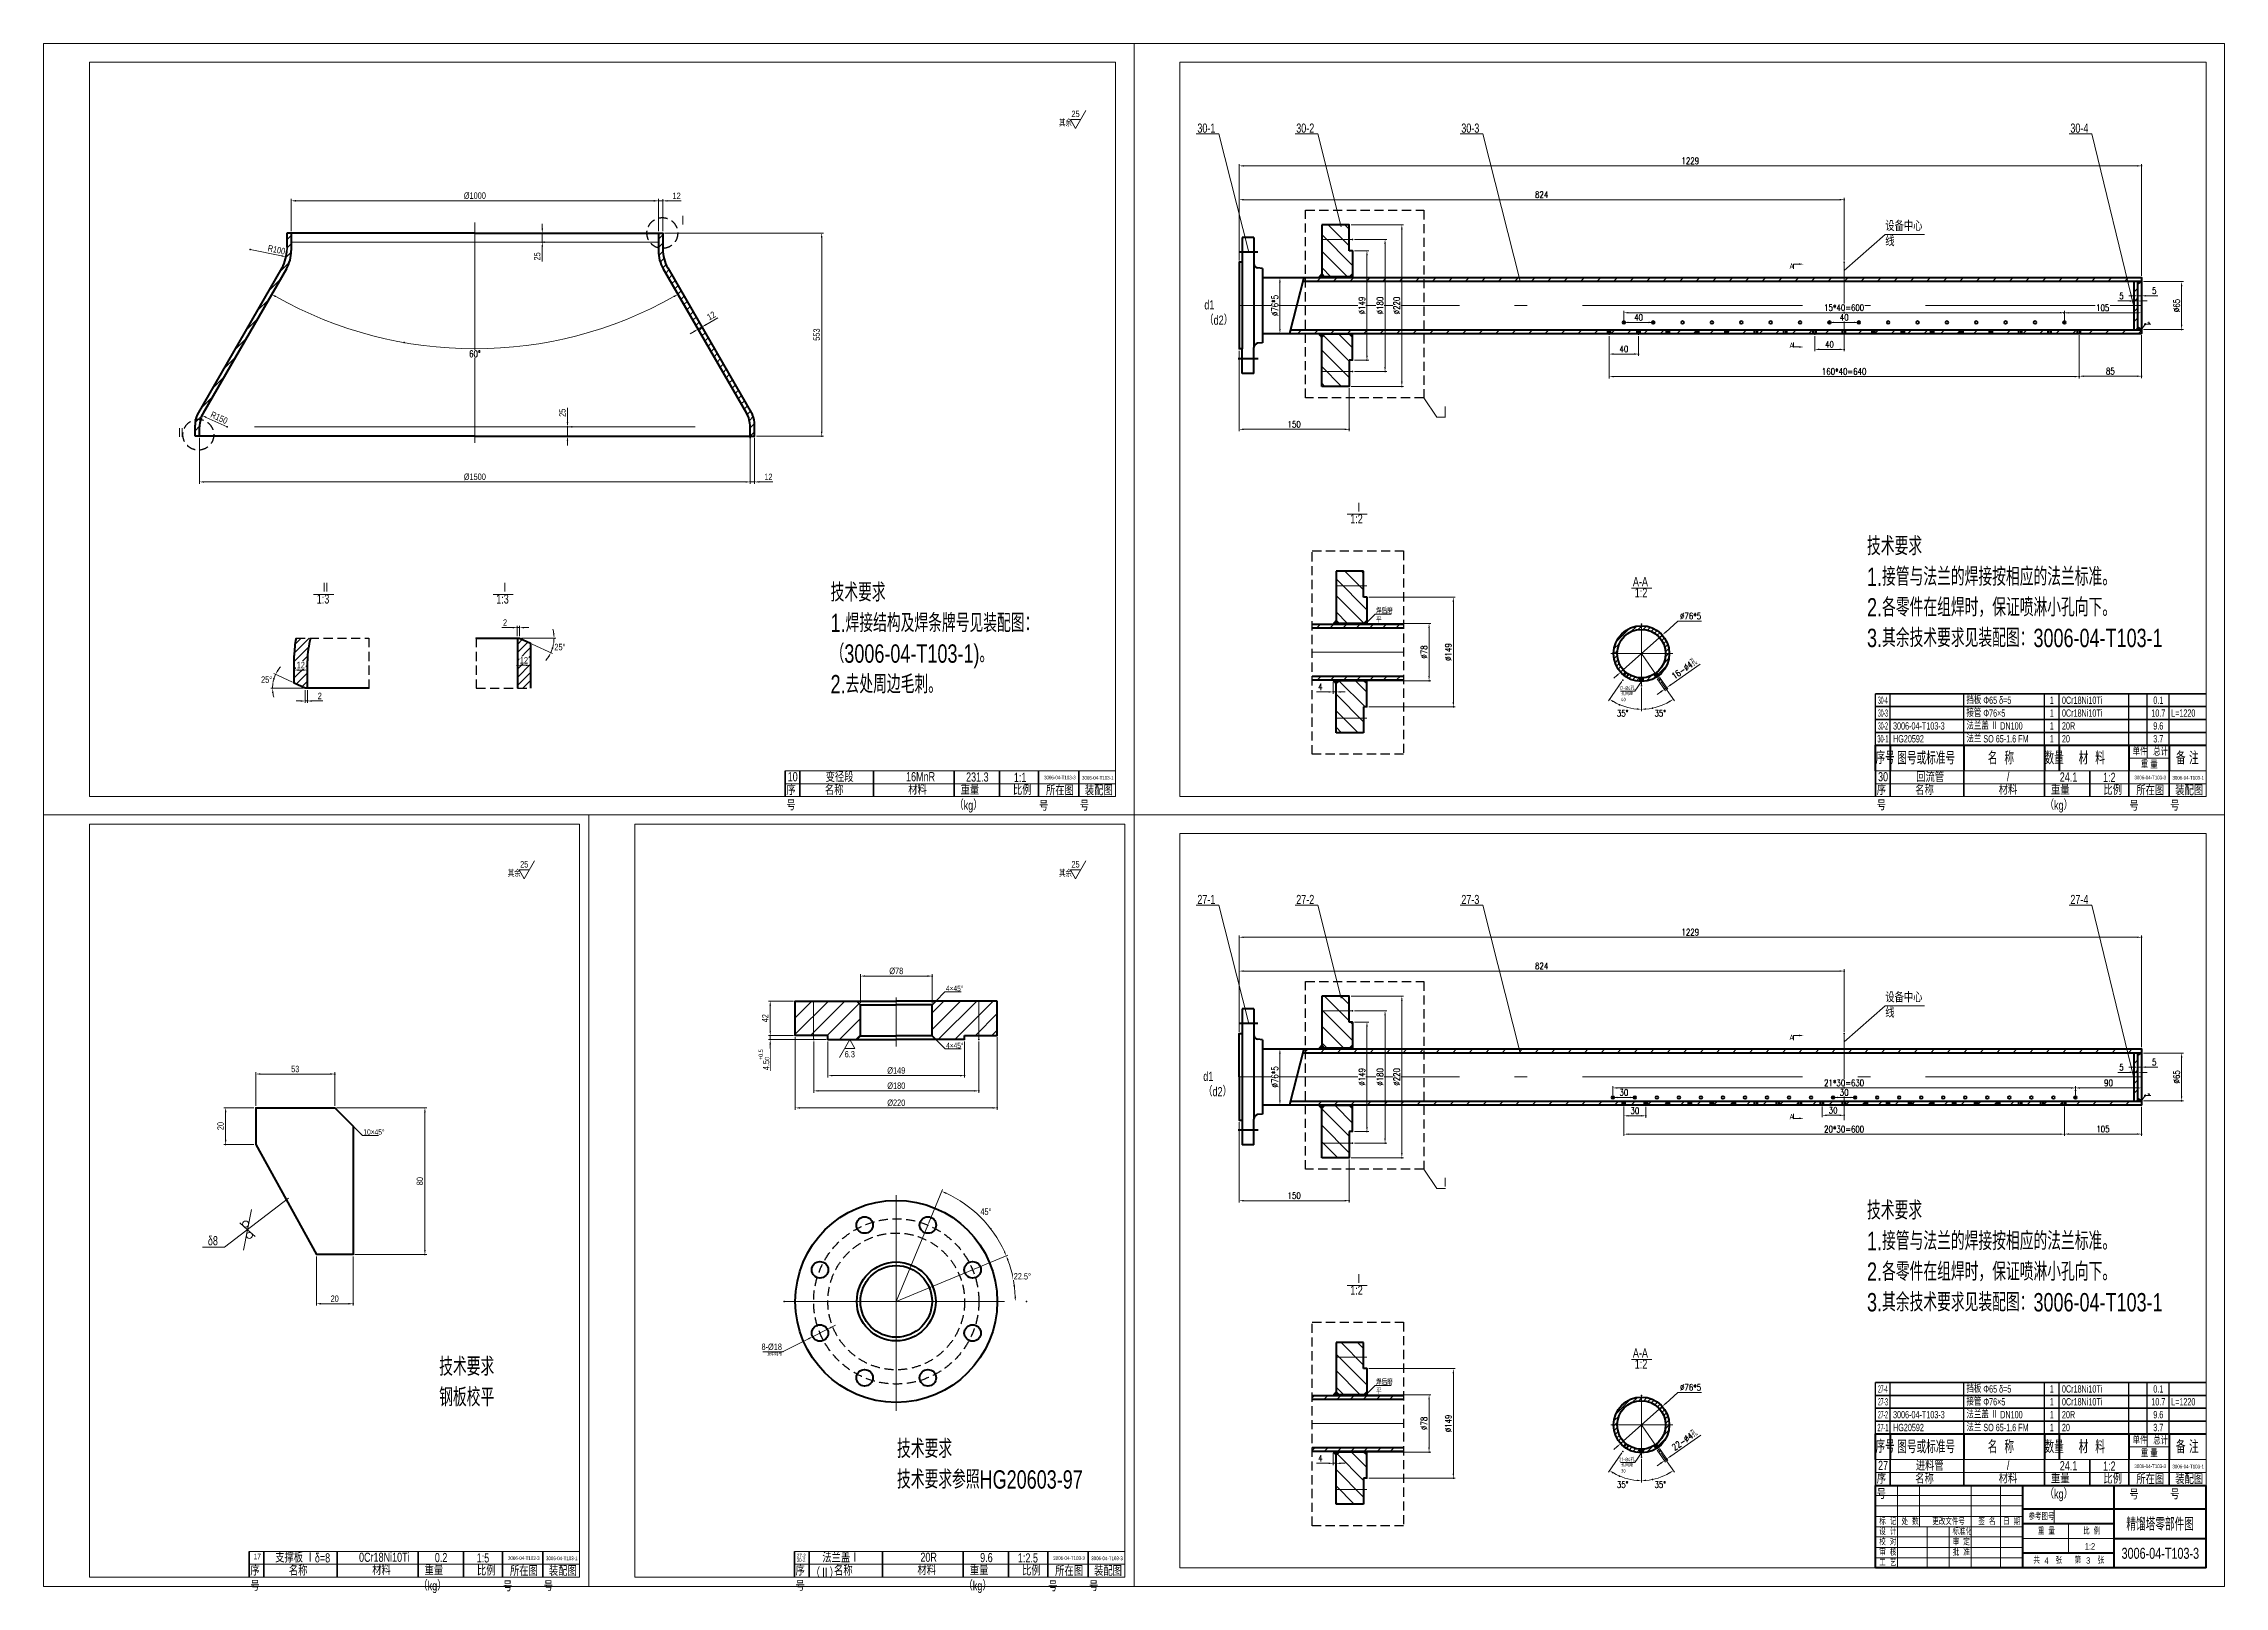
# Model space of a CAD drawing. Header units: millimetres. Extents: x -1460 to 4480, y -25 to 4175.
import ezdxf
from ezdxf.enums import TextEntityAlignment as Align

# ---------------------------------------------------------------- set-up
doc = ezdxf.new("R2010")
doc.units = ezdxf.units.MM
doc.header["$LTSCALE"] = 10
doc.linetypes.add('ACAD_ISO10W100', pattern=[18.7, 12, -3, 0.7, -3])
doc.linetypes.add('DASHED', pattern=[0.75, 0.5, -0.25])
doc.layers.add('4虚线层', color=6, linetype='DASHED')
for name, color, linetype, lineweight in [('中心线', 1, 'ACAD_ISO10W100', 18), ('中粗线', 4, 'Continuous', 35), ('剖面线', 5, 'Continuous', 15), ('文本', 7, 'Continuous', 18), ('标注层', 7, 'Continuous', 18), ('粗实线', 2, 'Continuous', 50), ('细实线', 7, 'Continuous', 18)]:
    doc.layers.add(name, color=color, linetype=linetype, lineweight=lineweight)
doc.styles.add('HGCAD', font='HGCAD.SHX', dxfattribs={"width": 0.75, "bigfont": 'HZTXT.SHX'})
doc.styles.add('PC_TEXTSTYLE', font='isocp.shx', dxfattribs={"width": 0.8, "bigfont": 'hzfs.shx'})
doc.styles.add('TH_GBDIM', font='romans.shx', dxfattribs={"width": 0.8, "bigfont": 'gbcbig.shx'})
doc.dimstyles.new('HGCAD$0', dxfattribs={"dimtxt": 3.5, "dimasz": 2.5, "dimexe": 1, "dimexo": 1, "dimgap": 1, "dimtad": 1, "dimdec": 1, "dimdsep": 46, "dimtxsty": 'HGCAD', "dimcen": 0, "dimclrd": 130, "dimclre": 130, "dimclrt": 3, "dimadec": 1, "dimazin": 0, "dimtfac": 0.714286, "dimtmove": 0, "dimatfit": 1, "dimfxl": 0, "dimtzin": 0, "dimlwd": -1, "dimlwe": -1, "dimarcsym": 0})
doc.dimstyles.new('HGCAD$2', dxfattribs={"dimtxt": 3.5, "dimasz": 2.5, "dimexe": 1, "dimexo": 1, "dimgap": 1, "dimtad": 2, "dimtih": 1, "dimdec": 1, "dimdsep": 46, "dimtxsty": 'HGCAD', "dimcen": 0, "dimclrd": 130, "dimclre": 130, "dimclrt": 3, "dimadec": 0, "dimazin": 0, "dimtfac": 0.714286, "dimtmove": 0, "dimatfit": 1, "dimfxl": 0, "dimtzin": 0, "dimlwd": -1, "dimlwe": -1, "dimarcsym": 0})
doc.dimstyles.new('HGCAD$3', dxfattribs={"dimtxt": 3.5, "dimasz": 2.5, "dimexe": 1, "dimexo": 1, "dimgap": 1, "dimtad": 1, "dimtoh": 1, "dimdec": 1, "dimdsep": 46, "dimtxsty": 'HGCAD', "dimcen": 0, "dimclrd": 130, "dimclre": 130, "dimclrt": 3, "dimadec": 1, "dimazin": 0, "dimtfac": 0.714286, "dimtmove": 0, "dimatfit": 1, "dimfxl": 0, "dimtzin": 0, "dimlwd": -1, "dimlwe": -1, "dimarcsym": 0})
doc.dimstyles.new('HGCAD$4', dxfattribs={"dimtxt": 3.5, "dimasz": 2.5, "dimexe": 1, "dimexo": 1, "dimgap": 1, "dimtad": 1, "dimtoh": 1, "dimdec": 1, "dimdsep": 46, "dimtxsty": 'HGCAD', "dimcen": 0, "dimclrd": 130, "dimclre": 130, "dimclrt": 3, "dimadec": 1, "dimazin": 0, "dimtfac": 0.714286, "dimtofl": 0, "dimtmove": 0, "dimatfit": 1, "dimfxl": 0, "dimtzin": 0, "dimlwd": -1, "dimlwe": -1, "dimarcsym": 0})
pattern_1 = [(45, (-1648.35, -173.887), (-22.45064, 22.45064), [])]
pattern_2 = [(45, (-1648.349, -173.887), (-11.22532, 11.22532), [])]
pattern_3 = [(135, (-1648.35, -173.887), (-22.45064, -22.45064), [])]
pattern_4 = [(45, (-1648.349, -173.887), (-13.470384, 13.470384), [])]
pattern_5 = [(45, (-1648.35, -173.887), (-17.96051, 17.96051), [])]
pattern_6 = [(45, (-1648.349, -173.887), (-6.735192, 6.735192), [])]

msp = doc.modelspace()

# ---------------------------------------------------------------- texts
at = {"layer": '文本', "ltscale": 5, "attachment_point": 1, "style": 'HGCAD'}
for s, insert, char_height, width in [('技术要求\\P1.接管与法兰的焊接按相应的法兰标准。\\P2.各零件在组焊时，保证喷淋小孔向下。\\P3.其余技术要求见装配图：3006-04-T103-1', (3506.6, 2832.14), 50, 926.7033), ('技术要求\\P1.焊接结构及焊条牌号见装配图：（3006-04-T103-1)。\\P2.去处周边毛刺。', (683.5, 2706.19), 50, 611.1981), ('\\pi83.095;名称', (584.93, 2154.6), 25, 200), ('\\pi56.649;16MnR', (832.45, 2191.81), 25, 180.3655), ('\\pi92.505;材料', (802.65, 2155.8), 25, 220), ('\\pi16.952;重量（kg）', (1020.81, 2155.87), 25, 123.3504), ('\\pi36.937;比例', (1143.33, 2154.67), 25, 106.6496), ('3006-04-T103-3', (1265, 2181.94), 10, 105.8665), ('\\pi18.976;所在图号', (1251.22, 2153.52), 25, 110), ('3006-04-T103-1', (1368.39, 2181.28), 10, 105.8665), ('\\pi13.903;装配图号', (1362.33, 2153.83), 25, 100), ('\\pi83.095;名称', (3554.93, 2154.6), 25, 200), ('\\pi92.505;材料', (3772.65, 2155.8), 25, 220), ('\\pi85.135;/', (3802.45, 2191.81), 25, 180.3655), ('\\pi16.952;重量（kg）', (3990.81, 2155.87), 25, 123.3504), ('\\pi36.937;比例', (4113.33, 2154.67), 25, 106.6496), ('3006-04-T103-3', (4235, 2181.94), 10, 105.8665), ('\\pi18.976;所在图号', (4221.22, 2153.52), 25, 110), ('3006-04-T103-1', (4338.39, 2181.28), 10, 105.8665), ('\\pi13.903;装配图号', (4332.33, 2153.83), 25, 100), ('技术要求\\P1.接管与法兰的焊接按相应的法兰标准。\\P2.各零件在组焊时，保证喷淋小孔向下。\\P3.其余技术要求见装配图：3006-04-T103-1', (3506.6, 1023.58), 50, 926.7033), ('技术要求\\P钢板校平', (-382.57, 598.3), 50, 673.7198), ('技术要求\\P技术要求参照HG20603-97', (864.5, 374.38), 50, 673.7198), ('\\pi85.135;/', (3802.45, 316.81), 25, 180.3655), ('3006-04-T103-3', (4235, 306.94), 10, 105.8665), ('3006-04-T103-1', (4338.39, 306.28), 10, 105.8665), ('\\pi83.095;名称', (3554.93, 279.6), 25, 200), ('\\pi92.505;材料', (3772.65, 280.8), 25, 220), ('\\pi16.952;重量（kg）', (3990.81, 280.87), 25, 123.3504), ('\\pi36.937;比例', (4113.33, 279.67), 25, 106.6496), ('\\pi18.976;所在图号', (4221.22, 278.52), 25, 110), ('\\pi13.903;装配图号', (4332.33, 278.83), 25, 100), ('\\pi26.721;0Cr18Ni10Ti', (-627.55, 66.82), 25, 180.3655), ('\\pi70.712;20R', (857.45, 66.82), 25, 180.3655), ('\\pi83.095;名称', (-875.07, 29.6), 25, 200), ('\\pi92.505;材料', (-657.35, 30.81), 25, 220), ('\\pi16.952;重量（kg）', (-439.19, 30.88), 25, 123.3504), ('\\pi36.937;比例', (-316.67, 29.68), 25, 106.6496), ('3006-04-T103-3', (-195, 56.95), 10, 105.8665), ('\\pi18.976;所在图号', (-208.78, 28.53), 25, 110), ('3006-04-T103-1', (-91.61, 56.29), 10, 105.8665), ('\\pi13.903;装配图号', (-97.67, 28.83), 25, 100), ('\\pi83.095;名称', (609.93, 29.6), 25, 200), ('\\pi92.505;材料', (827.65, 30.81), 25, 220), ('\\pi16.952;重量（kg）', (1045.81, 30.88), 25, 123.3504), ('\\pi36.937;比例', (1168.33, 29.68), 25, 106.6496), ('3006-04-T103-3', (1290, 56.95), 10, 105.8665), ('\\pi18.976;所在图号', (1276.22, 28.53), 25, 110), ('3006-04-T103-3', (1393.39, 56.29), 10, 105.8665), ('\\pi13.903;装配图号', (1387.33, 28.83), 25, 100)]:
    msp.add_mtext(s, dxfattribs=dict(at, insert=insert, char_height=char_height, width=width))
at = {"layer": '标注层', "color": 4, "ltscale": 5, "style": 'HGCAD', "width": 0.75}
for p in [(1350.79, 3983.87), (-150.9, 1940.71), (1350.79, 1940.71)]:
    msp.add_text('25', height=17.5, dxfattribs=at).set_placement(p, align=Align.MIDDLE)
at = {"layer": '标注层', "color": 4, "ltscale": 5, "attachment_point": 1, "style": 'HGCAD'}
for s, insert, char_height, width in [('其余', (1305.81, 3967.25), 17.5, 41.4036), ('其余', (-195.88, 1924.1), 17.5, 41.4036), ('其余', (1305.81, 1924.1), 17.5, 41.4036), ('δ8', (-1012.56, 928.55), 25, 66.5539)]:
    msp.add_mtext(s, dxfattribs=dict(at, insert=insert, char_height=char_height, width=width))
at = {"layer": '标注层', "ltscale": 5}
for s, insert, char_height, width, attachment_point, style in [('30-1', (1682.55, 3957.46), 25, 76.3846, 1, 'HGCAD'), ('30-2', (1951.93, 3957.46), 25, 76.3846, 1, 'HGCAD'), ('30-3', (2401.52, 3957.46), 25, 76.3846, 1, 'HGCAD'), ('30-4', (4060.49, 3957.46), 25, 76.3846, 1, 'HGCAD'), ('d1（d2）', (1701.66, 3476.32), 25, 56.2214, 1, 'HGCAD'), ('Ⅰ', (2344.72, 3185.75), 25, 76.3846, 1, 'HGCAD'), ('Ⅰ', (2344.72, 3181.01), 25, 35.8515, 1, 'PC_TEXTSTYLE'), ('Ⅱ', (-1099.03, 3126.3), 25, 52.5673, 1, 'HGCAD'), ('Ⅰ', (2110.02, 2923.58), 25, 52.5673, 1, 'HGCAD'), ('1:2', (2099.02, 2893.85), 25, 94.1768, 1, 'HGCAD'), ('1:3', (-715.94, 2675.64), 25, 94.1768, 1, 'HGCAD'), ('Ⅱ', (-704.94, 2705.37), 25, 52.5673, 1, 'HGCAD'), ('1:3', (-227.13, 2675.64), 25, 94.1768, 1, 'HGCAD'), ('Ⅰ', (-216.13, 2705.37), 25, 52.5673, 1, 'HGCAD'), ('A-A', (2868.93, 2722.9), 25, 52.5673, 1, 'HGCAD'), ('1:2', (2874.08, 2692.75), 25, 94.1768, 1, 'HGCAD'), ('孔间距40', (2836.68, 2410.94), 10, 37.0962, 1, 'PC_TEXTSTYLE'), ('27-1', (1682.55, 1857.46), 25, 76.3846, 1, 'HGCAD'), ('27-2', (1951.93, 1857.46), 25, 76.3846, 1, 'HGCAD'), ('27-3', (2401.52, 1857.46), 25, 76.3846, 1, 'HGCAD'), ('27-4', (4060.49, 1857.46), 25, 76.3846, 1, 'HGCAD'), ('{\\C3;4×45°}', (997.72, 1610.4), 15, 39.9623, 1, 'HGCAD'), ('d1（d2）', (1698.65, 1376.05), 25, 56.2214, 1, 'HGCAD'), ('A', (3295.22, 1246.42), 15, 9.7096, 7, 'PC_TEXTSTYLE'), ('Ⅰ', (2344.72, 1085.76), 25, 76.3846, 1, 'HGCAD'), ('1:2', (2099.02, 793.85), 25, 94.1768, 1, 'HGCAD'), ('Ⅰ', (2110.02, 823.58), 25, 76.3846, 1, 'HGCAD'), ('A-A', (2868.93, 622.9), 25, 76.3846, 1, 'HGCAD'), ('1:2', (2874.08, 592.75), 25, 76.3846, 1, 'HGCAD'), ('孔间距30', (2836.68, 310.94), 10, 37.0962, 1, 'PC_TEXTSTYLE')]:
    msp.add_mtext(s, dxfattribs=dict(at, insert=insert, char_height=char_height, width=width, attachment_point=attachment_point, style=style))
at = {"layer": '粗实线', "ltscale": 5, "char_height": 25, "width": 40, "attachment_point": 1, "style": 'HGCAD'}
for insert in [(563.12, 2154.81), (3533.12, 2154.81), (3533.12, 279.81), (-896.88, 29.82), (588.12, 29.82)]:
    msp.add_mtext('{\\C0;序号}', dxfattribs=dict(at, insert=insert))
at = {"layer": '细实线', "ltscale": 5, "attachment_point": 1, "style": 'HGCAD'}
for s, insert, char_height, width in [('10', (566.66, 2191.71), 25, 32.0245), ('\\pi65.296;变径段', (604.85, 2190.19), 25, 182.4137), ('\\pi27.754;231.3', (1024.86, 2190.93), 25, 113.2002), ('\\pi34.967;1:1', (1147.9, 2189.99), 25, 95.8946), ('30', (3536.66, 2191.71), 25, 32.0245), ('\\pi65.813;回流管', (3574.85, 2190.19), 25, 182.4137), ('\\pi36.768;24.1', (3994.86, 2190.93), 25, 113.2002), ('\\pi31.721;1:2', (4117.9, 2189.99), 25, 95.8946), ('27', (3536.66, 316.71), 25, 32.0245), ('\\pi64.706;进料管', (3574.85, 315.19), 25, 182.4137), ('\\pi36.768;24.1', (3994.86, 315.93), 25, 113.2002), ('\\pi31.721;1:2', (4117.9, 314.99), 25, 95.8946), ('\\pi9.5218;17', (-897.68, 63.62), 15, 32.0245), ('\\pi25.923;支撑板 Ⅰδ=8', (-855.15, 65.2), 25, 182.4137), ('\\pi40.735;0.2', (-435.14, 65.94), 25, 113.2002), ('\\pi31.721;1:5', (-312.1, 65), 25, 95.8946), ('\\pi4.4738;27-2', (587.32, 63.62), 10, 32.0245), ('\\pi31.118;法兰盖Ⅰ（Ⅱ）', (629.85, 65.2), 25, 182.4137), ('\\pi41.095;9.6', (1049.86, 65.94), 25, 113.2002), ('\\pi20.904;1:2.5', (1172.9, 65), 25, 95.8946), ('\\pi4.4738;30-2', (586.59, 51.5), 10, 32.0245)]:
    msp.add_mtext(s, dxfattribs=dict(at, insert=insert, char_height=char_height, width=width))

# ---------------------------------------------------------------- blocks, each defined once
blk = doc.blocks.new('HGCAD#HGTFTK~A3Z~HGCAD图框')
at = {"layer": '细实线', "color": 7}
blk.add_lwpolyline([(5, -5), (-292, -5), (-292, 415), (5, 415)], close=True, dxfattribs=at)
at = {"layer": '细实线', "color": 2}
blk.add_lwpolyline([(0, 0), (-267, 0), (-267, 410), (0, 410)], close=True, dxfattribs=at)
blk = doc.blocks.new('*D3')
at = {"color": 0, "ltscale": 5}
for p in [(-667.1, 1369.8), (-882.1, 1278.2), (-667.1, 1278.2)]:
    blk.add_point(p, dxfattribs=at)
at = {"layer": '标注层', "color": 130, "ltscale": 5}
for p, q in [((-882.1, 1283.2), (-882.1, 1374.8)), ((-869.6, 1369.8), (-679.6, 1369.8)), ((-667.1, 1283.2), (-667.1, 1374.8))]:
    blk.add_line(p, q, dxfattribs=at)
for points in [[(-869.6, 1371.9), (-869.6, 1367.7), (-882.1, 1369.8)], [(-679.6, 1371.9), (-679.6, 1367.7), (-667.1, 1369.8)]]:
    blk.add_solid(points, dxfattribs=at)
at = {"layer": '标注层', "color": 3, "ltscale": 5, "insert": (-774.6, 1383.5), "char_height": 17.5, "attachment_point": 5, "style": 'HGCAD', "bg_fill": 3, "box_fill_scale": 1.1, "bg_fill_color": 256, "bg_fill_true_color": 13158600, "bg_fill_transparency": 892}
blk.add_mtext('53', dxfattribs=at)
blk = doc.blocks.new('*D4')
at = {"color": 0, "ltscale": 5}
for p in [(-667.1, 1278.2), (-617.1, 878.2), (-421.5, 878.2)]:
    blk.add_point(p, dxfattribs=at)
at = {"layer": '标注层', "color": 130, "ltscale": 5}
for p, q in [((-662.1, 1278.2), (-416.5, 1278.2)), ((-421.5, 1265.7), (-421.5, 890.7)), ((-612.1, 878.2), (-416.5, 878.2))]:
    blk.add_line(p, q, dxfattribs=at)
for points in [[(-423.6, 1265.7), (-419.4, 1265.7), (-421.5, 1278.2)], [(-423.6, 890.7), (-419.4, 890.7), (-421.5, 878.2)]]:
    blk.add_solid(points, dxfattribs=at)
at = {"layer": '标注层', "color": 3, "ltscale": 5, "insert": (-435.2, 1078.2), "char_height": 17.5, "attachment_point": 5, "rotation": 90, "style": 'HGCAD', "bg_fill": 3, "box_fill_scale": 1.1, "bg_fill_color": 256, "bg_fill_true_color": 13158600, "bg_fill_transparency": 822}
blk.add_mtext('80', dxfattribs=at)
blk = doc.blocks.new('*D5')
at = {"color": 0, "ltscale": 5}
for p in [(-882.1, 1278.2), (-964.2, 1178.2), (-882.1, 1178.2)]:
    blk.add_point(p, dxfattribs=at)
at = {"layer": '标注层', "color": 130, "ltscale": 5}
for p, q in [((-887.1, 1278.2), (-969.2, 1278.2)), ((-964.2, 1265.7), (-964.2, 1190.7)), ((-887.1, 1178.2), (-969.2, 1178.2))]:
    blk.add_line(p, q, dxfattribs=at)
for points in [[(-966.3, 1265.7), (-962.1, 1265.7), (-964.2, 1278.2)], [(-966.3, 1190.7), (-962.1, 1190.7), (-964.2, 1178.2)]]:
    blk.add_solid(points, dxfattribs=at)
at = {"layer": '标注层', "color": 3, "ltscale": 5, "insert": (-978, 1228.2), "char_height": 17.5, "attachment_point": 5, "rotation": 90, "style": 'HGCAD', "bg_fill": 3, "box_fill_scale": 1.1, "bg_fill_color": 256, "bg_fill_true_color": 13158600, "bg_fill_transparency": 782}
blk.add_mtext('20', dxfattribs=at)
blk = doc.blocks.new('*D6')
at = {"color": 0, "ltscale": 5}
for p in [(-717.1, 878.2), (-617.1, 878.2), (-617.1, 744.4)]:
    blk.add_point(p, dxfattribs=at)
at = {"layer": '标注层', "color": 130, "ltscale": 5}
for p, q in [((-717.1, 873.2), (-717.1, 739.4)), ((-617.1, 873.2), (-617.1, 739.4)), ((-704.6, 744.4), (-629.6, 744.4))]:
    blk.add_line(p, q, dxfattribs=at)
for points in [[(-704.6, 746.5), (-704.6, 742.3), (-717.1, 744.4)], [(-629.6, 746.5), (-629.6, 742.3), (-617.1, 744.4)]]:
    blk.add_solid(points, dxfattribs=at)
at = {"layer": '标注层', "color": 3, "ltscale": 5, "insert": (-667.1, 758.1), "char_height": 17.5, "attachment_point": 5, "style": 'HGCAD', "bg_fill": 3, "box_fill_scale": 1.1, "bg_fill_color": 256, "bg_fill_true_color": 13158600, "bg_fill_transparency": 872}
blk.add_mtext('20', dxfattribs=at)
blk = doc.blocks.new('*D7')
at = {"color": 0, "ltscale": 5}
for p in [(960, 1636.5), (765, 1558.6), (960, 1558.6)]:
    blk.add_point(p, dxfattribs=at)
at = {"layer": '标注层', "color": 130, "ltscale": 5}
for p, q in [((765, 1563.6), (765, 1641.5)), ((777.5, 1636.5), (947.5, 1636.5)), ((960, 1563.6), (960, 1641.5))]:
    blk.add_line(p, q, dxfattribs=at)
for points in [[(777.5, 1638.6), (777.5, 1634.4), (765, 1636.5)], [(947.5, 1638.6), (947.5, 1634.4), (960, 1636.5)]]:
    blk.add_solid(points, dxfattribs=at)
at = {"layer": '标注层', "color": 3, "ltscale": 5, "insert": (862.5, 1650.2), "char_height": 17.5, "attachment_point": 5, "style": 'HGCAD', "bg_fill": 3, "box_fill_scale": 1.1, "bg_fill_color": 256, "bg_fill_true_color": 13158600, "bg_fill_transparency": 637}
blk.add_mtext('%%C78', dxfattribs=at)
blk = doc.blocks.new('*D8')
at = {"color": 0, "ltscale": 5}
for p in [(587.5, 1568.6), (519.2, 1474.8), (587.5, 1474.8)]:
    blk.add_point(p, dxfattribs=at)
at = {"layer": '标注层', "color": 130, "ltscale": 5}
for p, q in [((582.5, 1568.6), (514.2, 1568.6)), ((519.2, 1556.1), (519.2, 1487.3)), ((582.5, 1474.8), (514.2, 1474.8))]:
    blk.add_line(p, q, dxfattribs=at)
for points in [[(517.1, 1556.1), (521.2, 1556.1), (519.2, 1568.6)], [(517.1, 1487.3), (521.2, 1487.3), (519.2, 1474.8)]]:
    blk.add_solid(points, dxfattribs=at)
at = {"layer": '标注层', "color": 3, "ltscale": 5, "insert": (505.4, 1521.7), "char_height": 17.5, "attachment_point": 5, "rotation": 90, "style": 'HGCAD', "bg_fill": 3, "box_fill_scale": 1.1, "bg_fill_color": 256, "bg_fill_true_color": 13158600, "bg_fill_transparency": 142}
blk.add_mtext('42', dxfattribs=at)
blk = doc.blocks.new('*D9')
at = {"color": 0, "ltscale": 5}
for p in [(587.5, 1474.8), (676.2, 1463.6)]:
    blk.add_point(p, dxfattribs=at)
at = {"layer": '标注层', "color": 130, "ltscale": 5}
for p, q in [((519.2, 1487.3), (519.2, 1499.8)), ((582.5, 1474.8), (514.2, 1474.8)), ((671.2, 1463.6), (514.2, 1463.6)), ((519.2, 1474.8), (519.2, 1463.6)), ((519.2, 1451.1), (519.2, 1378.6))]:
    blk.add_line(p, q, dxfattribs=at)
for points in [[(517.1, 1487.3), (521.2, 1487.3), (519.2, 1474.8)], [(517.1, 1451.1), (521.2, 1451.1), (519.2, 1463.6)]]:
    blk.add_solid(points, dxfattribs=at)
at = {"layer": '标注层', "color": 3, "ltscale": 5, "insert": (502.2, 1408.6), "char_height": 17.5, "attachment_point": 5, "rotation": 90, "style": 'HGCAD', "bg_fill": 3, "box_fill_scale": 1.1, "bg_fill_color": 256, "bg_fill_true_color": 13158600, "bg_fill_transparency": 667}
blk.add_mtext('4.5{\\H0.7x;\\S+0.5^ 0;}', dxfattribs=at)
at = {"color": 0, "ltscale": 5}
blk.add_point((519.2, 1463.6), dxfattribs=at)
blk = doc.blocks.new('*D10')
at = {"color": 0, "ltscale": 5}
for p in [(676.2, 1463.6), (1048.7, 1463.6), (1048.7, 1365.5)]:
    blk.add_point(p, dxfattribs=at)
at = {"layer": '标注层', "color": 130, "ltscale": 5}
for p, q in [((676.2, 1458.6), (676.2, 1360.5)), ((1048.7, 1458.6), (1048.7, 1360.5)), ((688.7, 1365.5), (1036.2, 1365.5))]:
    blk.add_line(p, q, dxfattribs=at)
for points in [[(688.7, 1367.6), (688.7, 1363.4), (676.2, 1365.5)], [(1036.2, 1367.6), (1036.2, 1363.4), (1048.7, 1365.5)]]:
    blk.add_solid(points, dxfattribs=at)
at = {"layer": '标注层', "color": 3, "ltscale": 5, "insert": (862.5, 1379.3), "char_height": 17.5, "attachment_point": 5, "style": 'HGCAD', "bg_fill": 3, "box_fill_scale": 1.1, "bg_fill_color": 256, "bg_fill_true_color": 13158600, "bg_fill_transparency": 162}
blk.add_mtext('%%C149', dxfattribs=at)
blk = doc.blocks.new('*D11')
at = {"color": 0, "ltscale": 5}
for p in [(637.5, 1463.6), (1087.5, 1463.6), (1087.5, 1324)]:
    blk.add_point(p, dxfattribs=at)
at = {"layer": '标注层', "color": 130, "ltscale": 5}
for p, q in [((637.5, 1458.6), (637.5, 1319)), ((1087.5, 1458.6), (1087.5, 1319)), ((650, 1324), (1075, 1324))]:
    blk.add_line(p, q, dxfattribs=at)
for points in [[(650, 1326), (650, 1321.9), (637.5, 1324)], [(1075, 1326), (1075, 1321.9), (1087.5, 1324)]]:
    blk.add_solid(points, dxfattribs=at)
at = {"layer": '标注层', "color": 3, "ltscale": 5, "insert": (862.5, 1337.7), "char_height": 17.5, "attachment_point": 5, "style": 'HGCAD', "bg_fill": 3, "box_fill_scale": 1.1, "bg_fill_color": 256, "bg_fill_true_color": 13158600, "bg_fill_transparency": 697}
blk.add_mtext('%%C180', dxfattribs=at)
blk = doc.blocks.new('*D12')
at = {"color": 0, "ltscale": 5}
for p in [(587.5, 1474.8), (1137.5, 1474.8), (1137.5, 1277.6)]:
    blk.add_point(p, dxfattribs=at)
at = {"layer": '标注层', "color": 130, "ltscale": 5}
for p, q in [((587.5, 1469.8), (587.5, 1272.6)), ((1137.5, 1469.8), (1137.5, 1272.6)), ((600, 1277.6), (1125, 1277.6))]:
    blk.add_line(p, q, dxfattribs=at)
for points in [[(600, 1279.7), (600, 1275.5), (587.5, 1277.6)], [(1125, 1279.7), (1125, 1275.5), (1137.5, 1277.6)]]:
    blk.add_solid(points, dxfattribs=at)
at = {"layer": '标注层', "color": 3, "ltscale": 5, "insert": (862.5, 1291.3), "char_height": 17.5, "attachment_point": 5, "style": 'HGCAD', "bg_fill": 3, "box_fill_scale": 1.1, "bg_fill_color": 256, "bg_fill_true_color": 13158600, "bg_fill_transparency": 897}
blk.add_mtext('%%C220', dxfattribs=at)
blk = doc.blocks.new('*D13')
at = {"color": 0, "ltscale": 5}
for p in [(1070.3, 836.9), (556.9, 750.8), (862.5, 750.8), (1217.4, 750.8)]:
    blk.add_point(p, dxfattribs=at)
at = {"layer": '标注层', "color": 130, "ltscale": 5}
blk.add_line((1074.9, 838.8), (1166.6, 876.8), dxfattribs=at)
blk.add_arc((862.5, 750.8), 324.3, 2.20885, 20.29115, dxfattribs=at)
for points in [[(1164.6, 862.5), (1168.5, 864), (1162, 874.9)], [(1188.6, 763.3), (1184.4, 763.2), (1186.7, 750.8)]]:
    blk.add_solid(points, dxfattribs=at)
at = {"layer": '标注层', "color": 3, "ltscale": 5, "insert": (1205.9, 819.1), "char_height": 17.5, "attachment_point": 5, "style": 'HGCAD', "bg_fill": 3, "box_fill_scale": 1.1, "bg_fill_color": 256, "bg_fill_true_color": 13158600, "bg_fill_transparency": 632}
blk.add_mtext('22.5%%D', dxfattribs=at)
at = {"color": 0, "ltscale": 5}
blk.add_point((1183.9, 793.1), dxfattribs=at)
blk = doc.blocks.new('*D14')
at = {"color": 0, "ltscale": 5}
for p in [(948.6, 958.6), (1119.7, 948.2), (1070.3, 836.9), (862.5, 750.8), (862.5, 750.8)]:
    blk.add_point(p, dxfattribs=at)
at = {"layer": '标注层', "color": 130, "ltscale": 5}
for p, q in [((950.5, 963.3), (988.5, 1055)), ((1074.9, 838.8), (1166.6, 876.8))]:
    blk.add_line(p, q, dxfattribs=at)
blk.add_arc((862.5, 750.8), 324.3, 24.70885, 65.29115, dxfattribs=at)
for points in [[(997.2, 1043.4), (998.8, 1047.3), (986.5, 1050.3)], [(1158.9, 887.1), (1155.1, 885.5), (1162, 874.9)]]:
    blk.add_solid(points, dxfattribs=at)
at = {"layer": '标注层', "color": 3, "ltscale": 5, "insert": (1106.7, 995), "char_height": 17.5, "attachment_point": 5, "style": 'HGCAD', "bg_fill": 3, "box_fill_scale": 1.1, "bg_fill_color": 256, "bg_fill_true_color": 13158600, "bg_fill_transparency": 1002}
blk.add_mtext('45°', dxfattribs=at)
blk = doc.blocks.new('*D15')
at = {"color": 0, "ltscale": 5}
for p in [(634.5, 654.6), (674.7, 674.8)]:
    blk.add_point(p, dxfattribs=at)
at = {"layer": '标注层', "color": 130, "ltscale": 5}
for p, q in [((674.7, 674.8), (634.5, 654.6)), ((685.8, 680.4), (697, 686)), ((552.2, 613.1), (499.2, 613.1)), ((623.3, 648.9), (552.2, 613.1))]:
    blk.add_line(p, q, dxfattribs=at)
for points in [[(622.4, 650.8), (624.3, 647.1), (634.5, 654.6)], [(684.9, 682.3), (686.8, 678.5), (674.7, 674.8)]]:
    blk.add_solid(points, dxfattribs=at)
at = {"layer": '标注层', "color": 3, "ltscale": 5, "insert": (523.2, 626.9), "char_height": 17.5, "attachment_point": 5, "style": 'HGCAD', "bg_fill": 3, "box_fill_scale": 1.1, "bg_fill_color": 256, "bg_fill_true_color": 13158600, "bg_fill_transparency": 927}
blk.add_mtext('8-%%C18', dxfattribs=at)
blk = doc.blocks.new('HGCAD#HGTFTK~A2H~HGCAD图框')
at = {"layer": '细实线', "color": 7}
blk.add_lwpolyline([(10, -10), (-584, -10), (-584, 410), (10, 410)], close=True, dxfattribs=at)
at = {"layer": '细实线', "color": 2}
blk.add_lwpolyline([(0, 0), (-559, 0), (-559, 400), (0, 400)], close=True, dxfattribs=at)
blk = doc.blocks.new('*D17')
at = {"layer": '标注层', "color": 130, "ltscale": 5}
blk.add_line((-959.7, 3131.4), (-1017.2, 3157.6), dxfattribs=at)
blk.add_solid([(-1016.4, 3159.5), (-1018.1, 3155.7), (-1028.6, 3162.8)], dxfattribs=at)
at = {"layer": '标注层', "color": 3, "ltscale": 5, "insert": (-981.9, 3156.6), "char_height": 17.5, "attachment_point": 5, "rotation": 335.49925, "style": 'HGCAD', "bg_fill": 3, "box_fill_scale": 1.1, "bg_fill_color": 256, "bg_fill_true_color": 13158600, "bg_fill_transparency": 602}
blk.add_mtext('R150', dxfattribs=at)
at = {"color": 0, "ltscale": 5}
for p in [(-1028.6, 3162.8), (-959.7, 3131.4)]:
    blk.add_point(p, dxfattribs=at)
blk = doc.blocks.new('*D18')
at = {"color": 0, "ltscale": 5}
blk.add_point((-897.4, 3614.7), dxfattribs=at)
at = {"layer": '标注层', "color": 130, "ltscale": 5}
blk.add_line((-897.4, 3614.7), (-811.7, 3597), dxfattribs=at)
blk.add_solid([(-811.3, 3599.1), (-812.1, 3595), (-799.5, 3594.5)], dxfattribs=at)
at = {"layer": '标注层', "color": 3, "ltscale": 5, "insert": (-825.6, 3613.9), "char_height": 17.5, "attachment_point": 5, "rotation": 348.35687, "style": 'HGCAD', "bg_fill": 3, "box_fill_scale": 1.1, "bg_fill_color": 256, "bg_fill_true_color": 13158600, "bg_fill_transparency": 507}
blk.add_mtext('R100', dxfattribs=at)
at = {"color": 0, "ltscale": 5}
blk.add_point((-799.5, 3594.5), dxfattribs=at)
blk = doc.blocks.new('*D19')
at = {"color": 0, "ltscale": 5}
blk.add_point((-21.2, 3106.4), dxfattribs=at)
at = {"layer": '标注层', "color": 130, "ltscale": 5}
for p, q in [((-33.1, 3143.9), (-33.1, 3183.5)), ((-26.2, 3131.4), (-38.1, 3131.4)), ((-26.2, 3106.4), (-38.1, 3106.4)), ((-33.1, 3106.4), (-33.1, 3131.4)), ((-33.1, 3093.9), (-33.1, 3081.4))]:
    blk.add_line(p, q, dxfattribs=at)
for points in [[(-35.2, 3143.9), (-31, 3143.9), (-33.1, 3131.4)], [(-35.2, 3093.9), (-31, 3093.9), (-33.1, 3106.4)]]:
    blk.add_solid(points, dxfattribs=at)
at = {"layer": '标注层', "color": 3, "ltscale": 5, "insert": (-46.8, 3170), "char_height": 17.5, "attachment_point": 5, "rotation": 90, "style": 'HGCAD', "bg_fill": 3, "box_fill_scale": 1.1, "bg_fill_color": 256, "bg_fill_true_color": 13158600, "bg_fill_transparency": 837}
blk.add_mtext('25', dxfattribs=at)
at = {"color": 0, "ltscale": 5}
for p in [(-33.1, 3131.4), (-21.2, 3131.4)]:
    blk.add_point(p, dxfattribs=at)
blk = doc.blocks.new('*D20')
at = {"color": 0, "ltscale": 5}
blk.add_point((-97, 3659.4), dxfattribs=at)
at = {"layer": '标注层', "color": 130, "ltscale": 5}
for p, q in [((-101.7, 3671.9), (-101.7, 3684.4)), ((-102, 3659.4), (-106.7, 3659.4)), ((-102, 3634.4), (-106.7, 3634.4)), ((-101.7, 3659.4), (-101.7, 3634.4)), ((-101.7, 3621.9), (-101.7, 3582.2))]:
    blk.add_line(p, q, dxfattribs=at)
for points in [[(-103.8, 3671.9), (-99.6, 3671.9), (-101.7, 3659.4)], [(-103.8, 3621.9), (-99.6, 3621.9), (-101.7, 3634.4)]]:
    blk.add_solid(points, dxfattribs=at)
at = {"layer": '标注层', "color": 3, "ltscale": 5, "insert": (-115.5, 3595.8), "char_height": 17.5, "attachment_point": 5, "rotation": 90, "style": 'HGCAD', "bg_fill": 3, "box_fill_scale": 1.1, "bg_fill_color": 256, "bg_fill_true_color": 13158600, "bg_fill_transparency": 912}
blk.add_mtext('25', dxfattribs=at)
at = {"color": 0, "ltscale": 5}
for p in [(-101.7, 3634.4), (-97, 3634.4)]:
    blk.add_point(p, dxfattribs=at)
blk = doc.blocks.new('*D21')
at = {"color": 0, "ltscale": 5}
for p in [(214.6, 3747.1), (-785.4, 3659.4), (214.6, 3659.4)]:
    blk.add_point(p, dxfattribs=at)
at = {"layer": '标注层', "color": 130, "ltscale": 5}
for p, q in [((-785.4, 3664.4), (-785.4, 3752.1)), ((-772.9, 3747.1), (202.1, 3747.1)), ((214.6, 3664.4), (214.6, 3752.1))]:
    blk.add_line(p, q, dxfattribs=at)
for points in [[(-772.9, 3749.2), (-772.9, 3745), (-785.4, 3747.1)], [(202.1, 3749.2), (202.1, 3745), (214.6, 3747.1)]]:
    blk.add_solid(points, dxfattribs=at)
at = {"layer": '标注层', "color": 3, "ltscale": 5, "insert": (-285.4, 3760.9), "char_height": 17.5, "attachment_point": 5, "style": 'HGCAD', "bg_fill": 3, "box_fill_scale": 1.1, "bg_fill_color": 256, "bg_fill_true_color": 13158600, "bg_fill_transparency": 1852}
blk.add_mtext('%%C1000', dxfattribs=at)
blk = doc.blocks.new('*D22')
at = {"color": 0, "ltscale": 5}
for p in [(214.6, 3659.4), (226.6, 3659.4)]:
    blk.add_point(p, dxfattribs=at)
at = {"layer": '标注层', "color": 130, "ltscale": 5}
for p, q in [((202.1, 3747), (189.6, 3747)), ((214.6, 3664.4), (214.6, 3752)), ((214.6, 3747), (226.6, 3747)), ((226.6, 3664.4), (226.6, 3752)), ((239.1, 3747), (276.7, 3747))]:
    blk.add_line(p, q, dxfattribs=at)
for points in [[(202.1, 3749.1), (202.1, 3744.9), (214.6, 3747)], [(239.1, 3749.1), (239.1, 3744.9), (226.6, 3747)]]:
    blk.add_solid(points, dxfattribs=at)
at = {"layer": '标注层', "color": 3, "ltscale": 5, "insert": (264.2, 3760.7), "char_height": 17.5, "attachment_point": 5, "style": 'HGCAD', "bg_fill": 3, "box_fill_scale": 1.1, "bg_fill_color": 256, "bg_fill_true_color": 13158600, "bg_fill_transparency": 992}
blk.add_mtext('12', dxfattribs=at)
at = {"color": 0, "ltscale": 5}
blk.add_point((226.6, 3747), dxfattribs=at)
blk = doc.blocks.new('*D23')
at = {"color": 0, "ltscale": 5}
for p in [(-1035.4, 3106.4), (464.6, 3106.4), (464.6, 2981.8)]:
    blk.add_point(p, dxfattribs=at)
at = {"layer": '标注层', "color": 130, "ltscale": 5}
for p, q in [((-1035.4, 3101.4), (-1035.4, 2976.8)), ((464.6, 3101.4), (464.6, 2976.8)), ((-1022.9, 2981.8), (452.1, 2981.8))]:
    blk.add_line(p, q, dxfattribs=at)
for points in [[(-1022.9, 2983.9), (-1022.9, 2979.8), (-1035.4, 2981.8)], [(452.1, 2983.9), (452.1, 2979.8), (464.6, 2981.8)]]:
    blk.add_solid(points, dxfattribs=at)
at = {"layer": '标注层', "color": 3, "ltscale": 5, "insert": (-285.4, 2995.6), "char_height": 17.5, "attachment_point": 5, "style": 'HGCAD', "bg_fill": 3, "box_fill_scale": 1.1, "bg_fill_color": 256, "bg_fill_true_color": 13158600, "bg_fill_transparency": 1927}
blk.add_mtext('%%C1500', dxfattribs=at)
blk = doc.blocks.new('*D24')
at = {"color": 0, "ltscale": 5}
for p in [(464.6, 3101.4), (476.6, 3106.4)]:
    blk.add_point(p, dxfattribs=at)
at = {"layer": '标注层', "color": 130, "ltscale": 5}
for p, q in [((464.6, 3096.4), (464.6, 2976.8)), ((476.6, 3101.4), (476.6, 2976.8)), ((452.1, 2981.8), (439.6, 2981.8)), ((464.6, 2981.8), (476.6, 2981.8)), ((489.1, 2981.8), (526.7, 2981.8))]:
    blk.add_line(p, q, dxfattribs=at)
for points in [[(452.1, 2983.9), (452.1, 2979.8), (464.6, 2981.8)], [(489.1, 2983.9), (489.1, 2979.8), (476.6, 2981.8)]]:
    blk.add_solid(points, dxfattribs=at)
at = {"layer": '标注层', "color": 3, "ltscale": 5, "insert": (514.2, 2995.6), "char_height": 17.5, "attachment_point": 5, "style": 'HGCAD', "bg_fill": 3, "box_fill_scale": 1.1, "bg_fill_color": 256, "bg_fill_true_color": 13158600, "bg_fill_transparency": 897}
blk.add_mtext('12', dxfattribs=at)
at = {"color": 0, "ltscale": 5}
blk.add_point((476.6, 2981.8), dxfattribs=at)
blk = doc.blocks.new('*D25')
at = {"layer": '标注层', "color": 130, "ltscale": 5}
for p, q in [((311.8, 3391.3), (301, 3385.1)), ((322.6, 3397.6), (333, 3403.6)), ((343.8, 3409.8), (376.4, 3428.6))]:
    blk.add_line(p, q, dxfattribs=at)
for points in [[(310.7, 3393.1), (312.8, 3389.5), (322.6, 3397.6)], [(342.8, 3411.6), (344.9, 3408), (333, 3403.6)]]:
    blk.add_solid(points, dxfattribs=at)
at = {"layer": '标注层', "color": 3, "ltscale": 5, "insert": (358.7, 3434.3), "char_height": 17.5, "attachment_point": 5, "rotation": 30, "style": 'HGCAD', "bg_fill": 3, "box_fill_scale": 1.1, "bg_fill_color": 256, "bg_fill_true_color": 13158600, "bg_fill_transparency": 447}
blk.add_mtext('12', dxfattribs=at)
at = {"color": 0, "ltscale": 5}
for p in [(322.6, 3397.6), (333, 3403.6), (333, 3403.6)]:
    blk.add_point(p, dxfattribs=at)
blk = doc.blocks.new('*D26')
at = {"color": 0, "ltscale": 5}
for p in [(226.6, 3659.4), (476.6, 3106.4), (659.3, 3106.4)]:
    blk.add_point(p, dxfattribs=at)
at = {"layer": '标注层', "color": 130, "ltscale": 5}
for p, q in [((231.6, 3659.4), (664.3, 3659.4)), ((659.3, 3646.9), (659.3, 3118.9)), ((481.6, 3106.4), (664.3, 3106.4))]:
    blk.add_line(p, q, dxfattribs=at)
for points in [[(657.2, 3646.9), (661.4, 3646.9), (659.3, 3659.4)], [(657.2, 3118.9), (661.4, 3118.9), (659.3, 3106.4)]]:
    blk.add_solid(points, dxfattribs=at)
at = {"layer": '标注层', "color": 3, "ltscale": 5, "insert": (645.6, 3382.9), "char_height": 17.5, "attachment_point": 5, "rotation": 90, "style": 'HGCAD', "bg_fill": 3, "box_fill_scale": 1.1, "bg_fill_color": 256, "bg_fill_true_color": 13158600, "bg_fill_transparency": 417}
blk.add_mtext('553', dxfattribs=at)
blk = doc.blocks.new('*D27')
at = {"layer": '标注层', "color": 130, "ltscale": 5}
for p, q in [((-777.4, 2465), (-777.4, 2464.6)), ((-753.9, 2469.6), (-764.9, 2469.6)), ((-741.4, 2465), (-741.4, 2464.6))]:
    blk.add_line(p, q, dxfattribs=at)
for points in [[(-764.9, 2471.7), (-764.9, 2467.5), (-777.4, 2469.6)], [(-753.9, 2471.7), (-753.9, 2467.5), (-741.4, 2469.6)]]:
    blk.add_solid(points, dxfattribs=at)
at = {"layer": '标注层', "color": 3, "ltscale": 5, "insert": (-759.4, 2483.4), "char_height": 17.5, "attachment_point": 5, "style": 'HGCAD', "bg_fill": 3, "box_fill_scale": 1.1, "bg_fill_color": 256, "bg_fill_true_color": 13158600, "bg_fill_transparency": 967}
blk.add_mtext('12', dxfattribs=at)
at = {"color": 0, "ltscale": 5}
for p in [(-777.4, 2470), (-777.4, 2469.6), (-741.4, 2470)]:
    blk.add_point(p, dxfattribs=at)
blk = doc.blocks.new('*D28')
at = {"layer": '标注层', "color": 130, "ltscale": 5}
for p, q in [((-759.9, 2385.4), (-772.4, 2385.4)), ((-747.4, 2415.1), (-747.4, 2380.4)), ((-747.4, 2385.4), (-741.4, 2385.4)), ((-741.4, 2415.1), (-741.4, 2380.4)), ((-728.9, 2385.4), (-699.3, 2385.4))]:
    blk.add_line(p, q, dxfattribs=at)
for points in [[(-759.9, 2387.4), (-759.9, 2383.3), (-747.4, 2385.4)], [(-728.9, 2387.4), (-728.9, 2383.3), (-741.4, 2385.4)]]:
    blk.add_solid(points, dxfattribs=at)
at = {"layer": '标注层', "color": 3, "ltscale": 5, "insert": (-707.8, 2399.1), "char_height": 17.5, "attachment_point": 5, "style": 'HGCAD', "bg_fill": 3, "box_fill_scale": 1.1, "bg_fill_color": 256, "bg_fill_true_color": 13158600, "bg_fill_transparency": 1877}
blk.add_mtext('2', dxfattribs=at)
at = {"color": 0, "ltscale": 5}
for p in [(-747.4, 2420.1), (-741.4, 2420.1), (-741.4, 2385.4)]:
    blk.add_point(p, dxfattribs=at)
blk = doc.blocks.new('*D29')
at = {"color": 0, "ltscale": 5}
for p in [(-777.4, 2434.1), (-747.4, 2420.1), (-747.4, 2420.1), (-574.3, 2420.1)]:
    blk.add_point(p, dxfattribs=at)
at = {"layer": '标注层', "color": 130, "ltscale": 5}
for p, q in [((-781.9, 2436.2), (-832.7, 2459.9)), ((-752.4, 2420.1), (-841.5, 2420.1))]:
    blk.add_line(p, q, dxfattribs=at)
for start, end in [(155, 180), (138.91183, 146.95591), (188.04409, 196.08817)]:
    blk.add_arc((-747.4, 2420.1), 89.1, start, end, dxfattribs=at)
for points in [[(-820.2, 2467.7), (-823.9, 2469.7), (-828.1, 2457.8)], [(-837.7, 2407.5), (-833.5, 2407.8), (-836.5, 2420.1)]]:
    blk.add_solid(points, dxfattribs=at)
at = {"layer": '标注层', "color": 3, "ltscale": 5, "insert": (-852.6, 2443.5), "char_height": 17.5, "attachment_point": 5, "style": 'HGCAD', "bg_fill": 3, "box_fill_scale": 1.1, "bg_fill_color": 256, "bg_fill_true_color": 13158600, "bg_fill_transparency": 682}
blk.add_mtext('25°', dxfattribs=at)
at = {"color": 0, "ltscale": 5}
blk.add_point((-832.7, 2445.7), dxfattribs=at)
blk = doc.blocks.new('*D30')
at = {"color": 0, "ltscale": 5}
for p in [(-169.7, 2556.6), (-163.7, 2556.6)]:
    blk.add_point(p, dxfattribs=at)
at = {"layer": '标注层', "color": 130, "ltscale": 5}
for p, q in [((-182.2, 2585.1), (-211.7, 2585.1)), ((-169.7, 2561.6), (-169.7, 2590.1)), ((-163.7, 2585.1), (-169.7, 2585.1)), ((-163.7, 2561.6), (-163.7, 2590.1)), ((-151.2, 2585.1), (-138.7, 2585.1))]:
    blk.add_line(p, q, dxfattribs=at)
for points in [[(-182.2, 2587.2), (-182.2, 2583), (-169.7, 2585.1)], [(-151.2, 2587.2), (-151.2, 2583), (-163.7, 2585.1)]]:
    blk.add_solid(points, dxfattribs=at)
at = {"layer": '标注层', "color": 3, "ltscale": 5, "insert": (-203.2, 2598.8), "char_height": 17.5, "attachment_point": 5, "style": 'HGCAD', "bg_fill": 3, "box_fill_scale": 1.1, "bg_fill_color": 256, "bg_fill_true_color": 13158600, "bg_fill_transparency": 657}
blk.add_mtext('2', dxfattribs=at)
at = {"color": 0, "ltscale": 5}
blk.add_point((-169.7, 2585.1), dxfattribs=at)
blk = doc.blocks.new('*D31')
at = {"layer": '标注层', "color": 130, "ltscale": 5}
for p, q in [((-169.7, 2486.6), (-169.7, 2487.5)), ((-157.2, 2482.5), (-146.2, 2482.5))]:
    blk.add_line(p, q, dxfattribs=at)
for points in [[(-157.2, 2484.6), (-157.2, 2480.4), (-169.7, 2482.5)], [(-146.2, 2484.6), (-146.2, 2480.4), (-133.7, 2482.5)]]:
    blk.add_solid(points, dxfattribs=at)
at = {"layer": '标注层', "color": 3, "ltscale": 5, "insert": (-151.7, 2496.2), "char_height": 17.5, "attachment_point": 5, "style": 'HGCAD', "bg_fill": 3, "box_fill_scale": 1.1, "bg_fill_color": 256, "bg_fill_true_color": 13158600, "bg_fill_transparency": 682}
blk.add_mtext('12', dxfattribs=at)
at = {"color": 0, "ltscale": 5}
for p in [(-169.7, 2481.6), (-133.7, 2482.5), (-133.7, 2482.5)]:
    blk.add_point(p, dxfattribs=at)
blk = doc.blocks.new('*D32')
at = {"color": 0, "ltscale": 5}
for p in [(-281.4, 2556.6), (-163.7, 2556.6), (-163.7, 2556.6), (-133.7, 2542.6)]:
    blk.add_point(p, dxfattribs=at)
at = {"layer": '标注层', "color": 130, "ltscale": 5}
for p, q in [((-158.7, 2556.6), (-64.6, 2556.6)), ((-129.1, 2540.5), (-73.9, 2514.7))]:
    blk.add_line(p, q, dxfattribs=at)
for start, end in [(335, 0), (7.62227, 15.24453), (319.75547, 327.37773)]:
    blk.add_arc((-163.7, 2556.6), 94, start, end, dxfattribs=at)
for points in [[(-68.4, 2569.2), (-72.5, 2568.9), (-69.6, 2556.6)], [(-86.3, 2506.9), (-82.6, 2504.9), (-78.4, 2516.8)]]:
    blk.add_solid(points, dxfattribs=at)
at = {"layer": '标注层', "color": 3, "ltscale": 5, "insert": (-53.6, 2532.2), "char_height": 17.5, "attachment_point": 5, "style": 'HGCAD', "bg_fill": 3, "box_fill_scale": 1.1, "bg_fill_color": 256, "bg_fill_true_color": 13158600, "bg_fill_transparency": 372}
blk.add_mtext('25°', dxfattribs=at)
at = {"color": 0, "ltscale": 5}
blk.add_point((-73.6, 2529.6), dxfattribs=at)
blk = doc.blocks.new('HGCAD#HGTFMXT~HGCAD明细表标题')
at = {"color": 4, "linetype": 'Continuous', "lineweight": 60}
for p, q in [((-180, 0), (-180, 14)), ((-180, 14), (0, 14)), ((-172, 14), (-172, 0)), ((-132, 14), (-132, 0)), ((-88, 14), (-88, 0)), ((-80, 14), (-80, 0)), ((-42, 14), (-42, 0)), ((-20, 14), (-20, 0))]:
    blk.add_line(p, q, dxfattribs=at)
at = {"layer": '标注层'}
for p, q in [((-32, 14), (-32, 7)), ((-32, 7), (-32, 14)), ((-20, 7), (-42, 7))]:
    blk.add_line(p, q, dxfattribs=at)
at = {"layer": '标注层', "style": 'HGCAD'}
for s, height, width, p in [('单件', 4, 0.75, (-40, 8.5)), ('总计', 4, 0.75, (-28.8, 8.3)), ('序号', 7, 0.55, (-180, 3.7)), ('图号或标准号', 7, 0.75, (-168.2, 3.5)), ('名  称', 7, 0.75, (-118.9, 3.5)), ('数量', 7, 0.55, (-87.9, 3.5)), ('材  料', 7, 0.75, (-69.4, 3.5)), ('重 量', 4, 0.75, (-35.5, 1.4)), ('备 注', 7, 0.75, (-16.4, 3.5))]:
    blk.add_text(s, height=height, dxfattribs=dict(at, width=width)).set_placement(p)
blk = doc.blocks.new('HGCAD#HGTFMXB~HGCAD明细表')
at = {"color": 4}
for p, q in [((-180, 0), (-180, 7)), ((-172, 0), (-172, 7)), ((-132, 0), (-132, 7)), ((-88, 0), (-88, 7)), ((-80, 0), (-80, 7)), ((-42, 0), (-42, 7)), ((-32, 0), (-32, 7)), ((-20, 0), (-20, 7))]:
    blk.add_line(p, q, dxfattribs=at)
at = {"color": 7, "linetype": 'Continuous', "lineweight": 35}
blk.add_line((-180, 7), (0, 7), dxfattribs=at)
at = {"color": 7, "linetype": 'Continuous', "lineweight": 35, "style": 'HGCAD', "width": 0.75, "flags": 8}
for tag, p in [('NO', (-176, 3.5)), ('NUM', (-84, 3.5)), ('ONE', (-37, 3.5)), ('ALL', (-26, 3.5))]:
    blk.add_attdef(tag, text='', height=4, dxfattribs=at).set_placement(p, align=Align.MIDDLE)
for tag, p in [('PARTNO', (-170.5, 3.5)), ('PARTNAME', (-130.5, 3.5)), ('MATERIAL', (-78.5, 3.5)), ('NOTICE', (-19, 3.5))]:
    blk.add_attdef(tag, text='', height=4, dxfattribs=at).set_placement(p, align=Align.MIDDLE_LEFT)
blk = doc.blocks.new('*D35')
at = {"color": 0, "ltscale": 5}
for p in [(1796.3, 3344), (2096.3, 3242), (2096.3, 3125)]:
    blk.add_point(p, dxfattribs=at)
at = {"layer": '标注层', "color": 130, "ltscale": 5}
for p, q in [((1796.3, 3339), (1796.3, 3120)), ((2096.3, 3237), (2096.3, 3120)), ((1808.8, 3125), (2083.8, 3125))]:
    blk.add_line(p, q, dxfattribs=at)
for points in [[(1808.8, 3127.1), (1808.8, 3122.9), (1796.3, 3125)], [(2083.8, 3127.1), (2083.8, 3122.9), (2096.3, 3125)]]:
    blk.add_solid(points, dxfattribs=at)
at = {"layer": '标注层', "color": 3, "ltscale": 5, "insert": (1946.3, 3138.8), "char_height": 17.5, "attachment_point": 5, "style": 'TH_GBDIM', "bg_fill": 3, "box_fill_scale": 1.1, "bg_fill_color": 256, "bg_fill_true_color": 13158600, "bg_fill_transparency": 1197}
blk.add_mtext('150', dxfattribs=at)
blk = doc.blocks.new('*D36')
at = {"color": 0, "ltscale": 5}
for p in [(2105.3, 3611), (2105.3, 3313), (2144.5, 3313)]:
    blk.add_point(p, dxfattribs=at)
at = {"layer": '标注层', "color": 130, "ltscale": 5}
for p, q in [((2110.3, 3611), (2149.5, 3611)), ((2144.5, 3598.5), (2144.5, 3325.5)), ((2110.3, 3313), (2149.5, 3313))]:
    blk.add_line(p, q, dxfattribs=at)
for points in [[(2142.4, 3598.5), (2146.6, 3598.5), (2144.5, 3611)], [(2142.4, 3325.5), (2146.6, 3325.5), (2144.5, 3313)]]:
    blk.add_solid(points, dxfattribs=at)
at = {"layer": '标注层', "color": 3, "ltscale": 5, "insert": (2130.8, 3462), "char_height": 17.5, "attachment_point": 5, "rotation": 90, "style": 'TH_GBDIM', "bg_fill": 3, "box_fill_scale": 1.1, "bg_fill_color": 256, "bg_fill_true_color": 13158600, "bg_fill_transparency": 1107}
blk.add_mtext('%%c149', dxfattribs=at)
blk = doc.blocks.new('*D37')
at = {"color": 0, "ltscale": 5}
for p in [(2105.3, 3642), (2105.3, 3282), (2193.8, 3282)]:
    blk.add_point(p, dxfattribs=at)
at = {"layer": '标注层', "color": 130, "ltscale": 5}
for p, q in [((2110.3, 3642), (2198.8, 3642)), ((2193.8, 3629.5), (2193.8, 3294.5)), ((2110.3, 3282), (2198.8, 3282))]:
    blk.add_line(p, q, dxfattribs=at)
for points in [[(2191.8, 3629.5), (2195.9, 3629.5), (2193.8, 3642)], [(2191.8, 3294.5), (2195.9, 3294.5), (2193.8, 3282)]]:
    blk.add_solid(points, dxfattribs=at)
at = {"layer": '标注层', "color": 3, "ltscale": 5, "insert": (2180.1, 3462), "char_height": 17.5, "attachment_point": 5, "rotation": 90, "style": 'TH_GBDIM', "bg_fill": 3, "box_fill_scale": 1.1, "bg_fill_color": 256, "bg_fill_true_color": 13158600, "bg_fill_transparency": 1252}
blk.add_mtext('%%c180', dxfattribs=at)
blk = doc.blocks.new('*D38')
at = {"color": 0, "ltscale": 5}
for p in [(2096.3, 3682), (2096.3, 3242), (2239.5, 3242)]:
    blk.add_point(p, dxfattribs=at)
at = {"layer": '标注层', "color": 130, "ltscale": 5}
for p, q in [((2101.3, 3682), (2244.5, 3682)), ((2239.5, 3669.5), (2239.5, 3254.5)), ((2101.3, 3242), (2244.5, 3242))]:
    blk.add_line(p, q, dxfattribs=at)
for points in [[(2237.4, 3669.5), (2241.6, 3669.5), (2239.5, 3682)], [(2237.4, 3254.5), (2241.6, 3254.5), (2239.5, 3242)]]:
    blk.add_solid(points, dxfattribs=at)
at = {"layer": '标注层', "color": 3, "ltscale": 5, "insert": (2225.7, 3462), "char_height": 17.5, "attachment_point": 5, "rotation": 90, "style": 'TH_GBDIM', "bg_fill": 3, "box_fill_scale": 1.1, "bg_fill_color": 256, "bg_fill_true_color": 13158600, "bg_fill_transparency": 1107}
blk.add_mtext('%%c220', dxfattribs=at)
blk = doc.blocks.new('*D39')
at = {"color": 0, "ltscale": 5}
for p in [(2804.3, 3383.9), (2884.3, 3383.9)]:
    blk.add_point(p, dxfattribs=at)
at = {"layer": '标注层', "color": 130, "ltscale": 5}
for p, q in [((2804.3, 3378.9), (2804.3, 3324.9)), ((2816.8, 3329.9), (2871.8, 3329.9)), ((2884.3, 3378.9), (2884.3, 3324.9))]:
    blk.add_line(p, q, dxfattribs=at)
for points in [[(2816.8, 3332), (2816.8, 3327.8), (2804.3, 3329.9)], [(2871.8, 3332), (2871.8, 3327.8), (2884.3, 3329.9)]]:
    blk.add_solid(points, dxfattribs=at)
at = {"layer": '标注层', "color": 3, "ltscale": 5, "insert": (2844.3, 3343.7), "char_height": 17.5, "attachment_point": 5, "style": 'TH_GBDIM', "bg_fill": 3, "box_fill_scale": 1.1, "bg_fill_color": 256, "bg_fill_true_color": 13158600, "bg_fill_transparency": 1197}
blk.add_mtext('40', dxfattribs=at)
at = {"color": 0, "ltscale": 5}
blk.add_point((2884.3, 3329.9), dxfattribs=at)
blk = doc.blocks.new('*D40')
at = {"color": 0, "ltscale": 5}
for p in [(4084.3, 3386), (2804.3, 3383.9), (4084.3, 3268.6)]:
    blk.add_point(p, dxfattribs=at)
at = {"layer": '标注层', "color": 130, "ltscale": 5}
for p, q in [((2804.3, 3378.9), (2804.3, 3263.6)), ((4084.3, 3381), (4084.3, 3263.6)), ((2816.8, 3268.6), (4071.8, 3268.6))]:
    blk.add_line(p, q, dxfattribs=at)
for points in [[(2816.8, 3270.7), (2816.8, 3266.5), (2804.3, 3268.6)], [(4071.8, 3270.7), (4071.8, 3266.5), (4084.3, 3268.6)]]:
    blk.add_solid(points, dxfattribs=at)
at = {"layer": '标注层', "color": 3, "ltscale": 5, "insert": (3444.3, 3282.3), "char_height": 17.5, "attachment_point": 5, "style": 'TH_GBDIM', "bg_fill": 3, "box_fill_scale": 1.1, "bg_fill_color": 256, "bg_fill_true_color": 13158600, "bg_fill_transparency": 1107}
blk.add_mtext('160*40=640', dxfattribs=at)
blk = doc.blocks.new('*D41')
at = {"color": 0, "ltscale": 5}
for p in [(4084.3, 3386), (4254.3, 3386), (4254.3, 3269.7)]:
    blk.add_point(p, dxfattribs=at)
at = {"layer": '标注层', "color": 130, "ltscale": 5}
for p, q in [((4084.3, 3381), (4084.3, 3264.7)), ((4254.3, 3381), (4254.3, 3264.7)), ((4096.8, 3269.7), (4241.8, 3269.7))]:
    blk.add_line(p, q, dxfattribs=at)
for points in [[(4096.8, 3271.7), (4096.8, 3267.6), (4084.3, 3269.7)], [(4241.8, 3271.7), (4241.8, 3267.6), (4254.3, 3269.7)]]:
    blk.add_solid(points, dxfattribs=at)
at = {"layer": '标注层', "color": 3, "ltscale": 5, "insert": (4169.3, 3283.4), "char_height": 17.5, "attachment_point": 5, "style": 'TH_GBDIM', "bg_fill": 3, "box_fill_scale": 1.1, "bg_fill_color": 256, "bg_fill_true_color": 13158600, "bg_fill_transparency": 1197}
blk.add_mtext('85', dxfattribs=at)
blk = doc.blocks.new('*D42')
at = {"color": 0, "ltscale": 5}
for p in [(1895.9, 3538), (1895.9, 3386), (1907.4, 3386)]:
    blk.add_point(p, dxfattribs=at)
at = {"layer": '标注层', "color": 130, "ltscale": 5}
for p, q in [((1900.9, 3538), (1912.4, 3538)), ((1907.4, 3525.5), (1907.4, 3398.5)), ((1900.9, 3386), (1912.4, 3386))]:
    blk.add_line(p, q, dxfattribs=at)
for points in [[(1905.3, 3525.5), (1909.5, 3525.5), (1907.4, 3538)], [(1905.3, 3398.5), (1909.5, 3398.5), (1907.4, 3386)]]:
    blk.add_solid(points, dxfattribs=at)
at = {"layer": '标注层', "color": 3, "ltscale": 5, "insert": (1893.7, 3462), "char_height": 17.5, "attachment_point": 5, "rotation": 90, "style": 'TH_GBDIM', "bg_fill": 3, "box_fill_scale": 1.1, "bg_fill_color": 256, "bg_fill_true_color": 13158600, "bg_fill_transparency": 1767}
blk.add_mtext('%%c76*5', dxfattribs=at)
blk = doc.blocks.new('*D43')
at = {"color": 0, "ltscale": 5}
for p in [(4254.3, 3527), (4254.3, 3397), (4363.5, 3397)]:
    blk.add_point(p, dxfattribs=at)
at = {"layer": '标注层', "color": 130, "ltscale": 5}
for p, q in [((4259.3, 3527), (4368.5, 3527)), ((4363.5, 3514.5), (4363.5, 3409.5)), ((4259.3, 3397), (4368.5, 3397))]:
    blk.add_line(p, q, dxfattribs=at)
for points in [[(4361.5, 3514.5), (4365.6, 3514.5), (4363.5, 3527)], [(4361.5, 3409.5), (4365.6, 3409.5), (4363.5, 3397)]]:
    blk.add_solid(points, dxfattribs=at)
at = {"layer": '标注层', "color": 3, "ltscale": 5, "insert": (4349.8, 3462), "char_height": 17.5, "attachment_point": 5, "rotation": 90, "style": 'TH_GBDIM', "bg_fill": 3, "box_fill_scale": 1.1, "bg_fill_color": 256, "bg_fill_true_color": 13158600, "bg_fill_transparency": 1107}
blk.add_mtext('%%c65', dxfattribs=at)
blk = doc.blocks.new('*D44')
at = {"color": 0, "ltscale": 5}
blk.add_point((4244.3, 3503.9), dxfattribs=at)
at = {"layer": '标注层', "color": 130, "ltscale": 5}
for p, q in [((4231.8, 3488.5), (4219.3, 3488.5)), ((4244.3, 3498.9), (4244.3, 3483.5)), ((4244.3, 3488.5), (4254.3, 3488.5)), ((4254.3, 3498.9), (4254.3, 3483.5)), ((4266.8, 3488.5), (4298.6, 3488.5))]:
    blk.add_line(p, q, dxfattribs=at)
for points in [[(4231.8, 3490.6), (4231.8, 3486.4), (4244.3, 3488.5)], [(4266.8, 3490.6), (4266.8, 3486.4), (4254.3, 3488.5)]]:
    blk.add_solid(points, dxfattribs=at)
at = {"layer": '标注层', "color": 3, "ltscale": 5, "insert": (4288.9, 3502.3), "char_height": 17.5, "attachment_point": 5, "style": 'TH_GBDIM', "bg_fill": 3, "box_fill_scale": 1.1, "bg_fill_color": 256, "bg_fill_true_color": 13158600, "bg_fill_transparency": 1197}
blk.add_mtext('5', dxfattribs=at)
at = {"color": 0, "ltscale": 5}
for p in [(4254.3, 3503.9), (4254.3, 3488.5)]:
    blk.add_point(p, dxfattribs=at)
blk = doc.blocks.new('*D45')
at = {"color": 0, "ltscale": 5}
blk.add_point((4244.3, 3476.8), dxfattribs=at)
at = {"layer": '标注层', "color": 130, "ltscale": 5}
for p, q in [((4221.8, 3474.4), (4189.9, 3474.4)), ((4244.3, 3474.4), (4234.3, 3474.4)), ((4234.3, 3471.8), (4234.3, 3469.4)), ((4244.3, 3471.8), (4244.3, 3469.4)), ((4256.8, 3474.4), (4269.3, 3474.4))]:
    blk.add_line(p, q, dxfattribs=at)
for points in [[(4221.8, 3476.5), (4221.8, 3472.4), (4234.3, 3474.4)], [(4256.8, 3476.5), (4256.8, 3472.4), (4244.3, 3474.4)]]:
    blk.add_solid(points, dxfattribs=at)
at = {"layer": '标注层', "color": 3, "ltscale": 5, "insert": (4199.6, 3488.2), "char_height": 17.5, "attachment_point": 5, "style": 'TH_GBDIM', "bg_fill": 3, "box_fill_scale": 1.1, "bg_fill_color": 256, "bg_fill_true_color": 13158600, "bg_fill_transparency": 1107}
blk.add_mtext('5', dxfattribs=at)
at = {"color": 0, "ltscale": 5}
for p in [(4234.3, 3476.8), (4234.3, 3474.4)]:
    blk.add_point(p, dxfattribs=at)
blk = doc.blocks.new('*D46')
at = {"color": 0, "ltscale": 5}
for p in [(2844.3, 3416), (4044.3, 3442.4), (4044.3, 3416)]:
    blk.add_point(p, dxfattribs=at)
at = {"layer": '标注层', "color": 130, "ltscale": 5}
for p, q in [((2844.3, 3421), (2844.3, 3447.4)), ((4044.3, 3421), (4044.3, 3447.4)), ((2856.8, 3442.4), (4031.8, 3442.4))]:
    blk.add_line(p, q, dxfattribs=at)
for points in [[(2856.8, 3444.5), (2856.8, 3440.3), (2844.3, 3442.4)], [(4031.8, 3444.5), (4031.8, 3440.3), (4044.3, 3442.4)]]:
    blk.add_solid(points, dxfattribs=at)
at = {"layer": '标注层', "color": 3, "ltscale": 5, "insert": (3444.3, 3456.2), "char_height": 17.5, "attachment_point": 5, "style": 'TH_GBDIM', "bg_fill": 3, "box_fill_scale": 1.1, "bg_fill_color": 256, "bg_fill_true_color": 13158600, "bg_fill_transparency": 1197}
blk.add_mtext('15*40=600', dxfattribs=at)
blk = doc.blocks.new('*D47')
at = {"color": 0, "ltscale": 5}
for p in [(4254.3, 3842.2), (1796.3, 3580), (4254.3, 3538)]:
    blk.add_point(p, dxfattribs=at)
at = {"layer": '标注层', "color": 130, "ltscale": 5}
for p, q in [((1796.3, 3585), (1796.3, 3847.2)), ((1808.8, 3842.2), (4241.8, 3842.2)), ((4254.3, 3543), (4254.3, 3847.2))]:
    blk.add_line(p, q, dxfattribs=at)
for points in [[(1808.8, 3844.3), (1808.8, 3840.2), (1796.3, 3842.2)], [(4241.8, 3844.3), (4241.8, 3840.2), (4254.3, 3842.2)]]:
    blk.add_solid(points, dxfattribs=at)
at = {"layer": '标注层', "color": 3, "ltscale": 5, "insert": (3025.3, 3856), "char_height": 17.5, "attachment_point": 5, "style": 'TH_GBDIM', "bg_fill": 3, "box_fill_scale": 1.1, "bg_fill_color": 256, "bg_fill_true_color": 13158600, "bg_fill_transparency": 1677}
blk.add_mtext('1229', dxfattribs=at)
blk = doc.blocks.new('*D48')
at = {"layer": '标注层', "color": 130, "ltscale": 5}
for p, q in [((3364.3, 3378.9), (3364.3, 3337.6)), ((3376.8, 3342.6), (3431.8, 3342.6)), ((3444.3, 3378.9), (3444.3, 3337.6))]:
    blk.add_line(p, q, dxfattribs=at)
for points in [[(3376.8, 3344.7), (3376.8, 3340.5), (3364.3, 3342.6)], [(3431.8, 3344.7), (3431.8, 3340.5), (3444.3, 3342.6)]]:
    blk.add_solid(points, dxfattribs=at)
at = {"layer": '标注层', "color": 3, "ltscale": 5, "insert": (3404.3, 3356.3), "char_height": 17.5, "attachment_point": 5, "style": 'TH_GBDIM', "bg_fill": 3, "box_fill_scale": 1.1, "bg_fill_color": 256, "bg_fill_true_color": 13158600, "bg_fill_transparency": 1897}
blk.add_mtext('40', dxfattribs=at)
at = {"color": 0, "ltscale": 5}
for p in [(3364.3, 3383.9), (3444.3, 3383.9), (3444.3, 3342.6)]:
    blk.add_point(p, dxfattribs=at)
blk = doc.blocks.new('*D49')
at = {"layer": '标注层', "color": 130, "ltscale": 5}
for p, q in [((2856.8, 3416), (2911.8, 3416)), ((2924.3, 3417), (2924.3, 3421))]:
    blk.add_line(p, q, dxfattribs=at)
for points in [[(2856.8, 3418), (2856.8, 3413.9), (2844.3, 3416)], [(2911.8, 3418), (2911.8, 3413.9), (2924.3, 3416)]]:
    blk.add_solid(points, dxfattribs=at)
at = {"layer": '标注层', "color": 3, "ltscale": 5, "insert": (2884.3, 3429.7), "char_height": 17.5, "attachment_point": 5, "style": 'TH_GBDIM', "bg_fill": 3, "box_fill_scale": 1.1, "bg_fill_color": 256, "bg_fill_true_color": 13158600, "bg_fill_transparency": 1107}
blk.add_mtext('40', dxfattribs=at)
at = {"color": 0, "ltscale": 5}
for p in [(2844.3, 3416), (2924.3, 3416), (2924.3, 3412)]:
    blk.add_point(p, dxfattribs=at)
blk = doc.blocks.new('*D50')
at = {"color": 0, "ltscale": 5}
for p in [(3444.3, 3750.1), (1796.3, 3580), (3444.3, 3580)]:
    blk.add_point(p, dxfattribs=at)
at = {"layer": '标注层', "color": 130, "ltscale": 5}
for p, q in [((1796.3, 3585), (1796.3, 3755.1)), ((1808.8, 3750.1), (3431.8, 3750.1)), ((3444.3, 3585), (3444.3, 3755.1))]:
    blk.add_line(p, q, dxfattribs=at)
for points in [[(1808.8, 3752.2), (1808.8, 3748.1), (1796.3, 3750.1)], [(3431.8, 3752.2), (3431.8, 3748.1), (3444.3, 3750.1)]]:
    blk.add_solid(points, dxfattribs=at)
at = {"layer": '标注层', "color": 3, "ltscale": 5, "insert": (2620.3, 3763.9), "char_height": 17.5, "attachment_point": 5, "style": 'TH_GBDIM', "bg_fill": 3, "box_fill_scale": 1.1, "bg_fill_color": 256, "bg_fill_true_color": 13158600, "bg_fill_transparency": 1322}
blk.add_mtext('824', dxfattribs=at)
blk = doc.blocks.new('*D51')
at = {"color": 0, "ltscale": 5}
for p in [(4042.8, 3442.2), (4254.3, 3442.2), (4254.3, 3433.3)]:
    blk.add_point(p, dxfattribs=at)
at = {"layer": '标注层', "color": 130, "ltscale": 5}
for p, q in [((4254.3, 3438.3), (4254.3, 3447.2)), ((4055.3, 3442.2), (4241.8, 3442.2))]:
    blk.add_line(p, q, dxfattribs=at)
for points in [[(4055.3, 3444.2), (4055.3, 3440.1), (4042.8, 3442.2)], [(4241.8, 3444.2), (4241.8, 3440.1), (4254.3, 3442.2)]]:
    blk.add_solid(points, dxfattribs=at)
at = {"layer": '标注层', "color": 3, "ltscale": 5, "insert": (4148.5, 3455.9), "char_height": 17.5, "attachment_point": 5, "style": 'TH_GBDIM', "bg_fill": 3, "box_fill_scale": 1.1, "bg_fill_color": 256, "bg_fill_true_color": 13158600, "bg_fill_transparency": 1197}
blk.add_mtext('105', dxfattribs=at)
blk = doc.blocks.new('*D52')
at = {"layer": '标注层', "color": 130, "ltscale": 5}
blk.add_line((3416.8, 3416), (3471.8, 3416), dxfattribs=at)
for points in [[(3416.8, 3418), (3416.8, 3413.9), (3404.3, 3416)], [(3471.8, 3418), (3471.8, 3413.9), (3484.3, 3416)]]:
    blk.add_solid(points, dxfattribs=at)
at = {"layer": '标注层', "color": 3, "ltscale": 5, "insert": (3444.3, 3429.7), "char_height": 17.5, "attachment_point": 5, "style": 'TH_GBDIM', "bg_fill": 3, "box_fill_scale": 1.1, "bg_fill_color": 256, "bg_fill_true_color": 13158600, "bg_fill_transparency": 1107}
blk.add_mtext('40', dxfattribs=at)
at = {"color": 0, "ltscale": 5}
for p in [(3404.3, 3416), (3484.3, 3416), (3484.3, 3416)]:
    blk.add_point(p, dxfattribs=at)
blk = doc.blocks.new('*D53')
at = {"color": 0, "ltscale": 5}
for p in [(2136.5, 2596.7), (2136.5, 2440.7), (2313.7, 2440.7)]:
    blk.add_point(p, dxfattribs=at)
at = {"layer": '标注层', "color": 130, "ltscale": 5}
for p, q in [((2141.5, 2596.7), (2318.7, 2596.7)), ((2313.7, 2584.2), (2313.7, 2453.2)), ((2141.5, 2440.7), (2318.7, 2440.7))]:
    blk.add_line(p, q, dxfattribs=at)
for points in [[(2311.7, 2584.2), (2315.8, 2584.2), (2313.7, 2596.7)], [(2311.7, 2453.2), (2315.8, 2453.2), (2313.7, 2440.7)]]:
    blk.add_solid(points, dxfattribs=at)
at = {"layer": '标注层', "color": 3, "ltscale": 5, "insert": (2300, 2518.7), "char_height": 17.5, "attachment_point": 5, "rotation": 90, "style": 'TH_GBDIM', "bg_fill": 3, "box_fill_scale": 1.1, "bg_fill_color": 256, "bg_fill_true_color": 13158600, "bg_fill_transparency": 662}
blk.add_mtext('%%C78', dxfattribs=at)
blk = doc.blocks.new('*D54')
at = {"color": 0, "ltscale": 5}
for p in [(2144.5, 2667.7), (2144.5, 2369.7), (2379.9, 2369.7)]:
    blk.add_point(p, dxfattribs=at)
at = {"layer": '标注层', "color": 130, "ltscale": 5}
for p, q in [((2149.5, 2667.7), (2384.9, 2667.7)), ((2379.9, 2655.2), (2379.9, 2382.2)), ((2149.5, 2369.7), (2384.9, 2369.7))]:
    blk.add_line(p, q, dxfattribs=at)
for points in [[(2377.8, 2655.2), (2381.9, 2655.2), (2379.9, 2667.7)], [(2377.8, 2382.2), (2381.9, 2382.2), (2379.9, 2369.7)]]:
    blk.add_solid(points, dxfattribs=at)
at = {"layer": '标注层', "color": 3, "ltscale": 5, "insert": (2366.1, 2518.7), "char_height": 17.5, "attachment_point": 5, "rotation": 90, "style": 'TH_GBDIM', "bg_fill": 3, "box_fill_scale": 1.1, "bg_fill_color": 256, "bg_fill_true_color": 13158600, "bg_fill_transparency": 542}
blk.add_mtext('%%c149', dxfattribs=at)
blk = doc.blocks.new('*D55')
at = {"color": 0, "ltscale": 5}
blk.add_point((2060.5, 2432.7), dxfattribs=at)
at = {"layer": '标注层', "color": 130, "ltscale": 5}
for p, q in [((2052.5, 2437.7), (2052.5, 2405.1)), ((2040, 2410.1), (2007.5, 2410.1)), ((2060.5, 2410.1), (2052.5, 2410.1)), ((2060.5, 2427.7), (2060.5, 2405.1)), ((2073, 2410.1), (2085.5, 2410.1))]:
    blk.add_line(p, q, dxfattribs=at)
for points in [[(2040, 2412.1), (2040, 2408), (2052.5, 2410.1)], [(2073, 2412.1), (2073, 2408), (2060.5, 2410.1)]]:
    blk.add_solid(points, dxfattribs=at)
at = {"layer": '标注层', "color": 3, "ltscale": 5, "insert": (2017.5, 2423.8), "char_height": 17.5, "attachment_point": 5, "style": 'TH_GBDIM', "bg_fill": 3, "box_fill_scale": 1.1, "bg_fill_color": 256, "bg_fill_true_color": 13158600, "bg_fill_transparency": 1192}
blk.add_mtext('4', dxfattribs=at)
at = {"color": 0, "ltscale": 5}
for p in [(2052.5, 2442.7), (2052.5, 2410.1)]:
    blk.add_point(p, dxfattribs=at)
blk = doc.blocks.new('*D56')
at = {"color": 0, "ltscale": 5}
for p in [(2948.9, 2564.9), (2835.4, 2463.8)]:
    blk.add_point(p, dxfattribs=at)
at = {"layer": '标注层', "color": 130, "ltscale": 5}
for p, q in [((2835.4, 2463.8), (2948.9, 2564.9)), ((2958.2, 2573.2), (2991.5, 2602.9)), ((2991.5, 2602.9), (3055.8, 2602.9)), ((2826, 2455.5), (2816.7, 2447.2))]:
    blk.add_line(p, q, dxfattribs=at)
for points in [[(2956.8, 2574.8), (2959.6, 2571.7), (2948.9, 2564.9)], [(2824.7, 2457), (2827.4, 2453.9), (2835.4, 2463.8)]]:
    blk.add_solid(points, dxfattribs=at)
at = {"layer": '标注层', "color": 3, "ltscale": 5, "insert": (3026.1, 2616.6), "char_height": 17.5, "attachment_point": 5, "style": 'TH_GBDIM', "bg_fill": 3, "box_fill_scale": 1.1, "bg_fill_color": 256, "bg_fill_true_color": 13158600, "bg_fill_transparency": 1752}
blk.add_mtext('%%C76*5', dxfattribs=at)
blk = doc.blocks.new('*D57')
at = {"color": 0, "ltscale": 5}
for p in [(2932.4, 2449.9), (2938.9, 2454.5)]:
    blk.add_point(p, dxfattribs=at)
at = {"layer": '标注层', "color": 130, "ltscale": 5}
for p, q in [((2935.2, 2445.8), (2957.9, 2413.4)), ((2941.8, 2450.4), (2964.5, 2418)), ((2971.9, 2429.3), (3052.2, 2485.6)), ((2944.8, 2410.3), (2934.6, 2403.2)), ((2955.1, 2417.5), (2961.6, 2422.1))]:
    blk.add_line(p, q, dxfattribs=at)
for points in [[(2943.6, 2412), (2946, 2408.6), (2955.1, 2417.5)], [(2970.7, 2431), (2973.1, 2427.6), (2961.6, 2422.1)]]:
    blk.add_solid(points, dxfattribs=at)
at = {"layer": '标注层', "color": 3, "ltscale": 5, "insert": (3008.9, 2472.8), "char_height": 17.5, "attachment_point": 5, "rotation": 35.04147, "style": 'TH_GBDIM', "bg_fill": 3, "box_fill_scale": 1.1, "bg_fill_color": 256, "bg_fill_true_color": 13158600, "bg_fill_transparency": 2}
blk.add_mtext('16-%%C4孔', dxfattribs=at)
at = {"color": 0, "ltscale": 5}
blk.add_point((2961.6, 2422.1), dxfattribs=at)
blk = doc.blocks.new('*D58')
at = {"color": 0, "ltscale": 5}
for p in [(2892.1, 2594.6), (2892.1, 2514.4), (2942.5, 2442.4), (2892.1, 2426.9)]:
    blk.add_point(p, dxfattribs=at)
at = {"layer": '标注层', "color": 130, "ltscale": 5}
for p, q in [((2945.4, 2438.3), (2981.8, 2386.2)), ((2892.1, 2421.9), (2892.1, 2357.9))]:
    blk.add_line(p, q, dxfattribs=at)
blk.add_arc((2892.1, 2514.4), 151.4, 274.73092, 300.26908, dxfattribs=at)
for points in [[(2967.3, 2385.3), (2969.6, 2381.8), (2979, 2390.3)], [(2904.7, 2361.4), (2904.5, 2365.5), (2892.1, 2362.9)]]:
    blk.add_solid(points, dxfattribs=at)
at = {"layer": '标注层', "color": 3, "ltscale": 5, "insert": (2943.3, 2352), "char_height": 17.5, "attachment_point": 5, "style": 'TH_GBDIM', "bg_fill": 3, "box_fill_scale": 1.1, "bg_fill_color": 256, "bg_fill_true_color": 13158600, "bg_fill_transparency": 1237}
blk.add_mtext('35°', dxfattribs=at)
at = {"color": 0, "ltscale": 5}
blk.add_point((2922.7, 2366.1), dxfattribs=at)
blk = doc.blocks.new('*D59')
at = {"color": 0, "ltscale": 5}
for p in [(2892.1, 2594.6), (2892.1, 2514.4), (2841.7, 2442.4), (2892.1, 2426.9)]:
    blk.add_point(p, dxfattribs=at)
at = {"layer": '标注层', "color": 130, "ltscale": 5}
for p, q in [((2838.9, 2438.3), (2802.4, 2386.2)), ((2892.1, 2421.9), (2892.1, 2357.9))]:
    blk.add_line(p, q, dxfattribs=at)
blk.add_arc((2892.1, 2514.4), 151.4, 239.73092, 265.26908, dxfattribs=at)
for points in [[(2814.7, 2381.8), (2816.9, 2385.3), (2805.3, 2390.3)], [(2879.7, 2365.5), (2879.5, 2361.4), (2892.1, 2362.9)]]:
    blk.add_solid(points, dxfattribs=at)
at = {"layer": '标注层', "color": 3, "ltscale": 5, "insert": (2840.9, 2352), "char_height": 17.5, "attachment_point": 5, "style": 'TH_GBDIM', "bg_fill": 3, "box_fill_scale": 1.1, "bg_fill_color": 256, "bg_fill_true_color": 13158600, "bg_fill_transparency": 1127}
blk.add_mtext('35°', dxfattribs=at)
at = {"color": 0, "ltscale": 5}
blk.add_point((2832.1, 2375.3), dxfattribs=at)
blk = doc.blocks.new('*D60')
at = {"color": 0, "ltscale": 5}
for p in [(1796.3, 1244), (2096.3, 1142), (2096.3, 1025)]:
    blk.add_point(p, dxfattribs=at)
at = {"layer": '标注层', "color": 130, "ltscale": 5}
for p, q in [((1796.3, 1239), (1796.3, 1020)), ((2096.3, 1137), (2096.3, 1020)), ((1808.8, 1025), (2083.8, 1025))]:
    blk.add_line(p, q, dxfattribs=at)
for points in [[(1808.8, 1027.1), (1808.8, 1022.9), (1796.3, 1025)], [(2083.8, 1027.1), (2083.8, 1022.9), (2096.3, 1025)]]:
    blk.add_solid(points, dxfattribs=at)
at = {"layer": '标注层', "color": 3, "ltscale": 5, "insert": (1946.3, 1038.8), "char_height": 17.5, "attachment_point": 5, "style": 'TH_GBDIM', "bg_fill": 3, "box_fill_scale": 1.1, "bg_fill_color": 256, "bg_fill_true_color": 13158600, "bg_fill_transparency": 1632}
blk.add_mtext('150', dxfattribs=at)
blk = doc.blocks.new('*D61')
at = {"color": 0, "ltscale": 5}
for p in [(2105.3, 1511), (2105.3, 1213), (2144.5, 1213)]:
    blk.add_point(p, dxfattribs=at)
at = {"layer": '标注层', "color": 130, "ltscale": 5}
for p, q in [((2110.3, 1511), (2149.5, 1511)), ((2144.5, 1498.5), (2144.5, 1225.5)), ((2110.3, 1213), (2149.5, 1213))]:
    blk.add_line(p, q, dxfattribs=at)
for points in [[(2142.4, 1498.5), (2146.6, 1498.5), (2144.5, 1511)], [(2142.4, 1225.5), (2146.6, 1225.5), (2144.5, 1213)]]:
    blk.add_solid(points, dxfattribs=at)
at = {"layer": '标注层', "color": 3, "ltscale": 5, "insert": (2130.8, 1362), "char_height": 17.5, "attachment_point": 5, "rotation": 90, "style": 'TH_GBDIM', "bg_fill": 3, "box_fill_scale": 1.1, "bg_fill_color": 256, "bg_fill_true_color": 13158600, "bg_fill_transparency": 242}
blk.add_mtext('%%c149', dxfattribs=at)
blk = doc.blocks.new('*D62')
at = {"color": 0, "ltscale": 5}
for p in [(2105.3, 1542), (2105.3, 1182), (2193.8, 1182)]:
    blk.add_point(p, dxfattribs=at)
at = {"layer": '标注层', "color": 130, "ltscale": 5}
for p, q in [((2110.3, 1542), (2198.8, 1542)), ((2193.8, 1529.5), (2193.8, 1194.5)), ((2110.3, 1182), (2198.8, 1182))]:
    blk.add_line(p, q, dxfattribs=at)
for points in [[(2191.8, 1529.5), (2195.9, 1529.5), (2193.8, 1542)], [(2191.8, 1194.5), (2195.9, 1194.5), (2193.8, 1182)]]:
    blk.add_solid(points, dxfattribs=at)
at = {"layer": '标注层', "color": 3, "ltscale": 5, "insert": (2180.1, 1362), "char_height": 17.5, "attachment_point": 5, "rotation": 90, "style": 'TH_GBDIM', "bg_fill": 3, "box_fill_scale": 1.1, "bg_fill_color": 256, "bg_fill_true_color": 13158600, "bg_fill_transparency": 1632}
blk.add_mtext('%%c180', dxfattribs=at)
blk = doc.blocks.new('*D63')
at = {"color": 0, "ltscale": 5}
for p in [(2096.3, 1582), (2096.3, 1142), (2239.5, 1142)]:
    blk.add_point(p, dxfattribs=at)
at = {"layer": '标注层', "color": 130, "ltscale": 5}
for p, q in [((2101.3, 1582), (2244.5, 1582)), ((2239.5, 1569.5), (2239.5, 1154.5)), ((2101.3, 1142), (2244.5, 1142))]:
    blk.add_line(p, q, dxfattribs=at)
for points in [[(2237.4, 1569.5), (2241.6, 1569.5), (2239.5, 1582)], [(2237.4, 1154.5), (2241.6, 1154.5), (2239.5, 1142)]]:
    blk.add_solid(points, dxfattribs=at)
at = {"layer": '标注层', "color": 3, "ltscale": 5, "insert": (2225.7, 1362), "char_height": 17.5, "attachment_point": 5, "rotation": 90, "style": 'TH_GBDIM', "bg_fill": 3, "box_fill_scale": 1.1, "bg_fill_color": 256, "bg_fill_true_color": 13158600, "bg_fill_transparency": 242}
blk.add_mtext('%%c220', dxfattribs=at)
blk = doc.blocks.new('*D64')
at = {"color": 0, "ltscale": 5}
for p in [(1895.9, 1438), (1895.9, 1286), (1907.4, 1286)]:
    blk.add_point(p, dxfattribs=at)
at = {"layer": '标注层', "color": 130, "ltscale": 5}
for p, q in [((1900.9, 1438), (1912.4, 1438)), ((1907.4, 1425.5), (1907.4, 1298.5)), ((1900.9, 1286), (1912.4, 1286))]:
    blk.add_line(p, q, dxfattribs=at)
for points in [[(1905.3, 1425.5), (1909.5, 1425.5), (1907.4, 1438)], [(1905.3, 1298.5), (1909.5, 1298.5), (1907.4, 1286)]]:
    blk.add_solid(points, dxfattribs=at)
at = {"layer": '标注层', "color": 3, "ltscale": 5, "insert": (1893.7, 1362), "char_height": 17.5, "attachment_point": 5, "rotation": 90, "style": 'TH_GBDIM', "bg_fill": 3, "box_fill_scale": 1.1, "bg_fill_color": 256, "bg_fill_true_color": 13158600, "bg_fill_transparency": 242}
blk.add_mtext('%%c76*5', dxfattribs=at)
blk = doc.blocks.new('*D65')
at = {"color": 0, "ltscale": 5}
for p in [(4254.3, 1427), (4254.3, 1297), (4363.5, 1297)]:
    blk.add_point(p, dxfattribs=at)
at = {"layer": '标注层', "color": 130, "ltscale": 5}
for p, q in [((4259.3, 1427), (4368.5, 1427)), ((4363.5, 1414.5), (4363.5, 1309.5)), ((4259.3, 1297), (4368.5, 1297))]:
    blk.add_line(p, q, dxfattribs=at)
for points in [[(4361.5, 1414.5), (4365.6, 1414.5), (4363.5, 1427)], [(4361.5, 1309.5), (4365.6, 1309.5), (4363.5, 1297)]]:
    blk.add_solid(points, dxfattribs=at)
at = {"layer": '标注层', "color": 3, "ltscale": 5, "insert": (4349.8, 1362), "char_height": 17.5, "attachment_point": 5, "rotation": 90, "style": 'TH_GBDIM', "bg_fill": 3, "box_fill_scale": 1.1, "bg_fill_color": 256, "bg_fill_true_color": 13158600, "bg_fill_transparency": 1772}
blk.add_mtext('%%c65', dxfattribs=at)
blk = doc.blocks.new('*D66')
at = {"color": 0, "ltscale": 5}
blk.add_point((4244.3, 1403.9), dxfattribs=at)
at = {"layer": '标注层', "color": 130, "ltscale": 5}
for p, q in [((4231.8, 1388.5), (4219.3, 1388.5)), ((4244.3, 1398.9), (4244.3, 1383.5)), ((4244.3, 1388.5), (4254.3, 1388.5)), ((4254.3, 1398.9), (4254.3, 1383.5)), ((4266.8, 1388.5), (4298.6, 1388.5))]:
    blk.add_line(p, q, dxfattribs=at)
for points in [[(4231.8, 1390.6), (4231.8, 1386.4), (4244.3, 1388.5)], [(4266.8, 1390.6), (4266.8, 1386.4), (4254.3, 1388.5)]]:
    blk.add_solid(points, dxfattribs=at)
at = {"layer": '标注层', "color": 3, "ltscale": 5, "insert": (4288.9, 1402.3), "char_height": 17.5, "attachment_point": 5, "style": 'TH_GBDIM', "bg_fill": 3, "box_fill_scale": 1.1, "bg_fill_color": 256, "bg_fill_true_color": 13158600, "bg_fill_transparency": 1607}
blk.add_mtext('5', dxfattribs=at)
at = {"color": 0, "ltscale": 5}
for p in [(4254.3, 1403.9), (4254.3, 1388.5)]:
    blk.add_point(p, dxfattribs=at)
blk = doc.blocks.new('*D76')
at = {"color": 0, "ltscale": 5}
blk.add_point((4244.3, 1376.8), dxfattribs=at)
at = {"layer": '标注层', "color": 130, "ltscale": 5}
for p, q in [((4221.8, 1374.4), (4189.9, 1374.4)), ((4244.3, 1374.4), (4234.3, 1374.4)), ((4234.3, 1371.8), (4234.3, 1369.4)), ((4244.3, 1371.8), (4244.3, 1369.4)), ((4256.8, 1374.4), (4269.3, 1374.4))]:
    blk.add_line(p, q, dxfattribs=at)
for points in [[(4221.8, 1376.5), (4221.8, 1372.4), (4234.3, 1374.4)], [(4256.8, 1376.5), (4256.8, 1372.4), (4244.3, 1374.4)]]:
    blk.add_solid(points, dxfattribs=at)
at = {"layer": '标注层', "color": 3, "ltscale": 5, "insert": (4199.6, 1388.2), "char_height": 17.5, "attachment_point": 5, "style": 'TH_GBDIM', "bg_fill": 3, "box_fill_scale": 1.1, "bg_fill_color": 256, "bg_fill_true_color": 13158600, "bg_fill_transparency": 1607}
blk.add_mtext('5', dxfattribs=at)
at = {"color": 0, "ltscale": 5}
for p in [(4234.3, 1376.8), (4234.3, 1374.4)]:
    blk.add_point(p, dxfattribs=at)
blk = doc.blocks.new('*D67')
at = {"color": 0, "ltscale": 5}
for p in [(4254.3, 1742.2), (1796.3, 1480), (4254.3, 1438)]:
    blk.add_point(p, dxfattribs=at)
at = {"layer": '标注层', "color": 130, "ltscale": 5}
for p, q in [((1796.3, 1485), (1796.3, 1747.2)), ((1808.8, 1742.2), (4241.8, 1742.2)), ((4254.3, 1443), (4254.3, 1747.2))]:
    blk.add_line(p, q, dxfattribs=at)
for points in [[(1808.8, 1744.3), (1808.8, 1740.2), (1796.3, 1742.2)], [(4241.8, 1744.3), (4241.8, 1740.2), (4254.3, 1742.2)]]:
    blk.add_solid(points, dxfattribs=at)
at = {"layer": '标注层', "color": 3, "ltscale": 5, "insert": (3025.3, 1756), "char_height": 17.5, "attachment_point": 5, "style": 'TH_GBDIM', "bg_fill": 3, "box_fill_scale": 1.1, "bg_fill_color": 256, "bg_fill_true_color": 13158600, "bg_fill_transparency": 712}
blk.add_mtext('1229', dxfattribs=at)
blk = doc.blocks.new('*D68')
at = {"color": 0, "ltscale": 5}
for p in [(3444.3, 1650.1), (1796.3, 1480), (3444.3, 1480)]:
    blk.add_point(p, dxfattribs=at)
at = {"layer": '标注层', "color": 130, "ltscale": 5}
for p, q in [((1796.3, 1485), (1796.3, 1655.1)), ((1808.8, 1650.1), (3431.8, 1650.1)), ((3444.3, 1485), (3444.3, 1655.1))]:
    blk.add_line(p, q, dxfattribs=at)
for points in [[(1808.8, 1652.2), (1808.8, 1648.1), (1796.3, 1650.1)], [(3431.8, 1652.2), (3431.8, 1648.1), (3444.3, 1650.1)]]:
    blk.add_solid(points, dxfattribs=at)
at = {"layer": '标注层', "color": 3, "ltscale": 5, "insert": (2620.3, 1663.9), "char_height": 17.5, "attachment_point": 5, "style": 'TH_GBDIM', "bg_fill": 3, "box_fill_scale": 1.1, "bg_fill_color": 256, "bg_fill_true_color": 13158600, "bg_fill_transparency": 1647}
blk.add_mtext('824', dxfattribs=at)
blk = doc.blocks.new('*D69')
at = {"color": 0, "ltscale": 5}
for p in [(2136.5, 496.7), (2136.5, 340.7), (2313.7, 340.7)]:
    blk.add_point(p, dxfattribs=at)
at = {"layer": '标注层', "color": 130, "ltscale": 5}
for p, q in [((2141.5, 496.7), (2318.7, 496.7)), ((2313.7, 484.2), (2313.7, 353.2)), ((2141.5, 340.7), (2318.7, 340.7))]:
    blk.add_line(p, q, dxfattribs=at)
for points in [[(2311.7, 484.2), (2315.8, 484.2), (2313.7, 496.7)], [(2311.7, 353.2), (2315.8, 353.2), (2313.7, 340.7)]]:
    blk.add_solid(points, dxfattribs=at)
at = {"layer": '标注层', "color": 3, "ltscale": 5, "insert": (2300, 418.7), "char_height": 17.5, "attachment_point": 5, "rotation": 90, "style": 'TH_GBDIM', "bg_fill": 3, "box_fill_scale": 1.1, "bg_fill_color": 256, "bg_fill_true_color": 13158600, "bg_fill_transparency": 1772}
blk.add_mtext('%%C78', dxfattribs=at)
blk = doc.blocks.new('*D70')
at = {"color": 0, "ltscale": 5}
for p in [(2144.5, 567.7), (2144.5, 269.7), (2379.9, 269.7)]:
    blk.add_point(p, dxfattribs=at)
at = {"layer": '标注层', "color": 130, "ltscale": 5}
for p, q in [((2149.5, 567.7), (2384.9, 567.7)), ((2379.9, 555.2), (2379.9, 282.2)), ((2149.5, 269.7), (2384.9, 269.7))]:
    blk.add_line(p, q, dxfattribs=at)
for points in [[(2377.8, 555.2), (2381.9, 555.2), (2379.9, 567.7)], [(2377.8, 282.2), (2381.9, 282.2), (2379.9, 269.7)]]:
    blk.add_solid(points, dxfattribs=at)
at = {"layer": '标注层', "color": 3, "ltscale": 5, "insert": (2366.1, 418.7), "char_height": 17.5, "attachment_point": 5, "rotation": 90, "style": 'TH_GBDIM', "bg_fill": 3, "box_fill_scale": 1.1, "bg_fill_color": 256, "bg_fill_true_color": 13158600, "bg_fill_transparency": 1602}
blk.add_mtext('%%c149', dxfattribs=at)
blk = doc.blocks.new('*D71')
at = {"color": 0, "ltscale": 5}
blk.add_point((2060.5, 332.7), dxfattribs=at)
at = {"layer": '标注层', "color": 130, "ltscale": 5}
for p, q in [((2040, 310.1), (2007.5, 310.1)), ((2052.5, 337.7), (2052.5, 305.1)), ((2060.5, 310.1), (2052.5, 310.1)), ((2060.5, 327.7), (2060.5, 305.1)), ((2073, 310.1), (2085.5, 310.1))]:
    blk.add_line(p, q, dxfattribs=at)
for points in [[(2040, 312.1), (2040, 308), (2052.5, 310.1)], [(2073, 312.1), (2073, 308), (2060.5, 310.1)]]:
    blk.add_solid(points, dxfattribs=at)
at = {"layer": '标注层', "color": 3, "ltscale": 5, "insert": (2017.5, 323.8), "char_height": 17.5, "attachment_point": 5, "style": 'TH_GBDIM', "bg_fill": 3, "box_fill_scale": 1.1, "bg_fill_color": 256, "bg_fill_true_color": 13158600, "bg_fill_transparency": 1012}
blk.add_mtext('4', dxfattribs=at)
at = {"color": 0, "ltscale": 5}
for p in [(2052.5, 342.7), (2052.5, 310.1)]:
    blk.add_point(p, dxfattribs=at)
blk = doc.blocks.new('*D72')
at = {"color": 0, "ltscale": 5}
for p in [(2948.9, 464.9), (2835.4, 363.8)]:
    blk.add_point(p, dxfattribs=at)
at = {"layer": '标注层', "color": 130, "ltscale": 5}
for p, q in [((2958.2, 473.2), (2991.5, 502.9)), ((2991.5, 502.9), (3055.8, 502.9)), ((2835.4, 363.8), (2948.9, 464.9)), ((2826, 355.5), (2816.7, 347.2))]:
    blk.add_line(p, q, dxfattribs=at)
for points in [[(2956.8, 474.8), (2959.6, 471.7), (2948.9, 464.9)], [(2824.7, 357), (2827.4, 353.9), (2835.4, 363.8)]]:
    blk.add_solid(points, dxfattribs=at)
at = {"layer": '标注层', "color": 3, "ltscale": 5, "insert": (3026.1, 516.6), "char_height": 17.5, "attachment_point": 5, "style": 'TH_GBDIM', "bg_fill": 3, "box_fill_scale": 1.1, "bg_fill_color": 256, "bg_fill_true_color": 13158600, "bg_fill_transparency": 1012}
blk.add_mtext('%%C76*5', dxfattribs=at)
blk = doc.blocks.new('*D73')
at = {"color": 0, "ltscale": 5}
for p in [(2932.4, 349.9), (2938.9, 354.5)]:
    blk.add_point(p, dxfattribs=at)
at = {"layer": '标注层', "color": 130, "ltscale": 5}
for p, q in [((2971.9, 329.3), (3053.8, 386.7)), ((2944.8, 310.3), (2934.6, 303.2)), ((2935.2, 345.8), (2957.9, 313.4)), ((2941.8, 350.4), (2964.5, 318)), ((2955.1, 317.5), (2961.6, 322.1))]:
    blk.add_line(p, q, dxfattribs=at)
for points in [[(2943.6, 312), (2946, 308.6), (2955.1, 317.5)], [(2970.7, 331), (2973.1, 327.6), (2961.6, 322.1)]]:
    blk.add_solid(points, dxfattribs=at)
at = {"layer": '标注层', "color": 3, "ltscale": 5, "insert": (3009.7, 373.3), "char_height": 17.5, "attachment_point": 5, "rotation": 35.04147, "style": 'TH_GBDIM', "bg_fill": 3, "box_fill_scale": 1.1, "bg_fill_color": 256, "bg_fill_true_color": 13158600, "bg_fill_transparency": 1622}
blk.add_mtext('22-%%C4孔', dxfattribs=at)
at = {"color": 0, "ltscale": 5}
blk.add_point((2961.6, 322.1), dxfattribs=at)
blk = doc.blocks.new('*D74')
at = {"color": 0, "ltscale": 5}
for p in [(2892.1, 494.6), (2892.1, 414.4), (2892.1, 326.9), (2942.5, 342.4)]:
    blk.add_point(p, dxfattribs=at)
at = {"layer": '标注层', "color": 130, "ltscale": 5}
for p, q in [((2892.1, 321.9), (2892.1, 257.9)), ((2945.4, 338.3), (2981.8, 286.2))]:
    blk.add_line(p, q, dxfattribs=at)
blk.add_arc((2892.1, 414.4), 151.4, 274.73092, 300.26908, dxfattribs=at)
for points in [[(2904.7, 261.4), (2904.5, 265.5), (2892.1, 262.9)], [(2967.3, 285.3), (2969.6, 281.8), (2979, 290.3)]]:
    blk.add_solid(points, dxfattribs=at)
at = {"layer": '标注层', "color": 3, "ltscale": 5, "insert": (2943.3, 252), "char_height": 17.5, "attachment_point": 5, "style": 'TH_GBDIM', "bg_fill": 3, "box_fill_scale": 1.1, "bg_fill_color": 256, "bg_fill_true_color": 13158600, "bg_fill_transparency": 77}
blk.add_mtext('35°', dxfattribs=at)
at = {"color": 0, "ltscale": 5}
blk.add_point((2922.7, 266.1), dxfattribs=at)
blk = doc.blocks.new('*D75')
at = {"color": 0, "ltscale": 5}
for p in [(2892.1, 494.6), (2892.1, 414.4), (2841.7, 342.4), (2892.1, 326.9)]:
    blk.add_point(p, dxfattribs=at)
at = {"layer": '标注层', "color": 130, "ltscale": 5}
for p, q in [((2838.9, 338.3), (2802.4, 286.2)), ((2892.1, 321.9), (2892.1, 257.9))]:
    blk.add_line(p, q, dxfattribs=at)
blk.add_arc((2892.1, 414.4), 151.4, 239.73092, 265.26908, dxfattribs=at)
for points in [[(2814.7, 281.8), (2816.9, 285.3), (2805.3, 290.3)], [(2879.7, 265.5), (2879.5, 261.4), (2892.1, 262.9)]]:
    blk.add_solid(points, dxfattribs=at)
at = {"layer": '标注层', "color": 3, "ltscale": 5, "insert": (2840.9, 252), "char_height": 17.5, "attachment_point": 5, "style": 'TH_GBDIM', "bg_fill": 3, "box_fill_scale": 1.1, "bg_fill_color": 256, "bg_fill_true_color": 13158600, "bg_fill_transparency": 7}
blk.add_mtext('35°', dxfattribs=at)
at = {"color": 0, "ltscale": 5}
blk.add_point((2832.1, 275.3), dxfattribs=at)
blk = doc.blocks.new('HGCAD#HGTFBTL~HGCAD标题栏')
at = {"color": 4, "linetype": 'Continuous', "lineweight": 70}
for p, q in [((-180, 0), (-180, 45)), ((-180, 45), (0, 45)), ((-100, 45), (-100, 0)), ((-50, 0), (-50, 45)), ((0, 32.1), (-100, 32.1)), ((-50, 24.1), (-100, 24.1)), ((-50, 16.1), (0, 16.1)), ((0, 0), (-180, 0)), ((-50, 8), (-100, 8))]:
    blk.add_line(p, q, dxfattribs=at)
at = {"color": 7, "linetype": 'Continuous', "lineweight": 18}
for p, q in [((-180, 39.4), (-100, 39.4)), ((-168, 45), (-168, 0)), ((-156, 22.5), (-156, 45)), ((-128, 0), (-128, 45)), ((-112, 45), (-112, 0)), ((-100, 33.8), (-180, 33.8)), ((-180, 28.1), (-100, 28.1)), ((-82.8, 32.1), (-82.8, 24.1)), ((-75, 24.1), (-75, 8)), ((-100, 22.5), (-180, 22.5)), ((-180, 16.9), (-100, 16.9)), ((-152, 0), (-152, 22.5)), ((-140, 22.5), (-140, 0)), ((-100, 16.1), (-50, 16.1)), ((-100, 11.2), (-180, 11.2)), ((-180, 5.6), (-100, 5.6))]:
    blk.add_line(p, q, dxfattribs=at)
at = {"color": 4, "linetype": 'Continuous', "lineweight": 60}
blk.add_line((0, 0), (0, 45), dxfattribs=at)
at = {"color": 7, "linetype": 'Continuous', "lineweight": 18, "style": 'HGCAD', "width": 0.75}
for s, p in [('标  记', (-178, 23.5)), ('处  数', (-165.9, 23.5)), ('更改文件号', (-149.1, 23.5)), ('签  名', (-124, 23.5)), ('日  期', (-110.5, 23.5)), ('参考图号', (-96.7, 26.2)), ('设  计', (-178, 18)), ('校  对', (-178, 12.4)), ('标准化', (-138.1, 18)), ('审  定', (-138, 12.4)), ('重  量', (-91.6, 18.3)), ('比  例', (-66.9, 18.3)), ('审  核', (-178, 6.7)), ('工  艺', (-178, 1.1)), ('批  准', (-138, 6.7)), ('共', (-94, 2.4)), ('张', (-82, 2.3)), ('第', (-71.6, 2.5)), ('张', (-59, 2.4))]:
    blk.add_text(s, height=3.5, dxfattribs=at).set_placement(p)
at = {"color": 7, "linetype": 'Continuous', "lineweight": 18, "style": 'HGCAD', "width": 0.75, "flags": 8}
for tag, height, p in [('MATERIAL', 6, (-77, 38.6)), ('DRAW_NAME', 7, (-25, 23.9)), ('WEIGHT', 3.5, (-88.1, 12.1)), ('SCALE', 3.5, (-63.2, 11.8)), ('SUM', 3.5, (-86.9, 4)), ('PAGE', 3.5, (-64.2, 4.1)), ('DRAW_NO', 6, (-24.9, 8))]:
    blk.add_attdef(tag, text='', height=height, dxfattribs=at).set_placement(p, align=Align.MIDDLE_CENTER)
blk = doc.blocks.new('*D78')
at = {"layer": '标注层', "color": 130, "ltscale": 5}
for p, q in [((2844.3, 1281), (2844.3, 1251)), ((2856.8, 1256), (2891.8, 1256)), ((2904.3, 1280.3), (2904.3, 1251))]:
    blk.add_line(p, q, dxfattribs=at)
for points in [[(2856.8, 1258.1), (2856.8, 1254), (2844.3, 1256)], [(2891.8, 1258.1), (2891.8, 1254), (2904.3, 1256)]]:
    blk.add_solid(points, dxfattribs=at)
at = {"layer": '标注层', "color": 3, "ltscale": 5, "insert": (2874.3, 1269.8), "char_height": 17.5, "attachment_point": 5, "style": 'TH_GBDIM', "bg_fill": 3, "box_fill_scale": 1.1, "bg_fill_color": 256, "bg_fill_true_color": 13158600, "bg_fill_transparency": 957}
blk.add_mtext('30', dxfattribs=at)
at = {"color": 0, "ltscale": 5}
for p in [(2844.3, 1286), (2904.3, 1285.3), (2904.3, 1256)]:
    blk.add_point(p, dxfattribs=at)
blk = doc.blocks.new('*D79')
at = {"color": 0, "ltscale": 5}
for p in [(2844.3, 1285.3), (4044.3, 1286), (4044.3, 1206.1)]:
    blk.add_point(p, dxfattribs=at)
at = {"layer": '标注层', "color": 130, "ltscale": 5}
for p, q in [((2844.3, 1280.3), (2844.3, 1201.1)), ((4044.3, 1281), (4044.3, 1201.1)), ((2856.8, 1206.1), (4031.8, 1206.1))]:
    blk.add_line(p, q, dxfattribs=at)
for points in [[(2856.8, 1208.1), (2856.8, 1204), (2844.3, 1206.1)], [(4031.8, 1208.1), (4031.8, 1204), (4044.3, 1206.1)]]:
    blk.add_solid(points, dxfattribs=at)
at = {"layer": '标注层', "color": 3, "ltscale": 5, "insert": (3444.3, 1219.8), "char_height": 17.5, "attachment_point": 5, "style": 'TH_GBDIM', "bg_fill": 3, "box_fill_scale": 1.1, "bg_fill_color": 256, "bg_fill_true_color": 13158600, "bg_fill_transparency": 1632}
blk.add_mtext('20*30=600', dxfattribs=at)
blk = doc.blocks.new('*D80')
at = {"color": 0, "ltscale": 5}
for p in [(4044.3, 1285.3), (4254.3, 1285.3), (4254.3, 1206.3)]:
    blk.add_point(p, dxfattribs=at)
at = {"layer": '标注层', "color": 130, "ltscale": 5}
for p, q in [((4044.3, 1280.3), (4044.3, 1201.3)), ((4254.3, 1280.3), (4254.3, 1201.3)), ((4056.8, 1206.3), (4241.8, 1206.3))]:
    blk.add_line(p, q, dxfattribs=at)
for points in [[(4056.8, 1208.4), (4056.8, 1204.2), (4044.3, 1206.3)], [(4241.8, 1208.4), (4241.8, 1204.2), (4254.3, 1206.3)]]:
    blk.add_solid(points, dxfattribs=at)
at = {"layer": '标注层', "color": 3, "ltscale": 5, "insert": (4149.3, 1220), "char_height": 17.5, "attachment_point": 5, "style": 'TH_GBDIM', "bg_fill": 3, "box_fill_scale": 1.1, "bg_fill_color": 256, "bg_fill_true_color": 13158600, "bg_fill_transparency": 1742}
blk.add_mtext('105', dxfattribs=at)
blk = doc.blocks.new('*D81')
at = {"layer": '标注层', "color": 130, "ltscale": 5}
for p, q in [((3384.3, 1281), (3384.3, 1252.4)), ((3396.8, 1257.4), (3431.8, 1257.4)), ((3444.3, 1280.3), (3444.3, 1252.4))]:
    blk.add_line(p, q, dxfattribs=at)
for points in [[(3396.8, 1259.5), (3396.8, 1255.3), (3384.3, 1257.4)], [(3431.8, 1259.5), (3431.8, 1255.3), (3444.3, 1257.4)]]:
    blk.add_solid(points, dxfattribs=at)
at = {"layer": '标注层', "color": 3, "ltscale": 5, "insert": (3414.3, 1271.2), "char_height": 17.5, "attachment_point": 5, "style": 'TH_GBDIM', "bg_fill": 3, "box_fill_scale": 1.1, "bg_fill_color": 256, "bg_fill_true_color": 13158600, "bg_fill_transparency": 1692}
blk.add_mtext('30', dxfattribs=at)
at = {"color": 0, "ltscale": 5}
for p in [(3384.3, 1286), (3444.3, 1285.3), (3444.3, 1257.4)]:
    blk.add_point(p, dxfattribs=at)
blk = doc.blocks.new('*D82')
at = {"color": 0, "ltscale": 5}
for p in [(4074.3, 1332), (2814.3, 1306), (4074.3, 1306)]:
    blk.add_point(p, dxfattribs=at)
at = {"layer": '标注层', "color": 130, "ltscale": 5}
for p, q in [((2814.3, 1311), (2814.3, 1337)), ((2826.8, 1332), (4061.8, 1332)), ((4074.3, 1311), (4074.3, 1337))]:
    blk.add_line(p, q, dxfattribs=at)
for points in [[(2826.8, 1334.1), (2826.8, 1329.9), (2814.3, 1332)], [(4061.8, 1334.1), (4061.8, 1329.9), (4074.3, 1332)]]:
    blk.add_solid(points, dxfattribs=at)
at = {"layer": '标注层', "color": 3, "ltscale": 5, "insert": (3444.3, 1345.7), "char_height": 17.5, "attachment_point": 5, "style": 'TH_GBDIM', "bg_fill": 3, "box_fill_scale": 1.1, "bg_fill_color": 256, "bg_fill_true_color": 13158600, "bg_fill_transparency": 982}
blk.add_mtext('21*30=630', dxfattribs=at)
blk = doc.blocks.new('*D83')
at = {"layer": '标注层', "color": 130, "ltscale": 5}
blk.add_line((2826.8, 1306), (2861.8, 1306), dxfattribs=at)
for points in [[(2826.8, 1308), (2826.8, 1303.9), (2814.3, 1306)], [(2861.8, 1308), (2861.8, 1303.9), (2874.3, 1306)]]:
    blk.add_solid(points, dxfattribs=at)
at = {"layer": '标注层', "color": 3, "ltscale": 5, "insert": (2844.3, 1319.7), "char_height": 17.5, "attachment_point": 5, "style": 'TH_GBDIM', "bg_fill": 3, "box_fill_scale": 1.1, "bg_fill_color": 256, "bg_fill_true_color": 13158600, "bg_fill_transparency": 907}
blk.add_mtext('30', dxfattribs=at)
at = {"color": 0, "ltscale": 5}
for p in [(2814.3, 1306), (2874.3, 1306), (2874.3, 1306)]:
    blk.add_point(p, dxfattribs=at)
blk = doc.blocks.new('*D84')
at = {"layer": '标注层', "color": 130, "ltscale": 5}
blk.add_line((3426.8, 1306), (3461.8, 1306), dxfattribs=at)
for points in [[(3426.8, 1308), (3426.8, 1303.9), (3414.3, 1306)], [(3461.8, 1308), (3461.8, 1303.9), (3474.3, 1306)]]:
    blk.add_solid(points, dxfattribs=at)
at = {"layer": '标注层', "color": 3, "ltscale": 5, "insert": (3444.3, 1319.7), "char_height": 17.5, "attachment_point": 5, "style": 'TH_GBDIM', "bg_fill": 3, "box_fill_scale": 1.1, "bg_fill_color": 256, "bg_fill_true_color": 13158600, "bg_fill_transparency": 1002}
blk.add_mtext('30', dxfattribs=at)
at = {"color": 0, "ltscale": 5}
for p in [(3414.3, 1306), (3474.3, 1306), (3474.3, 1306)]:
    blk.add_point(p, dxfattribs=at)
blk = doc.blocks.new('*D85')
at = {"color": 0, "ltscale": 5}
for p in [(4074.3, 1332), (4074.3, 1324.8), (4254.3, 1324.8)]:
    blk.add_point(p, dxfattribs=at)
at = {"layer": '标注层', "color": 130, "ltscale": 5}
for p, q in [((4074.3, 1329.8), (4074.3, 1337)), ((4241.8, 1332), (4086.8, 1332)), ((4254.3, 1329.8), (4254.3, 1337))]:
    blk.add_line(p, q, dxfattribs=at)
for points in [[(4086.8, 1334.1), (4086.8, 1329.9), (4074.3, 1332)], [(4241.8, 1334.1), (4241.8, 1329.9), (4254.3, 1332)]]:
    blk.add_solid(points, dxfattribs=at)
at = {"layer": '标注层', "color": 3, "ltscale": 5, "insert": (4164.3, 1345.7), "char_height": 17.5, "attachment_point": 5, "style": 'TH_GBDIM', "bg_fill": 3, "box_fill_scale": 1.1, "bg_fill_color": 256, "bg_fill_true_color": 13158600, "bg_fill_transparency": 1652}
blk.add_mtext('90', dxfattribs=at)
blk = doc.blocks.new('*D86')
at = {"color": 0, "ltscale": 5}
for p in [(-798.8, 3561.5), (228, 3561.5), (-477.5, 3361.1), (-1025.5, 3168.8), (454.7, 3168.8)]:
    blk.add_point(p, dxfattribs=at)
at = {"layer": '标注层', "color": 130, "ltscale": 5}
blk.add_arc((-285.4, 4450.7), 1106.4, 240.64732, 299.35268, dxfattribs=at)
for points in [[(-828.8, 3484.5), (-826.7, 3488.2), (-838.6, 3492.5)], [(255.9, 3488.2), (258, 3484.5), (267.8, 3492.5)]]:
    blk.add_solid(points, dxfattribs=at)
at = {"layer": '标注层', "color": 3, "ltscale": 5, "insert": (-285.4, 3330.6), "char_height": 17.5, "attachment_point": 5, "style": 'TH_GBDIM', "bg_fill": 3, "box_fill_scale": 1.1, "bg_fill_color": 256, "bg_fill_true_color": 13158600, "bg_fill_transparency": 837}
blk.add_mtext('60°', dxfattribs=at)

# ---------------------------------------------------------------- hatches: boundary and pattern name
at = {"ltscale": 5}
h = msp.add_hatch(color=0, dxfattribs=at)
h.paths.add_polyline_path([(4254.25, 1426.96), (4254.25, 1427.96), (4244.25, 1427.96), (4244.25, 1421.31)])
h.paths.add_polyline_path([(4244.25, 1302.61), (4244.25, 1295.96), (4254.25, 1295.96), (4254.25, 1296.96)])
h.paths.add_polyline_path([(4254.25, 3526.96), (4254.25, 3527.96), (4244.25, 3527.96), (4244.25, 3521.31)])
h.paths.add_polyline_path([(4244.25, 3402.61), (4244.25, 3395.96), (4254.25, 3395.96), (4254.25, 3396.96)])
at = {"layer": '剖面线', "ltscale": 5}
h = msp.add_hatch(dxfattribs=at)
h.set_pattern_fill('ANSI31', color=256, scale=5, style=0)
h.set_pattern_definition(pattern_2)
h.paths.add_polyline_path([(-798.81, 3561.48, 0.1316525), (-785.41, 3611.48), (-785.41, 3659.38), (-797.41, 3659.38), (-797.41, 3614.67, -0.1316525), (-810.81, 3564.67), (-1041.88, 3164.45, 0.0441797), (-1045.78, 3151.67, -0.0790315), (-1032.59, 3151.86, -0.0641827), (-1025.02, 3169.68)])
h.paths.add_polyline_path([(239.98, 3564.67, -0.1316525), (226.59, 3614.67), (226.59, 3617.42, -0.0722906), (214.59, 3618.78), (214.59, 3611.48, 0.1316525), (227.98, 3561.48), (454.19, 3169.68, -0.1333224), (464.59, 3131.38), (464.59, 3106.38), (476.59, 3106.38), (476.59, 3136.03, 0.096457), (471.05, 3164.45)])
h.paths.add_polyline_path([(-1032.59, 3151.86, 0.0790315), (-1045.78, 3151.67, 0.0520555), (-1047.41, 3136.03), (-1047.41, 3106.38), (-1035.41, 3106.38), (-1035.41, 3131.38, -0.0685531)])
h.paths.add_polyline_path([(226.59, 3659.38), (214.59, 3659.38), (214.59, 3618.78, 0.0722906), (226.59, 3617.42)])
h = msp.add_hatch(dxfattribs=at)
h.set_pattern_fill('ANSI31', color=256, scale=10, angle=90, style=0)
h.set_pattern_definition(pattern_3)
h.paths.add_polyline_path([(2021.25, 3281.96), (2021.25, 3241.96), (2096.25, 3241.96), (2096.25, 3281.96)])
h.paths.add_polyline_path([(2029.25, 3383.96), (2021.25, 3375.96), (2021.25, 3281.96), (2096.25, 3281.96), (2096.25, 3312.96), (2105.25, 3312.96), (2105.25, 3375.96), (2097.25, 3383.96)])
h.paths.add_polyline_path([(2021.25, 3641.96), (2021.25, 3547.96), (2029.25, 3539.96), (2097.25, 3539.96), (2105.25, 3547.96), (2105.25, 3610.96), (2096.25, 3610.96), (2096.25, 3641.96)])
h.paths.add_polyline_path([(2021.25, 3681.96), (2021.25, 3641.96), (2096.25, 3641.96), (2096.25, 3681.96)])
h = msp.add_hatch(dxfattribs=at)
h.set_pattern_fill('ANSI31', color=256, scale=10, style=0)
h.set_pattern_definition(pattern_1)
h.paths.add_polyline_path([(2013.25, 3537.96), (2005.25, 3537.96), (1972.64, 3537.96), (1970.07, 3527.96), (2013.25, 3527.96)])
h.paths.add_polyline_path([(4254.25, 3537.96), (4244.25, 3537.96), (4244.25, 3527.96), (4254.25, 3527.96)])
h.paths.add_polyline_path([(4254.25, 3395.96), (4088.25, 3395.96), (4088.25, 3385.96), (4254.25, 3385.96)])
h.paths.add_polyline_path([(4080.25, 3395.96), (4008.25, 3395.96), (4008.25, 3385.96), (4080.25, 3385.96)])
h.paths.add_polyline_path([(4000.25, 3395.96), (3928.25, 3395.96), (3928.25, 3385.96), (4000.25, 3385.96)])
h.paths.add_polyline_path([(3920.25, 3395.96), (3848.25, 3395.96), (3848.25, 3385.96), (3920.25, 3385.96)])
h.paths.add_polyline_path([(3840.25, 3395.96), (3768.25, 3395.96), (3768.25, 3385.96), (3840.25, 3385.96)])
h.paths.add_polyline_path([(3760.25, 3395.96), (3688.25, 3395.96), (3688.25, 3385.96), (3760.25, 3385.96)])
h.paths.add_polyline_path([(3680.25, 3395.96), (3608.25, 3395.96), (3608.25, 3385.96), (3680.25, 3385.96)])
h.paths.add_polyline_path([(3600.25, 3395.96), (3528.25, 3395.96), (3528.25, 3385.96), (3600.25, 3385.96)])
h.paths.add_polyline_path([(3520.25, 3395.96), (3448.25, 3395.96), (3448.25, 3385.96), (3520.25, 3385.96)])
h.paths.add_polyline_path([(3440.25, 3395.96), (3368.25, 3395.96), (3368.25, 3385.96), (3440.25, 3385.96)])
h.paths.add_polyline_path([(3360.25, 3395.96), (3288.25, 3395.96), (3288.25, 3385.96), (3360.25, 3385.96)])
h.paths.add_polyline_path([(3280.25, 3395.96), (3208.25, 3395.96), (3208.25, 3385.96), (3280.25, 3385.96)])
h.paths.add_polyline_path([(3200.25, 3395.96), (3128.25, 3395.96), (3128.25, 3385.96), (3200.25, 3385.96)])
h.paths.add_polyline_path([(3120.25, 3395.96), (3048.25, 3395.96), (3048.25, 3385.96), (3120.25, 3385.96)])
h.paths.add_polyline_path([(3040.25, 3395.96), (2968.25, 3395.96), (2968.25, 3385.96), (3040.25, 3385.96)])
h.paths.add_polyline_path([(2960.25, 3395.96), (2888.25, 3395.96), (2888.25, 3385.96), (2960.25, 3385.96)])
h.paths.add_polyline_path([(2880.25, 3395.96), (2808.25, 3395.96), (2808.25, 3385.96), (2880.25, 3385.96)])
h.paths.add_polyline_path([(2800.25, 3395.96), (1936.1, 3395.96), (1933.52, 3385.96), (2800.25, 3385.96)])
h.paths.add_polyline_path([(4244.25, 3537.96), (2013.25, 3537.96), (2013.25, 3527.96), (4244.25, 3527.96)])
h = msp.add_hatch(dxfattribs=at)
h.set_pattern_fill('ANSI37', color=256, scale=0.5, style=0)
h.set_pattern_definition([(45, (-10614.9191, -5465.1952), (-1.12253202, 1.12253202), []), (135, (-10614.9191, -5465.1952), (-1.12253202, -1.12253202), [])])
h.paths.add_polyline_path([(2021.25, 3547.96), (2013.25, 3537.96), (2021.25, 3537.96), (2029.25, 3537.96), (2029.25, 3539.96)])
h.paths.add_polyline_path([(2105.25, 3547.96), (2097.25, 3539.96), (2097.25, 3537.96), (2105.25, 3537.96)])
h.paths.add_polyline_path([(2029.25, 3383.96), (2029.25, 3385.96), (2013.25, 3385.96), (2021.25, 3375.96)])
h.paths.add_polyline_path([(2105.25, 3385.96), (2097.25, 3385.96), (2097.25, 3383.96), (2105.25, 3375.96)])
h = msp.add_hatch(dxfattribs=at)
h.set_pattern_fill('ANSI31', color=256, scale=6, style=0)
h.set_pattern_definition(pattern_4)
h.paths.add_polyline_path([(4234.25, 3461.96), (4244.25, 3461.96), (4244.25, 3527.96), (4234.25, 3527.96)])
h.paths.add_polyline_path([(4244.25, 3461.96), (4234.25, 3461.96), (4234.25, 3395.96), (4244.25, 3395.96)])
h = msp.add_hatch(dxfattribs=at)
h.set_pattern_fill('ANSI31', color=256, scale=10, angle=90, style=0)
h.set_pattern_definition(pattern_3)
h.paths.add_polyline_path([(2060.46, 2338.67), (2060.46, 2298.67), (2135.46, 2298.67), (2135.46, 2338.67)])
h.paths.add_polyline_path([(2068.46, 2440.67), (2060.46, 2432.67), (2060.46, 2338.67), (2135.46, 2338.67), (2135.46, 2369.67), (2144.46, 2369.67), (2144.46, 2432.67), (2136.46, 2440.67)])
h.paths.add_polyline_path([(2060.46, 2698.67), (2060.46, 2604.67), (2068.46, 2596.67), (2136.46, 2596.67), (2144.46, 2604.67), (2144.46, 2667.67), (2135.46, 2667.67), (2135.46, 2698.67)])
h.paths.add_polyline_path([(2060.46, 2738.67), (2060.46, 2698.67), (2135.46, 2698.67), (2135.46, 2738.67)])
h = msp.add_hatch(dxfattribs=at)
h.set_pattern_fill('ANSI31', color=256, scale=5, style=0)
h.set_pattern_definition(pattern_2)
h.paths.add_polyline_path([(-732.9, 2556.56), (-772.34, 2556.56, 0.0526914), (-777.36, 2509.07), (-777.36, 2434.12), (-747.36, 2420.13), (-741.36, 2420.13), (-741.36, 2495.13, -0.0685531)])
h.paths.add_polyline_path([(-133.66, 2542.57), (-163.66, 2556.56), (-169.66, 2556.56), (-169.66, 2420.13), (-133.63, 2420.13, -0.0011871), (-133.66, 2422.43)])
h = msp.add_hatch(dxfattribs=at)
h.set_pattern_fill('ANSI31', color=256, scale=8, style=0)
h.set_pattern_definition(pattern_5)
h.paths.add_polyline_path([(2244.36, 2452.67), (1995.31, 2452.67), (1995.31, 2442.67), (2244.36, 2442.67)])
h.paths.add_polyline_path([(2244.36, 2594.67), (1995.31, 2594.67), (1995.31, 2584.67), (2244.36, 2584.67)])
h = msp.add_hatch(dxfattribs=at)
h.set_pattern_fill('ANSI37', color=256, scale=0.5, style=0)
h.set_pattern_definition([(45, (-10575.7178, -5193.4432), (-1.12253202, 1.12253202), []), (135, (-10575.7178, -5193.4432), (-1.12253202, -1.12253202), [])])
h.paths.add_polyline_path([(2060.46, 2442.67), (2052.46, 2442.67), (2060.46, 2432.67)])
h.paths.add_polyline_path([(2068.46, 2440.67), (2068.46, 2442.67), (2060.46, 2442.67), (2060.46, 2432.67)])
h.paths.add_polyline_path([(2144.46, 2442.67), (2136.46, 2442.67), (2136.46, 2440.67), (2144.46, 2432.67)])
h.paths.add_polyline_path([(2060.46, 2604.67), (2052.46, 2594.67), (2060.46, 2594.67)])
h.paths.add_polyline_path([(2060.46, 2604.67), (2060.46, 2594.67), (2068.46, 2594.67), (2068.46, 2596.67)])
h.paths.add_polyline_path([(2144.46, 2604.67), (2136.46, 2596.67), (2136.46, 2594.67), (2144.46, 2594.67)])
h = msp.add_hatch(dxfattribs=at)
h.set_pattern_fill('ANSI31', color=256, scale=3, style=0)
h.set_pattern_definition(pattern_6)
h.paths.add_polyline_path([(2892.11, 2580.35), (2892.11, 2590.35, 0.4142136), (2816.11, 2514.35), (2826.11, 2514.35, -0.4142136)])
h.paths.add_polyline_path([(2892.11, 2590.35), (2892.11, 2580.35, -0.4142136), (2958.11, 2514.35), (2968.11, 2514.35, 0.4142136)])
h.paths.add_polyline_path([(2968.11, 2514.35), (2958.11, 2514.35, -0.2287173), (2933.17, 2462.68), (2938.92, 2454.48, 0.2307905)])
h.paths.add_polyline_path([(2826.11, 2514.35), (2816.11, 2514.35, 0.2307905), (2845.31, 2454.48), (2851.06, 2462.68, -0.2287173)])
edge = h.paths.add_edge_path()
edge.add_line((2896.11, 2448.48), (2896.11, 2438.46))
edge.add_arc((2892.11, 2514.35), 76, 273.016961, 301.983096)
edge.add_line((2932.37, 2449.89), (2926.63, 2458.1))
edge.add_arc((2892.11, 2514.35), 66, 273.474601, 301.531771, ccw=False)
edge = h.paths.add_edge_path()
edge.add_line((2888.11, 2438.46), (2888.11, 2448.48))
edge.add_arc((2892.11, 2514.35), 66, 238.468229, 266.525399, ccw=False)
edge.add_line((2857.6, 2458.1), (2851.86, 2449.89))
edge.add_arc((2892.11, 2514.35), 76, 238.016904, 266.983039)
h = msp.add_hatch(dxfattribs=at)
h.set_pattern_fill('ANSI31', color=256, scale=10, style=0)
h.set_pattern_definition(pattern_1)
h.paths.add_polyline_path([(637.45, 1568.56), (587.45, 1568.56), (587.45, 1474.81), (637.45, 1474.81)])
h.paths.add_polyline_path([(764.95, 1558.56), (754.95, 1568.56), (637.45, 1568.56), (637.45, 1474.81), (676.2, 1474.81), (676.2, 1463.56), (754.95, 1463.56), (764.95, 1473.56)])
h.paths.add_polyline_path([(1087.45, 1568.56), (969.95, 1568.56), (959.95, 1558.56), (959.95, 1473.56), (969.95, 1463.56), (1048.7, 1463.56), (1048.7, 1474.81), (1087.45, 1474.81)])
h.paths.add_polyline_path([(1137.45, 1568.56), (1087.45, 1568.56), (1087.45, 1474.81), (1137.45, 1474.81)])
h = msp.add_hatch(dxfattribs=at)
h.set_pattern_fill('ANSI31', color=256, scale=10, angle=90, style=0)
h.set_pattern_definition(pattern_3)
h.paths.add_polyline_path([(2021.25, 1181.96), (2021.25, 1141.96), (2096.25, 1141.96), (2096.25, 1181.96)])
h.paths.add_polyline_path([(2029.25, 1283.96), (2021.25, 1275.96), (2021.25, 1181.96), (2096.25, 1181.96), (2096.25, 1212.96), (2105.25, 1212.96), (2105.25, 1275.96), (2097.25, 1283.96)])
h.paths.add_polyline_path([(2021.25, 1541.96), (2021.25, 1447.96), (2029.25, 1439.96), (2097.25, 1439.96), (2105.25, 1447.96), (2105.25, 1510.96), (2096.25, 1510.96), (2096.25, 1541.96)])
h.paths.add_polyline_path([(2021.25, 1581.96), (2021.25, 1541.96), (2096.25, 1541.96), (2096.25, 1581.96)])
h = msp.add_hatch(dxfattribs=at)
h.set_pattern_fill('ANSI31', color=256, scale=10, style=0)
h.set_pattern_definition(pattern_1)
h.paths.add_polyline_path([(2299.28, 1437.96), (1977.26, 1437.96), (1977.26, 1427.96), (2299.28, 1427.96)])
h.paths.add_polyline_path([(2299.28, 1295.96), (1977.26, 1295.96), (1977.26, 1285.96), (2299.28, 1285.96)])
h.paths.add_polyline_path([(2840.25, 1295.96), (2299.28, 1295.96), (2299.28, 1285.96), (2840.25, 1285.96)])
h.paths.add_polyline_path([(2558.88, 1437.96), (2299.28, 1437.96), (2299.28, 1427.96), (2561.4, 1427.96)])
h.paths.add_polyline_path([(3444.25, 1437.96), (2558.88, 1437.96), (2561.4, 1427.96), (3444.25, 1427.96)])
h.paths.add_polyline_path([(4214.35, 1437.96), (3444.25, 1437.96), (3444.25, 1427.96), (4216.78, 1427.96)])
h.paths.add_polyline_path([(4254.25, 1437.96), (4214.35, 1437.96), (4216.78, 1427.96), (4254.25, 1427.96)])
h.paths.add_polyline_path([(4254.25, 1295.96), (4048.25, 1295.96), (4048.25, 1285.96), (4254.25, 1285.96)])
h.paths.add_polyline_path([(4040.25, 1295.96), (3988.25, 1295.96), (3988.25, 1285.96), (4040.25, 1285.96)])
h.paths.add_polyline_path([(3980.25, 1295.96), (3928.25, 1295.96), (3928.25, 1285.96), (3980.25, 1285.96)])
h.paths.add_polyline_path([(3920.25, 1295.96), (3868.25, 1295.96), (3868.25, 1285.96), (3920.25, 1285.96)])
h.paths.add_polyline_path([(3860.25, 1295.96), (3808.25, 1295.96), (3808.25, 1285.96), (3860.25, 1285.96)])
h.paths.add_polyline_path([(3800.25, 1295.96), (3748.25, 1295.96), (3748.25, 1285.96), (3800.25, 1285.96)])
h.paths.add_polyline_path([(3740.25, 1295.96), (3688.25, 1295.96), (3688.25, 1285.96), (3740.25, 1285.96)])
h.paths.add_polyline_path([(3680.25, 1295.96), (3628.25, 1295.96), (3628.25, 1285.96), (3680.25, 1285.96)])
h.paths.add_polyline_path([(3620.25, 1295.96), (3568.25, 1295.96), (3568.25, 1285.96), (3620.25, 1285.96)])
h.paths.add_polyline_path([(3560.25, 1295.96), (3508.25, 1295.96), (3508.25, 1285.96), (3560.25, 1285.96)])
h.paths.add_polyline_path([(3500.25, 1295.96), (3448.25, 1295.96), (3448.25, 1285.96), (3500.25, 1285.96)])
h.paths.add_polyline_path([(3440.25, 1295.96), (3388.25, 1295.96), (3388.25, 1285.96), (3440.25, 1285.96)])
h.paths.add_polyline_path([(3380.25, 1295.96), (3328.25, 1295.96), (3328.25, 1285.96), (3380.25, 1285.96)])
h.paths.add_polyline_path([(3320.25, 1295.96), (3268.25, 1295.96), (3268.25, 1285.96), (3320.25, 1285.96)])
h.paths.add_polyline_path([(3260.25, 1295.96), (3208.25, 1295.96), (3208.25, 1285.96), (3260.25, 1285.96)])
h.paths.add_polyline_path([(3200.25, 1295.96), (3148.25, 1295.96), (3148.25, 1285.96), (3200.25, 1285.96)])
h.paths.add_polyline_path([(3140.25, 1295.96), (3088.25, 1295.96), (3088.25, 1285.96), (3140.25, 1285.96)])
h.paths.add_polyline_path([(3080.25, 1295.96), (3028.25, 1295.96), (3028.25, 1285.96), (3080.25, 1285.96)])
h.paths.add_polyline_path([(3020.25, 1295.96), (2968.25, 1295.96), (2968.25, 1285.96), (3020.25, 1285.96)])
h.paths.add_polyline_path([(2960.25, 1295.96), (2908.25, 1295.96), (2908.25, 1285.96), (2960.25, 1285.96)])
h.paths.add_polyline_path([(2900.25, 1295.96), (2848.25, 1295.96), (2848.25, 1285.96), (2900.25, 1285.96)])
h = msp.add_hatch(dxfattribs=at)
h.set_pattern_fill('ANSI31', color=256, scale=6, style=0)
h.set_pattern_definition(pattern_4)
h.paths.add_polyline_path([(4234.25, 1361.96), (4244.25, 1361.96), (4244.25, 1427.96), (4234.25, 1427.96)])
h.paths.add_polyline_path([(4244.25, 1361.96), (4234.25, 1361.96), (4234.25, 1295.96), (4244.25, 1295.96)])
h = msp.add_hatch(dxfattribs=at)
h.set_pattern_fill('ANSI31', color=256, scale=10, angle=90, style=0)
h.set_pattern_definition(pattern_3)
h.paths.add_polyline_path([(2060.46, 238.67), (2060.46, 198.67), (2135.46, 198.67), (2135.46, 238.67)])
h.paths.add_polyline_path([(2068.46, 340.67), (2060.46, 332.67), (2060.46, 238.67), (2135.46, 238.67), (2135.46, 269.67), (2144.46, 269.67), (2144.46, 332.67), (2136.46, 340.67)])
h.paths.add_polyline_path([(2060.46, 598.67), (2060.46, 504.67), (2068.46, 496.67), (2136.46, 496.67), (2144.46, 504.67), (2144.46, 567.67), (2135.46, 567.67), (2135.46, 598.67)])
h.paths.add_polyline_path([(2060.46, 638.67), (2060.46, 598.67), (2135.46, 598.67), (2135.46, 638.67)])
h = msp.add_hatch(dxfattribs=at)
h.set_pattern_fill('ANSI31', color=256, scale=8, style=0)
h.set_pattern_definition(pattern_5)
h.paths.add_polyline_path([(2244.36, 352.67), (1995.31, 352.67), (1995.31, 342.67), (2244.36, 342.67)])
h.paths.add_polyline_path([(2244.36, 494.67), (1995.31, 494.67), (1995.31, 484.67), (2244.36, 484.67)])
h = msp.add_hatch(dxfattribs=at)
h.set_pattern_fill('ANSI37', color=256, scale=0.5, style=0)
h.set_pattern_definition([(45, (-10575.7178, -7293.4432), (-1.12253202, 1.12253202), []), (135, (-10575.7178, -7293.4432), (-1.12253202, -1.12253202), [])])
h.paths.add_polyline_path([(2060.46, 342.67), (2052.46, 342.67), (2060.46, 332.67)])
h.paths.add_polyline_path([(2068.46, 340.67), (2068.46, 342.67), (2060.46, 342.67), (2060.46, 332.67)])
h.paths.add_polyline_path([(2144.46, 342.67), (2136.46, 342.67), (2136.46, 340.67), (2144.46, 332.67)])
h.paths.add_polyline_path([(2060.46, 504.67), (2052.46, 494.67), (2060.46, 494.67)])
h.paths.add_polyline_path([(2060.46, 504.67), (2060.46, 494.67), (2068.46, 494.67), (2068.46, 496.67)])
h.paths.add_polyline_path([(2144.46, 504.67), (2136.46, 496.67), (2136.46, 494.67), (2144.46, 494.67)])
h = msp.add_hatch(dxfattribs=at)
h.set_pattern_fill('ANSI31', color=256, scale=3, style=0)
h.set_pattern_definition(pattern_6)
h.paths.add_polyline_path([(2892.11, 480.35), (2892.11, 490.35, 0.4142136), (2816.11, 414.35), (2826.11, 414.35, -0.4142136)])
h.paths.add_polyline_path([(2892.11, 490.35), (2892.11, 480.35, -0.4142136), (2958.11, 414.35), (2968.11, 414.35, 0.4142136)])
h.paths.add_polyline_path([(2968.11, 414.35), (2958.11, 414.35, -0.2287173), (2933.17, 362.68), (2938.92, 354.48, 0.2307905)])
h.paths.add_polyline_path([(2826.11, 414.35), (2816.11, 414.35, 0.2307905), (2845.31, 354.48), (2851.06, 362.68, -0.2287173)])
edge = h.paths.add_edge_path()
edge.add_line((2896.11, 348.48), (2896.11, 338.46))
edge.add_arc((2892.11, 414.35), 76, 273.016961, 301.983096)
edge.add_line((2932.37, 349.89), (2926.63, 358.1))
edge.add_arc((2892.11, 414.35), 66, 273.474601, 301.531771, ccw=False)
edge = h.paths.add_edge_path()
edge.add_line((2888.11, 338.46), (2888.11, 348.48))
edge.add_arc((2892.11, 414.35), 66, 238.468229, 266.525399, ccw=False)
edge.add_line((2857.6, 358.1), (2851.86, 349.89))
edge.add_arc((2892.11, 414.35), 76, 238.016904, 266.983039)
at = {"layer": '细实线', "ltscale": 5}
h = msp.add_hatch(dxfattribs=at)
h.set_pattern_fill('ANSI37', color=256, scale=0.5, style=0)
h.set_pattern_definition([(45, (-10614.9191, -7565.1952), (-1.12253202, 1.12253202), []), (135, (-10614.9191, -7565.1952), (-1.12253202, -1.12253202), [])])
h.paths.add_polyline_path([(2021.25, 1447.96), (2013.25, 1437.96), (2021.25, 1437.96), (2029.25, 1437.96), (2029.25, 1439.96)])
h.paths.add_polyline_path([(2105.25, 1447.96), (2097.25, 1439.96), (2097.25, 1437.96), (2105.25, 1437.96)])
h.paths.add_polyline_path([(2029.25, 1283.96), (2029.25, 1285.96), (2013.25, 1285.96), (2021.25, 1275.96)])
h.paths.add_polyline_path([(2105.25, 1285.96), (2097.25, 1285.96), (2097.25, 1283.96), (2105.25, 1275.96)])

# ---------------------------------------------------------------- linework, layer by layer
at = {"layer": '4虚线层', "ltscale": 5}
for p, q in [((-772.46, 2556.56), (-574.27, 2556.56)), ((-574.27, 2556.56), (-574.27, 2420.13)), ((-281.44, 2556.56), (-281.44, 2420.13)), ((-281.44, 2420.13), (-133.66, 2420.13))]:
    msp.add_line(p, q, dxfattribs=at)
for points in [[(1995.31, 2793.94), (2244.36, 2793.94), (2244.36, 2240.17), (1995.31, 2240.17)], [(1995.31, 693.94), (2244.36, 693.94), (2244.36, 140.17), (1995.31, 140.17)]]:
    msp.add_lwpolyline(points, close=True, dxfattribs=at)
for radius in [225, 186.25]:
    msp.add_circle((862.45, 750.77), radius, dxfattribs=at)
at = {"layer": '中心线', "ltscale": 5}
for p, q in [((-285.41, 3688.1), (-285.41, 3029.9)), ((-785.41, 3634.38), (-285.41, 3634.38)), ((214.59, 3634.38), (-285.41, 3634.38)), ((2105.25, 3641.96), (2021.25, 3641.96)), ((3444.25, 3579.96), (3444.25, 3343.96)), ((1796.25, 3461.96), (4254.25, 3461.96)), ((2804.25, 3383.88), (2804.25, 3397.34)), ((2884.25, 3383.88), (2884.25, 3397.34)), ((2964.25, 3383.88), (2964.25, 3397.34)), ((3044.25, 3383.88), (3044.25, 3397.34)), ((3124.25, 3383.88), (3124.25, 3397.34)), ((3204.25, 3383.88), (3204.25, 3397.34)), ((3284.25, 3383.88), (3284.25, 3397.34)), ((3364.25, 3383.88), (3364.25, 3397.34)), ((3444.25, 3383.88), (3444.25, 3397.34)), ((3524.25, 3383.88), (3524.25, 3397.34)), ((3604.25, 3383.88), (3604.25, 3397.34)), ((3684.25, 3383.88), (3684.25, 3397.34)), ((3764.25, 3383.88), (3764.25, 3397.34)), ((3844.25, 3383.88), (3844.25, 3397.34)), ((3924.25, 3383.88), (3924.25, 3397.34)), ((4004.25, 3383.88), (4004.25, 3397.34)), ((4084.25, 3383.88), (4084.25, 3397.34)), ((2105.25, 3281.96), (2021.25, 3281.96)), ((-285.41, 3131.38), (-1035.41, 3131.38)), ((-285.41, 3131.38), (464.59, 3131.38)), ((2144.46, 2698.67), (2060.46, 2698.67)), ((2892.11, 2426.88), (2892.11, 2594.58)), ((1995.31, 2518.67), (2244.36, 2518.67)), ((2808.38, 2514.35), (2977.94, 2514.35)), ((2892.11, 2514.35), (2942.49, 2442.41)), ((2144.46, 2338.67), (2060.46, 2338.67)), ((637.45, 1463.56), (637.45, 1568.56)), ((862.45, 1578.32), (862.45, 1444.55)), ((1087.45, 1463.56), (1087.45, 1568.56)), ((2105.25, 1541.96), (2021.25, 1541.96)), ((3444.25, 1479.96), (3444.25, 1243.96)), ((1796.25, 1361.96), (4254.25, 1361.96)), ((2844.25, 1285.28), (2844.25, 1296.72)), ((2904.25, 1285.28), (2904.25, 1296.72)), ((2964.25, 1285.28), (2964.25, 1296.72)), ((3024.25, 1285.28), (3024.25, 1296.72)), ((3084.25, 1285.28), (3084.25, 1296.72)), ((3144.25, 1285.28), (3144.25, 1296.72)), ((3204.25, 1285.28), (3204.25, 1296.72)), ((3264.25, 1285.28), (3264.25, 1296.72)), ((3324.25, 1285.28), (3324.25, 1296.72)), ((3384.25, 1285.28), (3384.25, 1296.72)), ((3444.25, 1285.28), (3444.25, 1296.72)), ((3504.25, 1285.28), (3504.25, 1296.72)), ((3564.25, 1285.28), (3564.25, 1296.72)), ((3624.25, 1285.28), (3624.25, 1296.72)), ((3684.25, 1285.28), (3684.25, 1296.72)), ((3744.25, 1285.28), (3744.25, 1296.72)), ((3804.25, 1285.28), (3804.25, 1296.72)), ((3864.25, 1285.28), (3864.25, 1296.72)), ((3924.25, 1285.28), (3924.25, 1296.72)), ((3984.25, 1285.28), (3984.25, 1296.72)), ((4044.25, 1285.28), (4044.25, 1296.72)), ((2105.25, 1181.96), (2021.25, 1181.96)), ((862.45, 1040.31), (862.45, 452.59)), ((862.45, 750.77), (948.55, 958.64)), ((862.45, 750.77), (1070.32, 836.87)), ((556.91, 750.77), (1217.44, 750.77)), ((2144.46, 598.67), (2060.46, 598.67)), ((2892.11, 326.88), (2892.11, 494.58)), ((1995.31, 418.67), (2244.36, 418.67)), ((2808.38, 414.35), (2977.94, 414.35)), ((2892.11, 414.35), (2942.49, 342.41)), ((2144.46, 238.67), (2060.46, 238.67))]:
    msp.add_line(p, q, dxfattribs=at)
at = {"layer": '中粗线', "ltscale": 5}
for p, q in [((560, 2195), (560, 2125)), ((600, 2195), (600, 2125)), ((800, 2195), (800, 2125)), ((1020, 2195), (1020, 2125)), ((1143.35, 2195), (1143.35, 2125)), ((1250, 2195), (1250, 2125)), ((1360, 2195), (1360, 2125)), ((3530, 2195), (3530, 2125)), ((3570, 2195), (3570, 2125)), ((3770, 2195), (3770, 2125)), ((3990, 2195), (3990, 2125)), ((4113.35, 2195), (4113.35, 2125)), ((4220, 2195), (4220, 2125)), ((4330, 2195), (4330, 2125)), ((3530, 320), (3530, 250)), ((3570, 320), (3570, 250)), ((3770, 320), (3770, 250)), ((3990, 320), (3990, 250)), ((4113.35, 320), (4113.35, 250)), ((4220, 320), (4220, 250)), ((4330, 320), (4330, 250)), ((-900, 70.01), (-900, 0.01)), ((-860, 70.01), (-860, 0.01)), ((-660, 70.01), (-660, 0.01)), ((-440, 70.01), (-440, 0.01)), ((-316.65, 70.01), (-316.65, 0.01)), ((-210, 70.01), (-210, 0.01)), ((-100, 70.01), (-100, 0.01)), ((585, 70.01), (585, 0.01)), ((625, 70.01), (625, 0.01)), ((825, 70.01), (825, 0.01)), ((1045, 70.01), (1045, 0.01)), ((1168.35, 70.01), (1168.35, 0.01)), ((1275, 70.01), (1275, 0.01)), ((1385, 70.01), (1385, 0.01))]:
    msp.add_line(p, q, dxfattribs=at)
for centre in [(2844.25, 3415.96), (2924.25, 3415.96), (3004.25, 3415.96), (3084.25, 3415.96), (3164.25, 3415.96), (3244.25, 3415.96), (3324.25, 3415.96), (3404.25, 3415.96), (3484.25, 3415.96), (3564.25, 3415.96), (3644.25, 3415.96), (3724.25, 3415.96), (3804.25, 3415.96), (3884.25, 3415.96), (3964.25, 3415.96), (4044.25, 3415.96), (2814.25, 1305.96), (2874.25, 1305.96), (2934.25, 1305.96), (2994.25, 1305.96), (3054.25, 1305.96), (3114.25, 1305.96), (3174.25, 1305.96), (3234.25, 1305.96), (3294.25, 1305.96), (3354.25, 1305.96), (3414.25, 1305.96), (3474.25, 1305.96), (3534.25, 1305.96), (3594.25, 1305.96), (3654.25, 1305.96), (3714.25, 1305.96), (3774.25, 1305.96), (3834.25, 1305.96), (3894.25, 1305.96), (3954.25, 1305.96), (4014.25, 1305.96), (4074.25, 1305.96)]:
    msp.add_circle(centre, 4, dxfattribs=at)
at = {"layer": '标注层', "ltscale": 5}
for p, q in [((1741.17, 3929.87), (1679.17, 3929.87)), ((2010.55, 3929.87), (1948.55, 3929.87)), ((2460.14, 3929.87), (2398.14, 3929.87)), ((4119.11, 3929.87), (4057.12, 3929.87)), ((2299.28, 3210.72), (2334.41, 3158.33)), ((2334.41, 3158.33), (2358.69, 3158.33)), ((2090.3, 2893.85), (2145.47, 2893.85)), ((-724.66, 2675.64), (-669.49, 2675.64)), ((-235.86, 2675.64), (-180.69, 2675.64)), ((2865.36, 2692.75), (2920.53, 2692.75)), ((2874.54, 2412.33), (2835.28, 2412.33)), ((1741.17, 1829.87), (1679.17, 1829.87)), ((2010.55, 1829.87), (1948.55, 1829.87)), ((2460.14, 1829.87), (2398.14, 1829.87)), ((4119.11, 1829.87), (4057.12, 1829.87)), ((2299.28, 1110.72), (2334.41, 1058.33)), ((2334.41, 1058.33), (2358.69, 1058.33)), ((2090.3, 793.85), (2145.47, 793.85)), ((2865.36, 592.75), (2920.53, 592.75)), ((2874.54, 312.33), (2835.28, 312.33))]:
    msp.add_line(p, q, dxfattribs=at)
at = {"layer": '标注层', "color": 4, "ltscale": 5}
for p, q in [((995.1, 1593.71), (1039.23, 1593.71)), ((-792.59, 1031.61), (-967.6, 898.55)), ((-925.93, 964.47), (-904.66, 945.82)), ((-904.66, 945.82), (-893.63, 1001.32)), ((-967.6, 898.55), (-1027.12, 898.55)), ((-904.66, 945.82), (-915.69, 890.33)), ((-883.39, 927.17), (-904.66, 945.82))]:
    msp.add_line(p, q, dxfattribs=at)
at = {"layer": '标注层', "color": 130, "ltscale": 5}
for q in [(3306.04, 1261.64), (3321.68, 1249.12)]:
    msp.add_line((3306.04, 1249.12), q, dxfattribs=at)
at = {"layer": '标注层', "color": 4, "ltscale": 5}
for points in [[(1364.93, 3968.76), (1336.64, 3968.76), (1350.79, 3944.26), (1379.08, 3993.26)], [(-136.76, 1925.61), (-165.05, 1925.61), (-150.9, 1901.11), (-122.61, 1950.11)], [(1364.93, 1925.61), (1336.64, 1925.61), (1350.79, 1901.11), (1379.08, 1950.11)]]:
    msp.add_lwpolyline(points, dxfattribs=at)
for centre in [(-909.91, 961.29), (-899.41, 930.36)]:
    msp.add_circle(centre, 8.17, dxfattribs=at)
at = {"layer": '标注层', "color": 130, "ltscale": 5}
msp.add_solid([(3321.68, 1247.03), (3321.68, 1251.2), (3334.18, 1249.12)], dxfattribs=at)
at = {"layer": '粗实线', "ltscale": 5}
for p, q in [((-285.41, 3659.38), (-797.41, 3659.38)), ((-797.41, 3659.38), (-797.41, 3614.67)), ((-785.41, 3659.38), (-785.41, 3611.48)), ((-285.41, 3659.38), (226.59, 3659.38)), ((214.59, 3659.38), (214.59, 3611.48)), ((226.59, 3659.38), (226.59, 3614.67)), ((1836.25, 3646.96), (1804.25, 3646.96)), ((1804.25, 3646.96), (1804.25, 3579.96)), ((1836.25, 3646.96), (1836.25, 3347.34)), ((2096.25, 3681.96), (2021.25, 3681.96)), ((2021.25, 3681.96), (2021.25, 3547.96)), ((2096.25, 3610.96), (2096.25, 3681.96)), ((-810.81, 3564.67), (-1041.88, 3164.45)), ((239.98, 3564.67), (471.05, 3164.45)), ((1804.25, 3579.96), (1796.25, 3579.96)), ((1796.25, 3579.96), (1796.25, 3343.96)), ((1804.25, 3579.96), (1804.25, 3343.96)), ((1860.25, 3563.01), (1846.79, 3564.66)), ((2105.25, 3610.96), (2096.25, 3610.96)), ((2105.25, 3610.96), (2105.25, 3547.96)), ((-798.81, 3561.48), (-1025.52, 3168.82)), ((227.98, 3561.48), (454.69, 3168.82)), ((1860.25, 3563.01), (1860.25, 3360.9)), ((1860.25, 3537.96), (4254.25, 3537.96)), ((1972.64, 3537.96), (1933.52, 3385.96)), ((1970.07, 3527.96), (4254.25, 3527.96)), ((2013.25, 3537.96), (2021.25, 3547.96)), ((2021.25, 3537.96), (2013.25, 3537.96)), ((2021.25, 3547.96), (2029.25, 3539.96)), ((2097.25, 3539.96), (2029.25, 3539.96)), ((2029.25, 3539.96), (2029.25, 3537.96)), ((2105.25, 3547.96), (2097.25, 3539.96)), ((2097.25, 3539.96), (2097.25, 3537.96)), ((2105.25, 3547.96), (2105.25, 3537.96)), ((4234.25, 3395.96), (4234.25, 3527.96)), ((4244.25, 3395.96), (4244.25, 3527.96)), ((4254.25, 3526.96), (4244.25, 3521.31)), ((4254.25, 3537.96), (4254.25, 3385.96)), ((4254.25, 3527.96), (4254.25, 3526.96)), ((1860.25, 3385.96), (4254.25, 3385.96)), ((1936.1, 3395.96), (4254.25, 3395.96)), ((2013.25, 3385.96), (2021.25, 3375.96)), ((2029.25, 3383.96), (2029.25, 3385.96)), ((2097.25, 3383.96), (2097.25, 3385.96)), ((2105.25, 3375.96), (2105.25, 3385.96)), ((2800.25, 3385.96), (2800.25, 3395.96)), ((2808.25, 3385.96), (2808.25, 3395.96)), ((2880.25, 3385.96), (2880.25, 3395.96)), ((2888.25, 3385.96), (2888.25, 3395.96)), ((2960.25, 3385.96), (2960.25, 3395.96)), ((2968.25, 3385.96), (2968.25, 3395.96)), ((3040.25, 3385.96), (3040.25, 3395.96)), ((3048.25, 3385.96), (3048.25, 3395.96)), ((3120.25, 3385.96), (3120.25, 3395.96)), ((3128.25, 3385.96), (3128.25, 3395.96)), ((3200.25, 3385.96), (3200.25, 3395.96)), ((3208.25, 3385.96), (3208.25, 3395.96)), ((3280.25, 3385.96), (3280.25, 3395.96)), ((3288.25, 3385.96), (3288.25, 3395.96)), ((3360.25, 3385.96), (3360.25, 3395.96)), ((3368.25, 3385.96), (3368.25, 3395.96)), ((3440.25, 3385.96), (3440.25, 3395.96)), ((3448.25, 3385.96), (3448.25, 3395.96)), ((3520.25, 3385.96), (3520.25, 3395.96)), ((3528.25, 3385.96), (3528.25, 3395.96)), ((3600.25, 3385.96), (3600.25, 3395.96)), ((3608.25, 3385.96), (3608.25, 3395.96)), ((3680.25, 3385.96), (3680.25, 3395.96)), ((3688.25, 3385.96), (3688.25, 3395.96)), ((3760.25, 3385.96), (3760.25, 3395.96)), ((3768.25, 3385.96), (3768.25, 3395.96)), ((3840.25, 3385.96), (3840.25, 3395.96)), ((3848.25, 3385.96), (3848.25, 3395.96)), ((3920.25, 3385.96), (3920.25, 3395.96)), ((3928.25, 3385.96), (3928.25, 3395.96)), ((4000.25, 3385.96), (4000.25, 3395.96)), ((4008.25, 3385.96), (4008.25, 3395.96)), ((4080.25, 3385.96), (4080.25, 3395.96)), ((4088.25, 3385.96), (4088.25, 3395.96)), ((4254.25, 3396.96), (4244.25, 3402.61)), ((1804.25, 3343.96), (1796.25, 3343.96)), ((1804.25, 3276.96), (1804.25, 3343.96)), ((1836.25, 3276.96), (1836.25, 3347.34)), ((1860.25, 3360.9), (1846.79, 3359.25)), ((2021.25, 3375.96), (2029.25, 3383.96)), ((2021.25, 3241.96), (2021.25, 3375.96)), ((2097.25, 3383.96), (2029.25, 3383.96)), ((2105.25, 3375.96), (2097.25, 3383.96)), ((2105.25, 3312.96), (2105.25, 3375.96)), ((1836.25, 3276.96), (1804.25, 3276.96)), ((2105.25, 3312.96), (2096.25, 3312.96)), ((2096.25, 3312.96), (2096.25, 3241.96)), ((2096.25, 3241.96), (2021.25, 3241.96)), ((-1047.41, 3106.38), (-1047.41, 3136.03)), ((-285.41, 3106.38), (-1047.41, 3106.38)), ((-1035.41, 3106.38), (-1035.41, 3131.38)), ((-285.41, 3106.38), (476.59, 3106.38)), ((464.59, 3106.38), (464.59, 3131.38)), ((476.59, 3106.38), (476.59, 3136.03)), ((2135.46, 2738.67), (2060.46, 2738.67)), ((2060.46, 2738.67), (2060.46, 2604.67)), ((2135.46, 2667.67), (2135.46, 2738.67)), ((2144.46, 2667.67), (2135.46, 2667.67)), ((2144.46, 2667.67), (2144.46, 2604.67)), ((-281.44, 2556.56), (-163.66, 2556.56)), ((-169.66, 2556.56), (-169.66, 2420.13)), ((-163.66, 2556.56), (-133.66, 2542.57)), ((1995.27, 2584.67), (2244.36, 2584.67)), ((1995.31, 2594.67), (2244.36, 2594.67)), ((2052.46, 2594.67), (2060.46, 2604.67)), ((2060.46, 2594.67), (2052.46, 2594.67)), ((2060.46, 2604.67), (2068.46, 2596.67)), ((2136.46, 2596.67), (2068.46, 2596.67)), ((2068.46, 2596.67), (2068.46, 2594.67)), ((2144.46, 2604.67), (2136.46, 2596.67)), ((2136.46, 2596.67), (2136.46, 2594.67)), ((2144.46, 2604.67), (2144.46, 2594.67)), ((-777.36, 2434.12), (-777.36, 2509.07)), ((-741.36, 2420.13), (-741.36, 2495.13)), ((-133.66, 2542.57), (-133.66, 2422.43)), ((1995.31, 2452.67), (2244.36, 2452.67)), ((1995.31, 2442.67), (2244.36, 2442.67)), ((2052.46, 2442.67), (2060.46, 2432.67)), ((2060.46, 2432.67), (2068.46, 2440.67)), ((2068.46, 2440.67), (2068.46, 2442.67)), ((2136.46, 2440.67), (2068.46, 2440.67)), ((2136.46, 2440.67), (2136.46, 2442.67)), ((2144.46, 2432.67), (2136.46, 2440.67)), ((2144.46, 2432.67), (2144.46, 2442.67)), ((2851.06, 2462.68), (2845.31, 2454.48)), ((2857.6, 2458.1), (2851.86, 2449.89)), ((2926.63, 2458.1), (2932.37, 2449.89)), ((2933.17, 2462.68), (2938.92, 2454.48)), ((-747.36, 2420.13), (-777.36, 2434.12)), ((-574.27, 2420.13), (-747.36, 2420.13)), ((-741.36, 2420.13), (-747.36, 2420.13)), ((2060.46, 2298.67), (2060.46, 2432.67)), ((2144.46, 2369.67), (2144.46, 2432.67)), ((2144.46, 2369.67), (2135.46, 2369.67)), ((2135.46, 2369.67), (2135.46, 2298.67)), ((2135.46, 2298.67), (2060.46, 2298.67)), ((587.45, 1474.81), (587.45, 1568.56)), ((587.45, 1568.56), (754.95, 1568.56)), ((754.95, 1568.56), (764.95, 1558.56)), ((754.95, 1568.56), (862.45, 1568.56)), ((764.95, 1473.56), (764.95, 1558.56)), ((764.95, 1558.56), (862.45, 1558.56)), ((969.95, 1568.56), (862.45, 1568.56)), ((959.95, 1558.56), (862.45, 1558.56)), ((969.95, 1568.56), (959.95, 1558.56)), ((959.95, 1473.56), (959.95, 1558.56)), ((1137.45, 1568.56), (969.95, 1568.56)), ((1137.45, 1474.81), (1137.45, 1568.56)), ((1836.25, 1546.96), (1804.25, 1546.96)), ((1836.25, 1546.96), (1836.25, 1247.34)), ((2096.25, 1581.96), (2021.25, 1581.96)), ((2021.25, 1581.96), (2021.25, 1447.96)), ((2096.25, 1510.96), (2096.25, 1581.96)), ((2105.25, 1510.96), (2096.25, 1510.96)), ((2105.25, 1510.96), (2105.25, 1447.96)), ((676.2, 1474.81), (587.45, 1474.81)), ((676.2, 1463.56), (676.2, 1474.81)), ((676.2, 1463.56), (754.95, 1463.56)), ((754.95, 1463.56), (764.95, 1473.56)), ((754.95, 1463.56), (862.45, 1463.56)), ((764.95, 1473.56), (862.45, 1473.56)), ((959.95, 1473.56), (862.45, 1473.56)), ((969.95, 1463.56), (862.45, 1463.56)), ((969.95, 1463.56), (959.95, 1473.56)), ((1048.7, 1463.56), (969.95, 1463.56)), ((1048.7, 1463.56), (1048.7, 1474.81)), ((1048.7, 1474.81), (1137.45, 1474.81)), ((1860.25, 1463.01), (1846.79, 1464.66)), ((1860.25, 1463.01), (1860.25, 1260.9)), ((1860.25, 1437.96), (4254.25, 1437.96)), ((1972.64, 1437.96), (1933.52, 1285.96)), ((1970.07, 1427.96), (4254.25, 1427.96)), ((2013.25, 1437.96), (2021.25, 1447.96)), ((2021.25, 1437.96), (2013.25, 1437.96)), ((2021.25, 1447.96), (2029.25, 1439.96)), ((2097.25, 1439.96), (2029.25, 1439.96)), ((2029.25, 1439.96), (2029.25, 1437.96)), ((2105.25, 1447.96), (2097.25, 1439.96)), ((2097.25, 1439.96), (2097.25, 1437.96)), ((2105.25, 1447.96), (2105.25, 1437.96)), ((4234.25, 1295.96), (4234.25, 1427.96)), ((4244.25, 1295.96), (4244.25, 1427.96)), ((4254.25, 1426.96), (4244.25, 1421.31)), ((4254.25, 1437.96), (4254.25, 1285.96)), ((4254.25, 1427.96), (4254.25, 1426.96)), ((-882.08, 1278.22), (-667.08, 1278.22)), ((-882.08, 1278.22), (-882.08, 1178.22)), ((-667.08, 1278.22), (-617.08, 1228.22)), ((1860.25, 1260.9), (1846.79, 1259.25)), ((1860.25, 1285.96), (4254.25, 1285.96)), ((1936.1, 1295.96), (4254.25, 1295.96)), ((2013.25, 1285.96), (2021.25, 1275.96)), ((2021.25, 1275.96), (2029.25, 1283.96)), ((2021.25, 1141.96), (2021.25, 1275.96)), ((2029.25, 1283.96), (2029.25, 1285.96)), ((2097.25, 1283.96), (2029.25, 1283.96)), ((2097.25, 1283.96), (2097.25, 1285.96)), ((2105.25, 1275.96), (2097.25, 1283.96)), ((2105.25, 1275.96), (2105.25, 1285.96)), ((2105.25, 1212.96), (2105.25, 1275.96)), ((2840.25, 1285.96), (2840.25, 1295.96)), ((2848.25, 1285.96), (2848.25, 1295.96)), ((2900.25, 1285.96), (2900.25, 1295.96)), ((2908.25, 1285.96), (2908.25, 1295.96)), ((2960.25, 1285.96), (2960.25, 1295.96)), ((2968.25, 1285.96), (2968.25, 1295.96)), ((3020.25, 1285.96), (3020.25, 1295.96)), ((3028.25, 1285.96), (3028.25, 1295.96)), ((3080.25, 1285.96), (3080.25, 1295.96)), ((3088.25, 1285.96), (3088.25, 1295.96)), ((3140.25, 1285.96), (3140.25, 1295.96)), ((3148.25, 1285.96), (3148.25, 1295.96)), ((3200.25, 1285.96), (3200.25, 1295.96)), ((3208.25, 1285.96), (3208.25, 1295.96)), ((3260.25, 1285.96), (3260.25, 1295.96)), ((3268.25, 1285.96), (3268.25, 1295.96)), ((3320.25, 1285.96), (3320.25, 1295.96)), ((3328.25, 1285.96), (3328.25, 1295.96)), ((3380.25, 1285.96), (3380.25, 1295.96)), ((3388.25, 1285.96), (3388.25, 1295.96)), ((3440.25, 1285.96), (3440.25, 1295.96)), ((3448.25, 1285.96), (3448.25, 1295.96)), ((3500.25, 1285.96), (3500.25, 1295.96)), ((3508.25, 1285.96), (3508.25, 1295.96)), ((3560.25, 1285.96), (3560.25, 1295.96)), ((3568.25, 1285.96), (3568.25, 1295.96)), ((3620.25, 1285.96), (3620.25, 1295.96)), ((3628.25, 1285.96), (3628.25, 1295.96)), ((3680.25, 1285.96), (3680.25, 1295.96)), ((3688.25, 1285.96), (3688.25, 1295.96)), ((3740.25, 1285.96), (3740.25, 1295.96)), ((3748.25, 1285.96), (3748.25, 1295.96)), ((3800.25, 1285.96), (3800.25, 1295.96)), ((3808.25, 1285.96), (3808.25, 1295.96)), ((3860.25, 1285.96), (3860.25, 1295.96)), ((3868.25, 1285.96), (3868.25, 1295.96)), ((3920.25, 1285.96), (3920.25, 1295.96)), ((3928.25, 1285.96), (3928.25, 1295.96)), ((3980.25, 1285.96), (3980.25, 1295.96)), ((3988.25, 1285.96), (3988.25, 1295.96)), ((4040.25, 1285.96), (4040.25, 1295.96)), ((4048.25, 1285.96), (4048.25, 1295.96)), ((4254.25, 1296.96), (4244.25, 1302.61)), ((-617.08, 1228.22), (-617.08, 878.22)), ((1836.25, 1176.96), (1836.25, 1247.34)), ((2105.25, 1212.96), (2096.25, 1212.96)), ((2096.25, 1212.96), (2096.25, 1141.96)), ((-882.08, 1178.22), (-717.08, 878.22)), ((1836.25, 1176.96), (1804.25, 1176.96)), ((2096.25, 1141.96), (2021.25, 1141.96)), ((-617.08, 878.22), (-717.08, 878.22)), ((2135.46, 638.67), (2060.46, 638.67)), ((2060.46, 638.67), (2060.46, 504.67)), ((2135.46, 567.67), (2135.46, 638.67)), ((2144.46, 567.67), (2135.46, 567.67)), ((2144.46, 567.67), (2144.46, 504.67)), ((1995.27, 484.67), (2244.36, 484.67)), ((1995.31, 494.67), (2244.36, 494.67)), ((2052.46, 494.67), (2060.46, 504.67)), ((2060.46, 494.67), (2052.46, 494.67)), ((2060.46, 504.67), (2068.46, 496.67)), ((2136.46, 496.67), (2068.46, 496.67)), ((2068.46, 496.67), (2068.46, 494.67)), ((2144.46, 504.67), (2136.46, 496.67)), ((2136.46, 496.67), (2136.46, 494.67)), ((2144.46, 504.67), (2144.46, 494.67)), ((2851.06, 362.68), (2845.31, 354.48)), ((2857.6, 358.1), (2851.86, 349.89)), ((2926.63, 358.1), (2932.37, 349.89)), ((2933.17, 362.68), (2938.92, 354.48)), ((1995.31, 352.67), (2244.36, 352.67)), ((1995.31, 342.67), (2244.36, 342.67)), ((2052.46, 342.67), (2060.46, 332.67)), ((2060.46, 332.67), (2068.46, 340.67)), ((2060.46, 198.67), (2060.46, 332.67)), ((2068.46, 340.67), (2068.46, 342.67)), ((2136.46, 340.67), (2068.46, 340.67)), ((2136.46, 340.67), (2136.46, 342.67)), ((2144.46, 332.67), (2136.46, 340.67)), ((2144.46, 332.67), (2144.46, 342.67)), ((2144.46, 269.67), (2144.46, 332.67)), ((2144.46, 269.67), (2135.46, 269.67)), ((2135.46, 269.67), (2135.46, 198.67)), ((2135.46, 198.67), (2060.46, 198.67))]:
    msp.add_line(p, q, dxfattribs=at)
at = {"layer": '粗实线', "color": 1, "linetype": 'ACAD_ISO10W100', "ltscale": 5}
for p, q in [((1847.15, 3606.96), (1797.9, 3606.96)), ((1847.77, 3316.96), (1794.04, 3316.96)), ((1847.15, 1506.96), (1797.9, 1506.96)), ((1847.77, 1216.96), (1794.04, 1216.96))]:
    msp.add_line(p, q, dxfattribs=at)
at = {"layer": '粗实线', "ltscale": 5}
for centre, radius in [((2892.11, 2514.35), 76), ((2892.11, 2514.35), 66), ((862.45, 750.77), 275), ((776.35, 958.64), 22.5), ((948.55, 958.64), 22.5), ((654.58, 836.87), 22.5), ((862.45, 750.77), 107.5), ((862.45, 750.77), 97.5), ((1070.32, 836.87), 22.5), ((654.58, 664.67), 22.5), ((1070.32, 664.67), 22.5), ((776.35, 542.9), 22.5), ((948.55, 542.9), 22.5), ((2892.11, 414.35), 76), ((2892.11, 414.35), 66)]:
    msp.add_circle(centre, radius, dxfattribs=at)
for centre, radius, start, end in [((-897.41, 3614.67), 100, 330, 0), ((-885.41, 3611.48), 100, 330, 0), ((314.59, 3611.48), 100, 180, 210), ((326.59, 3614.67), 100, 180, 210), ((1848.25, 3576.57), 12, 180, 262.999975), ((1848.25, 3347.34), 12, 97.000025, 180), ((-971.68, 3136.03), 75.74, 157.961861, 180), ((-959.68, 3131.38), 75.74, 149.623885, 180), ((388.85, 3131.38), 75.74, 0, 30.376115), ((400.85, 3136.03), 75.74, 0, 22.038139), ((-550.15, 2509.07), 227.21, 168.080524, 180), ((-514.15, 2495.13), 227.21, 164.313333, 180), ((350.21, 2427.81), 483.91, 180.637555, 180.909608), ((1848.25, 1476.57), 12, 180, 262.999975), ((1848.25, 1247.34), 12, 97.000025, 180)]:
    msp.add_arc(centre, radius, start, end, dxfattribs=at)
at = {"layer": '细实线', "ltscale": 5}
for p, q in [((560, 2195), (1460, 2195)), ((560, 2160), (1460, 2160)), ((3530, 2195), (4430, 2195)), ((3530, 2160), (4430, 2160)), ((3530, 320), (4430, 320)), ((3530, 285), (4430, 285)), ((-900, 70.01), (0, 70.01)), ((585, 70.01), (1485, 70.01)), ((-900, 35.01), (0, 35.01)), ((585, 35.01), (1485, 35.01))]:
    msp.add_line(p, q, dxfattribs=at)

# ---------------------------------------------------------------- block references
at = {"ltscale": 5}
ref = msp.add_blockref('HGCAD#HGTFMXB~HGCAD明细表', (4430, 2370), dxfattribs=dict(at, xscale=5, yscale=5, zscale=5))
ref.add_attrib('NO', '30-4', dxfattribs={"color": 7, "linetype": 'Continuous', "lineweight": 35, "height": 20, "style": 'HGCAD', "width": 0.41, "flags": 8}).set_placement((3550, 2387.5), align=Align.MIDDLE)
ref.add_attrib('PARTNAME', '挡板 Φ65 δ=5', dxfattribs={"color": 7, "linetype": 'Continuous', "lineweight": 35, "height": 20, "style": 'HGCAD', "width": 0.75, "flags": 8}).set_placement((3777.5, 2387.5), align=Align.MIDDLE_LEFT)
ref.add_attrib('NUM', '1', dxfattribs={"color": 7, "linetype": 'Continuous', "lineweight": 35, "height": 20, "style": 'HGCAD', "width": 0.75, "flags": 8}).set_placement((4010, 2387.5), align=Align.MIDDLE)
ref.add_attrib('MATERIAL', '0Cr18Ni10Ti', dxfattribs={"color": 7, "linetype": 'Continuous', "lineweight": 35, "height": 20, "style": 'HGCAD', "width": 0.75, "flags": 8}).set_placement((4037.5, 2387.5), align=Align.MIDDLE_LEFT)
ref.add_attrib('ALL', '0.1', dxfattribs={"color": 7, "linetype": 'Continuous', "lineweight": 35, "height": 20, "style": 'HGCAD', "width": 0.75, "flags": 8}).set_placement((4300, 2387.5), align=Align.MIDDLE)
ref = msp.add_blockref('HGCAD#HGTFMXB~HGCAD明细表', (4430, 2335), dxfattribs=dict(at, xscale=5, yscale=5, zscale=5))
ref.add_attrib('NO', '30-3', dxfattribs={"color": 7, "linetype": 'Continuous', "lineweight": 35, "height": 20, "style": 'HGCAD', "width": 0.42, "flags": 8}).set_placement((3550, 2352.5), align=Align.MIDDLE)
ref.add_attrib('PARTNAME', '接管 Φ76×5', dxfattribs={"color": 7, "linetype": 'Continuous', "lineweight": 35, "height": 20, "style": 'HGCAD', "width": 0.75, "flags": 8}).set_placement((3777.5, 2352.5), align=Align.MIDDLE_LEFT)
ref.add_attrib('NUM', '1', dxfattribs={"color": 7, "linetype": 'Continuous', "lineweight": 35, "height": 20, "style": 'HGCAD', "width": 0.75, "flags": 8}).set_placement((4010, 2352.5), align=Align.MIDDLE)
ref.add_attrib('MATERIAL', '0Cr18Ni10Ti', dxfattribs={"color": 7, "linetype": 'Continuous', "lineweight": 35, "height": 20, "style": 'HGCAD', "width": 0.75, "flags": 8}).set_placement((4037.5, 2352.5), align=Align.MIDDLE_LEFT)
ref.add_attrib('ALL', '10.7', dxfattribs={"color": 7, "linetype": 'Continuous', "lineweight": 35, "height": 20, "style": 'HGCAD', "width": 0.75, "flags": 8}).set_placement((4300, 2352.5), align=Align.MIDDLE)
ref.add_attrib('NOTICE', 'L=1220', dxfattribs={"color": 7, "linetype": 'Continuous', "lineweight": 35, "height": 20, "style": 'HGCAD', "width": 0.75, "flags": 8}).set_placement((4335, 2352.5), align=Align.MIDDLE_LEFT)
ref = msp.add_blockref('HGCAD#HGTFMXB~HGCAD明细表', (4430, 2300), dxfattribs=dict(at, xscale=5, yscale=5, zscale=5))
ref.add_attrib('NO', '30-2', dxfattribs={"color": 7, "linetype": 'Continuous', "lineweight": 35, "height": 20, "style": 'HGCAD', "width": 0.42, "flags": 8}).set_placement((3550, 2317.5), align=Align.MIDDLE)
ref.add_attrib('PARTNO', '3006-04-T103-3', dxfattribs={"color": 7, "linetype": 'Continuous', "lineweight": 35, "height": 20, "style": 'HGCAD', "width": 0.75, "flags": 8}).set_placement((3577.5, 2317.5), align=Align.MIDDLE_LEFT)
ref.add_attrib('PARTNAME', '法兰盖 Ⅱ DN100', dxfattribs={"color": 7, "linetype": 'Continuous', "lineweight": 35, "height": 20, "style": 'HGCAD', "width": 0.75, "flags": 8}).set_placement((3777.5, 2317.5), align=Align.MIDDLE_LEFT)
ref.add_attrib('NUM', '1', dxfattribs={"color": 7, "linetype": 'Continuous', "lineweight": 35, "height": 20, "style": 'HGCAD', "width": 0.75, "flags": 8}).set_placement((4010, 2317.5), align=Align.MIDDLE)
ref.add_attrib('MATERIAL', '20R', dxfattribs={"color": 7, "linetype": 'Continuous', "lineweight": 35, "height": 20, "style": 'HGCAD', "width": 0.75, "flags": 8}).set_placement((4037.5, 2317.5), align=Align.MIDDLE_LEFT)
ref.add_attrib('ALL', '9.6', dxfattribs={"color": 7, "linetype": 'Continuous', "lineweight": 35, "height": 20, "style": 'HGCAD', "width": 0.75, "flags": 8}).set_placement((4300, 2317.5), align=Align.MIDDLE)
ref = msp.add_blockref('HGCAD#HGTFMXB~HGCAD明细表', (4430, 2265), dxfattribs=dict(at, xscale=5, yscale=5, zscale=5))
ref.add_attrib('NO', '30-1', dxfattribs={"color": 7, "linetype": 'Continuous', "lineweight": 35, "height": 20, "style": 'HGCAD', "width": 0.47, "flags": 8}).set_placement((3550, 2282.5), align=Align.MIDDLE)
ref.add_attrib('PARTNO', 'HG20592', dxfattribs={"color": 7, "linetype": 'Continuous', "lineweight": 35, "height": 20, "style": 'HGCAD', "width": 0.75, "flags": 8}).set_placement((3577.5, 2282.5), align=Align.MIDDLE_LEFT)
ref.add_attrib('PARTNAME', '法兰 SO 65-1.6 FM', dxfattribs={"color": 7, "linetype": 'Continuous', "lineweight": 35, "height": 20, "style": 'HGCAD', "width": 0.75, "flags": 8}).set_placement((3777.5, 2282.5), align=Align.MIDDLE_LEFT)
ref.add_attrib('NUM', '1', dxfattribs={"color": 7, "linetype": 'Continuous', "lineweight": 35, "height": 20, "style": 'HGCAD', "width": 0.75, "flags": 8}).set_placement((4010, 2282.5), align=Align.MIDDLE)
ref.add_attrib('MATERIAL', '20', dxfattribs={"color": 7, "linetype": 'Continuous', "lineweight": 35, "height": 20, "style": 'HGCAD', "width": 0.75, "flags": 8}).set_placement((4037.5, 2282.5), align=Align.MIDDLE_LEFT)
ref.add_attrib('ALL', '3.7', dxfattribs={"color": 7, "linetype": 'Continuous', "lineweight": 35, "height": 20, "style": 'HGCAD', "width": 0.75, "flags": 8}).set_placement((4300, 2282.5), align=Align.MIDDLE)
at = {"ltscale": 5, "xscale": 5, "yscale": 5, "zscale": 5}
for p in [(4430, 2195), (4430, 320)]:
    msp.add_blockref('HGCAD#HGTFMXT~HGCAD明细表标题', p, dxfattribs=at)
at = {"ltscale": 5}
ref = msp.add_blockref('HGCAD#HGTFMXB~HGCAD明细表', (4430, 495), dxfattribs=dict(at, xscale=5, yscale=5, zscale=5))
ref.add_attrib('NO', '27-4', dxfattribs={"color": 7, "linetype": 'Continuous', "lineweight": 35, "height": 20, "style": 'HGCAD', "width": 0.41, "flags": 8}).set_placement((3550, 512.5), align=Align.MIDDLE)
ref.add_attrib('PARTNAME', '挡板 Φ65 δ=5', dxfattribs={"color": 7, "linetype": 'Continuous', "lineweight": 35, "height": 20, "style": 'HGCAD', "width": 0.75, "flags": 8}).set_placement((3777.5, 512.5), align=Align.MIDDLE_LEFT)
ref.add_attrib('NUM', '1', dxfattribs={"color": 7, "linetype": 'Continuous', "lineweight": 35, "height": 20, "style": 'HGCAD', "width": 0.75, "flags": 8}).set_placement((4010, 512.5), align=Align.MIDDLE)
ref.add_attrib('MATERIAL', '0Cr18Ni10Ti', dxfattribs={"color": 7, "linetype": 'Continuous', "lineweight": 35, "height": 20, "style": 'HGCAD', "width": 0.75, "flags": 8}).set_placement((4037.5, 512.5), align=Align.MIDDLE_LEFT)
ref.add_attrib('ALL', '0.1', dxfattribs={"color": 7, "linetype": 'Continuous', "lineweight": 35, "height": 20, "style": 'HGCAD', "width": 0.75, "flags": 8}).set_placement((4300, 512.5), align=Align.MIDDLE)
ref = msp.add_blockref('HGCAD#HGTFMXB~HGCAD明细表', (4430, 460), dxfattribs=dict(at, xscale=5, yscale=5, zscale=5))
ref.add_attrib('NO', '27-3', dxfattribs={"color": 7, "linetype": 'Continuous', "lineweight": 35, "height": 20, "style": 'HGCAD', "width": 0.42, "flags": 8}).set_placement((3550, 477.5), align=Align.MIDDLE)
ref.add_attrib('PARTNAME', '接管 Φ76×5', dxfattribs={"color": 7, "linetype": 'Continuous', "lineweight": 35, "height": 20, "style": 'HGCAD', "width": 0.75, "flags": 8}).set_placement((3777.5, 477.5), align=Align.MIDDLE_LEFT)
ref.add_attrib('NUM', '1', dxfattribs={"color": 7, "linetype": 'Continuous', "lineweight": 35, "height": 20, "style": 'HGCAD', "width": 0.75, "flags": 8}).set_placement((4010, 477.5), align=Align.MIDDLE)
ref.add_attrib('MATERIAL', '0Cr18Ni10Ti', dxfattribs={"color": 7, "linetype": 'Continuous', "lineweight": 35, "height": 20, "style": 'HGCAD', "width": 0.75, "flags": 8}).set_placement((4037.5, 477.5), align=Align.MIDDLE_LEFT)
ref.add_attrib('ALL', '10.7', dxfattribs={"color": 7, "linetype": 'Continuous', "lineweight": 35, "height": 20, "style": 'HGCAD', "width": 0.75, "flags": 8}).set_placement((4300, 477.5), align=Align.MIDDLE)
ref.add_attrib('NOTICE', 'L=1220', dxfattribs={"color": 7, "linetype": 'Continuous', "lineweight": 35, "height": 20, "style": 'HGCAD', "width": 0.75, "flags": 8}).set_placement((4335, 477.5), align=Align.MIDDLE_LEFT)
ref = msp.add_blockref('HGCAD#HGTFMXB~HGCAD明细表', (4430, 425), dxfattribs=dict(at, xscale=5, yscale=5, zscale=5))
ref.add_attrib('NO', '27-2', dxfattribs={"color": 7, "linetype": 'Continuous', "lineweight": 35, "height": 20, "style": 'HGCAD', "width": 0.42, "flags": 8}).set_placement((3550, 442.5), align=Align.MIDDLE)
ref.add_attrib('PARTNO', '3006-04-T103-3', dxfattribs={"color": 7, "linetype": 'Continuous', "lineweight": 35, "height": 20, "style": 'HGCAD', "width": 0.75, "flags": 8}).set_placement((3577.5, 442.5), align=Align.MIDDLE_LEFT)
ref.add_attrib('PARTNAME', '法兰盖 Ⅱ DN100', dxfattribs={"color": 7, "linetype": 'Continuous', "lineweight": 35, "height": 20, "style": 'HGCAD', "width": 0.75, "flags": 8}).set_placement((3777.5, 442.5), align=Align.MIDDLE_LEFT)
ref.add_attrib('NUM', '1', dxfattribs={"color": 7, "linetype": 'Continuous', "lineweight": 35, "height": 20, "style": 'HGCAD', "width": 0.75, "flags": 8}).set_placement((4010, 442.5), align=Align.MIDDLE)
ref.add_attrib('MATERIAL', '20R', dxfattribs={"color": 7, "linetype": 'Continuous', "lineweight": 35, "height": 20, "style": 'HGCAD', "width": 0.75, "flags": 8}).set_placement((4037.5, 442.5), align=Align.MIDDLE_LEFT)
ref.add_attrib('ALL', '9.6', dxfattribs={"color": 7, "linetype": 'Continuous', "lineweight": 35, "height": 20, "style": 'HGCAD', "width": 0.75, "flags": 8}).set_placement((4300, 442.5), align=Align.MIDDLE)
ref = msp.add_blockref('HGCAD#HGTFMXB~HGCAD明细表', (4430, 390), dxfattribs=dict(at, xscale=5, yscale=5, zscale=5))
ref.add_attrib('NO', '27-1', dxfattribs={"color": 7, "linetype": 'Continuous', "lineweight": 35, "height": 20, "style": 'HGCAD', "width": 0.47, "flags": 8}).set_placement((3550, 407.5), align=Align.MIDDLE)
ref.add_attrib('PARTNO', 'HG20592', dxfattribs={"color": 7, "linetype": 'Continuous', "lineweight": 35, "height": 20, "style": 'HGCAD', "width": 0.75, "flags": 8}).set_placement((3577.5, 407.5), align=Align.MIDDLE_LEFT)
ref.add_attrib('PARTNAME', '法兰 SO 65-1.6 FM', dxfattribs={"color": 7, "linetype": 'Continuous', "lineweight": 35, "height": 20, "style": 'HGCAD', "width": 0.75, "flags": 8}).set_placement((3777.5, 407.5), align=Align.MIDDLE_LEFT)
ref.add_attrib('NUM', '1', dxfattribs={"color": 7, "linetype": 'Continuous', "lineweight": 35, "height": 20, "style": 'HGCAD', "width": 0.75, "flags": 8}).set_placement((4010, 407.5), align=Align.MIDDLE)
ref.add_attrib('MATERIAL', '20', dxfattribs={"color": 7, "linetype": 'Continuous', "lineweight": 35, "height": 20, "style": 'HGCAD', "width": 0.75, "flags": 8}).set_placement((4037.5, 407.5), align=Align.MIDDLE_LEFT)
ref.add_attrib('ALL', '3.7', dxfattribs={"color": 7, "linetype": 'Continuous', "lineweight": 35, "height": 20, "style": 'HGCAD', "width": 0.75, "flags": 8}).set_placement((4300, 407.5), align=Align.MIDDLE)
at = {"layer": '粗实线', "ltscale": 5, "xscale": 5, "yscale": 5, "zscale": 5}
for name, p in [('HGCAD#HGTFTK~A2H~HGCAD图框', (1460, 2125)), ('HGCAD#HGTFTK~A2H~HGCAD图框', (4430, 2125)), ('HGCAD#HGTFTK~A3Z~HGCAD图框', (0, 0)), ('HGCAD#HGTFTK~A3Z~HGCAD图框', (1485, 0)), ('HGCAD#HGTFTK~A2H~HGCAD图框', (4430, 25))]:
    msp.add_blockref(name, p, dxfattribs=at)
at = {"layer": '细实线', "ltscale": 5, "xscale": 5, "yscale": 5, "zscale": 5}
msp.add_blockref('HGCAD#HGTFBTL~HGCAD标题栏', (4430, 25), dxfattribs=at).add_auto_attribs({'SCALE': '1:2', 'DRAW_NO': '3006-04-T103-3', 'DRAW_NAME': '精馏塔零部件图', 'SUM': '4', 'PAGE': '3'})

msp.set_redraw_order([(e.dxf.handle, doc.entitydb.next_handle()) for e in msp.query("TEXT MTEXT ATTDEF DIMENSION ARC_DIMENSION")])  # texts and dimensions are drawn at this point

# ---------------------------------------------------------------- next in the draw order: dimensions: what is measured, and where the dimension line sits
at = {"layer": '标注层', "ltscale": 5}
for base, p1, p2, picture, middle in [((-101.72, 3634.38), (-96.95, 3659.38), (-96.95, 3634.38), '*D20', (-115.47, 3595.8)), ((-33.09, 3131.38), (-21.21, 3106.38), (-21.21, 3131.38), '*D19', (-46.84, 3169.97))]:
    dim = msp.add_linear_dim(base=base, p1=p1, p2=p2, angle=90, dimstyle='HGCAD$0', override={"dimscale": 5}, dxfattribs=at)
    dim.commit()
    dim.dimension.update_dxf_attribs({"geometry": picture, "text_midpoint": middle})
dim = msp.add_radius_dim(center=(-897.41, 3614.67), mpoint=(-799.47, 3594.49), dimstyle='HGCAD$4', override={"dimscale": 5}, dxfattribs=at)
dim.commit()
dim.dimension.update_dxf_attribs({"geometry": '*D18', "text_midpoint": (-828.4, 3600.45), "dimtype": 164})
for base, p1, p2, text, override, picture, middle in [((1907.41, 3385.96), (1895.85, 3537.96), (1895.85, 3385.96), '%%c76*5', {"dimscale": 5, "dimtxsty": 'TH_GBDIM', "dimadec": 0, "dimtfill": 0, "dimarcsym": 0}, '*D42', (1893.66, 3461.96)), ((2313.75, 2440.67), (2136.46, 2596.67), (2136.46, 2440.67), '%%C78', {"dimscale": 5, "dimtxsty": 'TH_GBDIM', "dimadec": 0, "dimtfill": 0, "dimarcsym": 0}, '*D53', (2300, 2518.67)), ((519.16, 1474.81), (587.45, 1568.56), (587.45, 1474.81), '42', {"dimscale": 5}, '*D8', (505.41, 1521.68)), ((1907.41, 1285.96), (1895.85, 1437.96), (1895.85, 1285.96), '%%c76*5', {"dimscale": 5, "dimtxsty": 'TH_GBDIM', "dimadec": 0, "dimtfill": 0, "dimarcsym": 0}, '*D64', (1893.66, 1361.96)), ((4363.54, 1296.96), (4254.25, 1426.96), (4254.25, 1296.96), '%%c65', {"dimscale": 5, "dimtxsty": 'TH_GBDIM', "dimadec": 0, "dimtfill": 0, "dimarcsym": 0}, '*D65', (4349.79, 1361.96)), ((2313.75, 340.67), (2136.46, 496.67), (2136.46, 340.67), '%%C78', {"dimscale": 5, "dimtxsty": 'TH_GBDIM', "dimadec": 0, "dimtfill": 0, "dimarcsym": 0}, '*D69', (2300, 418.67))]:
    dim = msp.add_linear_dim(base=base, p1=p1, p2=p2, angle=90, text=text, dimstyle='HGCAD$0', override=override, dxfattribs=at)
    dim.commit()
    dim.dimension.update_dxf_attribs({"geometry": picture, "text_midpoint": middle})
dim = msp.add_aligned_dim(p1=(322.61, 3397.58), p2=(333, 3403.57), distance=0, dimstyle='HGCAD$0', override={"dimscale": 5}, dxfattribs=at)
dim.commit()
dim.dimension.update_dxf_attribs({"geometry": '*D25', "text_midpoint": (358.66, 3434.26)})
for base, p1, p2, text, override, picture, middle in [((4044.25, 3442.41), (2844.25, 3415.96), (4044.25, 3415.96), '15*40=600', {"dimscale": 5, "dimtxsty": 'TH_GBDIM', "dimadec": 0, "dimtfill": 0, "dimarcsym": 0}, '*D46', (3444.25, 3456.16)), ((2096.25, 3125.02), (1796.25, 3343.96), (2096.25, 3241.96), '150', {"dimscale": 5, "dimtxsty": 'TH_GBDIM', "dimadec": 0, "dimtfill": 0, "dimarcsym": 0}, '*D35', (1946.25, 3138.77)), ((2884.25, 3329.92), (2804.25, 3383.88), (2884.25, 3383.88), '40', {"dimscale": 5, "dimtxsty": 'TH_GBDIM', "dimadec": 0, "dimtfill": 0, "dimarcsym": 0}, '*D39', (2844.25, 3343.67)), ((-169.66, 2585.08), (-163.66, 2556.56), (-169.66, 2556.56), '2', {"dimscale": 5}, '*D30', (-203.19, 2598.83)), ((-777.36, 2469.63), (-741.36, 2470.04), (-777.36, 2470.04), '12', {"dimscale": 5}, '*D27', (-759.36, 2483.38)), ((-133.66, 2482.5), (-169.66, 2481.56), (-133.66, 2482.5), '12', {"dimscale": 5}, '*D31', (-151.66, 2496.25)), ((2052.46, 2410.07), (2060.46, 2432.67), (2052.46, 2442.67), '4', {"dimscale": 5, "dimtxsty": 'TH_GBDIM', "dimadec": 0, "dimtfill": 0, "dimarcsym": 0}, '*D55', (2017.46, 2423.82)), ((-741.36, 2385.36), (-747.36, 2420.13), (-741.36, 2420.13), '2', {"dimscale": 5}, '*D28', (-707.83, 2399.11)), ((959.95, 1636.47), (764.95, 1558.56), (959.95, 1558.56), '%%C78', {"dimscale": 5}, '*D7', (862.45, 1650.22)), ((-667.08, 1369.77), (-882.08, 1278.22), (-667.08, 1278.22), '53', {"dimscale": 5}, '*D3', (-774.58, 1383.52)), ((2904.25, 1256.04), (2844.25, 1285.96), (2904.25, 1285.28), '30', {"dimscale": 5, "dimtxsty": 'TH_GBDIM', "dimadec": 0, "dimtfill": 0, "dimarcsym": 0}, '*D78', (2874.25, 1269.79)), ((2096.25, 1025.02), (1796.25, 1243.96), (2096.25, 1141.96), '150', {"dimscale": 5, "dimtxsty": 'TH_GBDIM', "dimadec": 0, "dimtfill": 0, "dimarcsym": 0}, '*D60', (1946.25, 1038.77)), ((2052.46, 310.07), (2060.46, 332.67), (2052.46, 342.67), '4', {"dimscale": 5, "dimtxsty": 'TH_GBDIM', "dimadec": 0, "dimtfill": 0, "dimarcsym": 0}, '*D71', (2017.46, 323.82))]:
    dim = msp.add_linear_dim(base=base, p1=p1, p2=p2, text=text, dimstyle='HGCAD$0', override=override, dxfattribs=at)
    dim.commit()
    dim.dimension.update_dxf_attribs({"geometry": picture, "text_midpoint": middle})
dim = msp.add_radius_dim(center=(-959.68, 3131.38), mpoint=(-1028.6, 3162.79), text='R150', dimstyle='HGCAD$4', override={"dimscale": 5}, dxfattribs=at)
dim.commit()
dim.dimension.update_dxf_attribs({"geometry": '*D17', "text_midpoint": (-987.63, 3144.12), "dimtype": 164})
for p1, p2, text, override, picture, middle in [((2835.37, 2463.79), (2948.85, 2564.92), '%%C76*5', {"dimscale": 5, "dimtxsty": 'TH_GBDIM', "dimadec": 0, "dimtfill": 0, "dimarcsym": 0}, '*D56', (3026.13, 2602.89)), ((674.68, 674.78), (634.48, 654.55), '8-%%C18', {"dimscale": 5}, '*D15', (523.17, 613.11)), ((2835.37, 363.79), (2948.85, 464.92), '%%C76*5', {"dimscale": 5, "dimtxsty": 'TH_GBDIM', "dimadec": 0, "dimtfill": 0, "dimarcsym": 0}, '*D72', (3026.13, 502.89))]:
    dim = msp.add_diameter_dim_2p(p1=p1, p2=p2, text=text, dimstyle='HGCAD$3', override=override, dxfattribs=at)
    dim.commit()
    dim.dimension.update_dxf_attribs({"geometry": picture, "text_midpoint": middle, "dimtype": 163})
dim = msp.add_angular_dim_2l(base=(1183.94, 793.09), line1=((556.91, 750.77), (1217.44, 750.77)), line2=((862.45, 750.77), (1070.32, 836.87)), text='22.5%%D', dimstyle='HGCAD$2', override={"dimscale": 5}, dxfattribs=at)
dim.commit()
dim.dimension.update_dxf_attribs({"geometry": '*D13', "text_midpoint": (1205.89, 819.08)})

# ---------------------------------------------------------------- next in the draw order: linework, layer by layer
for p, q in [((2891.91, 2438.23), (2874.54, 2412.33)), ((2891.91, 338.23), (2874.54, 312.33))]:
    msp.add_line(p, q, dxfattribs=at)
at = {"layer": '标注层', "color": 4, "ltscale": 5}
for p, q in [((969.95, 1568.56), (995.1, 1593.71)), ((553.36, 613.72), (554.67, 614.38))]:
    msp.add_line(p, q, dxfattribs=at)
at = {"layer": '标注层', "color": 130, "ltscale": 5}
for p, q in [((4254.25, 1296.96), (4264.13, 1311.06)), ((4264.13, 1311.06), (4280.09, 1311.06)), ((4274, 1311.06), (4274, 1317.53)), ((4274, 1317.53), (4276.8, 1311.06))]:
    msp.add_line(p, q, dxfattribs=at)
msp.add_circle((4264.13, 1311.06), 1.93, dxfattribs=at)
at = {"layer": '粗实线', "ltscale": 5}
for p, q in [((2888.11, 2448.48), (2888.11, 2438.46)), ((2896.11, 2448.48), (2896.11, 2438.46)), ((1796.25, 1361.96), (1796.25, 1243.96)), ((1796.25, 1243.96), (1804.25, 1243.96)), ((2888.11, 348.48), (2888.11, 338.46)), ((2896.11, 348.48), (2896.11, 338.46))]:
    msp.add_line(p, q, dxfattribs=at)

# ---------------------------------------------------------------- next in the draw order: texts
at = {"layer": '标注层', "ltscale": 5, "char_height": 10}
for s, insert, width, attachment_point, style in [('17-%%C4孔', (2873.25, 2425.29), 47.0058, 3, 'PC_TEXTSTYLE'), ('{\\C3;跨中均布}', (510.93, 612.08), 52.3681, 1, 'HGCAD'), ('21-%%C4孔', (2873.25, 325.29), 47.0058, 3, 'PC_TEXTSTYLE')]:
    msp.add_mtext(s, dxfattribs=dict(at, insert=insert, width=width, attachment_point=attachment_point, style=style))
at = {"layer": '标注层', "color": 130, "ltscale": 5, "insert": (4270.52, 1317.47), "char_height": 6, "width": 2.847, "attachment_point": 1, "style": 'HGCAD'}
msp.add_mtext('5', dxfattribs=at)

# ---------------------------------------------------------------- next in the draw order: dimensions: what is measured, and where the dimension line sits
at = {"layer": '标注层', "ltscale": 5}
for base, p1, p2, text, override, picture, middle in [((214.59, 3747.12), (-785.41, 3659.38), (214.59, 3659.38), '%%C1000', {"dimscale": 5}, '*D21', (-285.41, 3760.87)), ((4084.25, 3268.57), (2804.25, 3383.88), (4084.25, 3385.96), '160*40=640', {"dimscale": 5, "dimtxsty": 'TH_GBDIM', "dimadec": 0, "dimtfill": 0, "dimarcsym": 0}, '*D40', (3444.25, 3282.32)), ((464.59, 2981.84), (-1035.41, 3106.38), (464.59, 3106.38), '%%C1500', {"dimscale": 5}, '*D23', (-285.41, 2995.59)), ((4254.25, 1388.51), (4244.25, 1403.92), (4254.25, 1403.92), '5', {"dimscale": 5, "dimtxsty": 'TH_GBDIM', "dimadec": 0, "dimtfill": 0, "dimarcsym": 0}, '*D66', (4288.92, 1402.26)), ((4044.25, 1206.05), (2844.25, 1285.28), (4044.25, 1285.96), '20*30=600', {"dimscale": 5, "dimtxsty": 'TH_GBDIM', "dimadec": 0, "dimtfill": 0, "dimarcsym": 0}, '*D79', (3444.25, 1219.8))]:
    dim = msp.add_linear_dim(base=base, p1=p1, p2=p2, text=text, dimstyle='HGCAD$0', override=override, dxfattribs=at)
    dim.commit()
    dim.dimension.update_dxf_attribs({"geometry": picture, "text_midpoint": middle})
for base, p1, p2, text, override, picture, middle in [((2144.52, 3312.96), (2105.25, 3610.96), (2105.25, 3312.96), '%%c149', {"dimscale": 5, "dimtxsty": 'TH_GBDIM', "dimadec": 0, "dimtfill": 0, "dimarcsym": 0}, '*D36', (2130.77, 3461.96)), ((2379.86, 2369.67), (2144.46, 2667.67), (2144.46, 2369.67), '%%c149', {"dimscale": 5, "dimtxsty": 'TH_GBDIM', "dimadec": 0, "dimtfill": 0, "dimarcsym": 0}, '*D54', (2366.11, 2518.67)), ((519.16, 1463.56), (587.45, 1474.81), (676.2, 1463.56), '4.5{\\H0.7x;\\S+0.5^ 0;}', {"dimscale": 5}, '*D9', (502.22, 1408.57)), ((2144.52, 1212.96), (2105.25, 1510.96), (2105.25, 1212.96), '%%c149', {"dimscale": 5, "dimtxsty": 'TH_GBDIM', "dimadec": 0, "dimtfill": 0, "dimarcsym": 0}, '*D61', (2130.77, 1361.96)), ((-964.23, 1178.22), (-882.08, 1278.22), (-882.08, 1178.22), '20', {"dimscale": 5}, '*D5', (-977.98, 1228.22)), ((-421.49, 878.22), (-667.08, 1278.22), (-617.08, 878.22), '80', {"dimscale": 5}, '*D4', (-435.24, 1078.22)), ((2379.86, 269.67), (2144.46, 567.67), (2144.46, 269.67), '%%c149', {"dimscale": 5, "dimtxsty": 'TH_GBDIM', "dimadec": 0, "dimtfill": 0, "dimarcsym": 0}, '*D70', (2366.11, 418.67))]:
    dim = msp.add_linear_dim(base=base, p1=p1, p2=p2, angle=90, text=text, dimstyle='HGCAD$0', override=override, dxfattribs=at)
    dim.commit()
    dim.dimension.update_dxf_attribs({"geometry": picture, "text_midpoint": middle})
for base, line1, line2, picture, middle in [((-73.58, 2529.59), ((-163.66, 2556.56), (-133.66, 2542.57)), ((-281.44, 2556.56), (-163.66, 2556.56)), '*D32', (-53.6, 2532.16)), ((-832.72, 2445.68), ((-747.36, 2420.13), (-777.36, 2434.12)), ((-574.27, 2420.13), (-747.36, 2420.13)), '*D29', (-852.61, 2443.46)), ((1119.7, 948.17), ((862.45, 750.77), (1070.32, 836.87)), ((862.45, 750.77), (948.55, 958.64)), '*D14', (1106.67, 994.98))]:
    dim = msp.add_angular_dim_2l(base=base, line1=line1, line2=line2, dimstyle='HGCAD$2', override={"dimscale": 5}, dxfattribs=at)
    dim.commit()
    dim.dimension.update_dxf_attribs({"geometry": picture, "text_midpoint": middle})
for p1, p2, text, picture, middle in [((2932.37, 2449.89), (2938.92, 2454.48), '16-%%C4孔', '*D57', (3008.9, 2472.75)), ((2932.37, 349.89), (2938.92, 354.48), '22-%%C4孔', '*D73', (3009.72, 373.33))]:
    dim = msp.add_aligned_dim(p1=p1, p2=p2, distance=-39.55, text=text, dimstyle='HGCAD$0', override={"dimscale": 5, "dimtxsty": 'TH_GBDIM', "dimadec": 0, "dimtfill": 0, "dimarcsym": 0}, dxfattribs=at)
    dim.commit()
    dim.dimension.update_dxf_attribs({"geometry": picture, "text_midpoint": middle})

# ---------------------------------------------------------------- next in the draw order: linework, layer by layer
at = {"layer": '4虚线层', "ltscale": 5}
msp.add_circle((-1038.6, 3110.31), 41.98, dxfattribs=at)
at = {"layer": '标注层', "color": 130, "ltscale": 5}
for q in [(3306.04, 3361.64), (3321.68, 3349.12)]:
    msp.add_line((3306.04, 3349.12), q, dxfattribs=at)
at = {"layer": '标注层', "color": 4, "ltscale": 5}
for p, q in [((2166.6, 2621.81), (2210.73, 2621.81)), ((-617.14, 1228.22), (-591.61, 1202.75)), ((-591.61, 1202.75), (-547.48, 1202.75)), ((2141.46, 496.67), (2166.6, 521.81)), ((2166.6, 521.81), (2210.73, 521.81))]:
    msp.add_line(p, q, dxfattribs=at)
at = {"layer": '标注层', "color": 130, "ltscale": 5}
msp.add_solid([(3321.68, 3347.03), (3321.68, 3351.2), (3334.18, 3349.12)], dxfattribs=at)
at = {"layer": '细实线', "color": 4, "ltscale": 5}
msp.add_line((2141.46, 2596.67), (2166.6, 2621.81), dxfattribs=at)

# ---------------------------------------------------------------- next in the draw order: texts
at = {"layer": '标注层', "ltscale": 5, "char_height": 15}
for s, insert, width, attachment_point, style in [('A', (3295.22, 3346.42), 9.7096, 7, 'PC_TEXTSTYLE'), ('{\\C3;焊后磨平}', (2169.23, 2638.5), 48.0595, 1, 'HGCAD'), ('{\\C3;10×45°}', (-588.98, 1219.45), 39.9623, 1, 'HGCAD'), ('{\\C3;焊后磨平}', (2169.23, 538.5), 48.0595, 1, 'HGCAD')]:
    msp.add_mtext(s, dxfattribs=dict(at, insert=insert, width=width, attachment_point=attachment_point, style=style))

# ---------------------------------------------------------------- next in the draw order: dimensions: what is measured, and where the dimension line sits
at = {"layer": '标注层', "ltscale": 5}
for base, p1, p2, picture, middle in [((226.59, 3746.97), (214.59, 3659.38), (226.59, 3659.38), '*D22', (264.16, 3760.72)), ((476.59, 2981.84), (464.59, 3101.38), (476.59, 3106.38), '*D24', (514.16, 2995.59))]:
    dim = msp.add_linear_dim(base=base, p1=p1, p2=p2, dimstyle='HGCAD$0', override={"dimscale": 5}, dxfattribs=at)
    dim.commit()
    dim.dimension.update_dxf_attribs({"geometry": picture, "text_midpoint": middle})
for base, p1, p2, picture, middle in [((2193.84, 3281.96), (2105.25, 3641.96), (2105.25, 3281.96), '*D37', (2180.09, 3461.96)), ((2193.84, 1181.96), (2105.25, 1541.96), (2105.25, 1181.96), '*D62', (2180.09, 1361.96))]:
    dim = msp.add_linear_dim(base=base, p1=p1, p2=p2, angle=90, text='%%c180', dimstyle='HGCAD$0', override={"dimscale": 5, "dimtxsty": 'TH_GBDIM', "dimadec": 0, "dimtfill": 0, "dimarcsym": 0}, dxfattribs=at)
    dim.commit()
    dim.dimension.update_dxf_attribs({"geometry": picture, "text_midpoint": middle})
for base, p1, p2, text, override, picture, middle in [((2924.25, 3415.96), (2844.25, 3415.96), (2924.25, 3411.96), '40', {"dimscale": 5, "dimtxsty": 'TH_GBDIM', "dimadec": 0, "dimtfill": 0, "dimarcsym": 0}, '*D49', (2884.25, 3429.71)), ((3484.25, 3415.96), (3404.25, 3415.96), (3484.25, 3415.96), '40', {"dimscale": 5, "dimtxsty": 'TH_GBDIM', "dimadec": 0, "dimtfill": 0, "dimarcsym": 0}, '*D52', (3444.25, 3429.71)), ((4254.25, 3269.65), (4084.25, 3385.96), (4254.25, 3385.96), '85', {"dimscale": 5, "dimtxsty": 'TH_GBDIM', "dimadec": 0, "dimtfill": 0, "dimarcsym": 0}, '*D41', (4169.25, 3283.4)), ((3444.25, 3342.57), (3364.25, 3383.88), (3444.25, 3383.88), '40', {"dimscale": 5, "dimtxsty": 'TH_GBDIM', "dimadec": 0, "dimtfill": 0, "dimarcsym": 0}, '*D48', (3404.25, 3356.32)), ((1048.7, 1365.51), (676.2, 1463.56), (1048.7, 1463.56), '%%C149', {"dimscale": 5}, '*D10', (862.45, 1379.26)), ((4234.25, 1374.44), (4244.25, 1376.78), (4234.25, 1376.78), '5', {"dimscale": 5, "dimtxsty": 'TH_GBDIM', "dimadec": 0, "dimtfill": 0, "dimarcsym": 0}, '*D76', (4199.59, 1388.19)), ((3444.25, 1257.43), (3384.25, 1285.96), (3444.25, 1285.28), '30', {"dimscale": 5, "dimtxsty": 'TH_GBDIM', "dimadec": 0, "dimtfill": 0, "dimarcsym": 0}, '*D81', (3414.25, 1271.18)), ((4254.25, 1206.3), (4044.25, 1285.28), (4254.25, 1285.28), '105', {"dimscale": 5, "dimtxsty": 'TH_GBDIM', "dimadec": 0, "dimtfill": 0, "dimarcsym": 0}, '*D80', (4149.25, 1220.05)), ((-617.08, 744.39), (-717.08, 878.22), (-617.08, 878.22), '20', {"dimscale": 5}, '*D6', (-667.08, 758.14))]:
    dim = msp.add_linear_dim(base=base, p1=p1, p2=p2, text=text, dimstyle='HGCAD$0', override=override, dxfattribs=at)
    dim.commit()
    dim.dimension.update_dxf_attribs({"geometry": picture, "text_midpoint": middle})
for base, line1, line2, picture, middle in [((2922.73, 2366.05), ((2892.11, 2514.35), (2942.49, 2442.41)), ((2892.11, 2426.88), (2892.11, 2594.58)), '*D58', (2943.31, 2351.98)), ((2922.73, 266.05), ((2892.11, 414.35), (2942.49, 342.41)), ((2892.11, 326.88), (2892.11, 494.58)), '*D74', (2943.31, 251.98))]:
    dim = msp.add_angular_dim_2l(base=base, line1=line1, line2=line2, dimstyle='HGCAD$2', override={"dimscale": 5, "dimtxsty": 'TH_GBDIM', "dimtfill": 0, "dimarcsym": 0}, dxfattribs=at)
    dim.commit()
    dim.dimension.update_dxf_attribs({"geometry": picture, "text_midpoint": middle})

# ---------------------------------------------------------------- next in the draw order: dimensions: what is measured, and where the dimension line sits
dim = msp.add_linear_dim(base=(659.3, 3106.38), p1=(226.59, 3659.38), p2=(476.59, 3106.38), angle=90, dimstyle='HGCAD$0', override={"dimscale": 5}, dxfattribs=at)
dim.commit()
dim.dimension.update_dxf_attribs({"geometry": '*D26', "text_midpoint": (645.55, 3382.88)})
for base, p1, p2, text, picture, middle in [((2239.48, 3241.96), (2096.25, 3681.96), (2096.25, 3241.96), '%%c220', '*D38', (2225.73, 3461.96)), ((4363.54, 3396.96), (4254.25, 3526.96), (4254.25, 3396.96), '%%c65', '*D43', (4349.79, 3461.96)), ((2239.48, 1141.96), (2096.25, 1581.96), (2096.25, 1141.96), '%%c220', '*D63', (2225.73, 1361.96))]:
    dim = msp.add_linear_dim(base=base, p1=p1, p2=p2, angle=90, text=text, dimstyle='HGCAD$0', override={"dimscale": 5, "dimtxsty": 'TH_GBDIM', "dimadec": 0, "dimtfill": 0, "dimarcsym": 0}, dxfattribs=at)
    dim.commit()
    dim.dimension.update_dxf_attribs({"geometry": picture, "text_midpoint": middle})
for base, line1, line2, picture, middle in [((2832.14, 2375.31), ((2892.11, 2514.35), (2841.73, 2442.41)), ((2892.11, 2426.88), (2892.11, 2594.58)), '*D59', (2840.92, 2351.98)), ((2832.14, 275.31), ((2892.11, 414.35), (2841.73, 342.41)), ((2892.11, 326.88), (2892.11, 494.58)), '*D75', (2840.92, 251.98))]:
    dim = msp.add_angular_dim_2l(base=base, line1=line1, line2=line2, dimstyle='HGCAD$2', override={"dimscale": 5, "dimtxsty": 'TH_GBDIM', "dimtfill": 0, "dimarcsym": 0}, dxfattribs=at)
    dim.commit()
    dim.dimension.update_dxf_attribs({"geometry": picture, "text_midpoint": middle})
for base, p1, p2, text, override, picture, middle in [((1087.45, 1323.96), (637.45, 1463.56), (1087.45, 1463.56), '%%C180', {"dimscale": 5}, '*D11', (862.45, 1337.71)), ((4074.25, 1331.98), (2814.25, 1305.96), (4074.25, 1305.96), '21*30=630', {"dimscale": 5, "dimtxsty": 'TH_GBDIM', "dimadec": 0, "dimtfill": 0, "dimarcsym": 0}, '*D82', (3444.25, 1345.73))]:
    dim = msp.add_linear_dim(base=base, p1=p1, p2=p2, text=text, dimstyle='HGCAD$0', override=override, dxfattribs=at)
    dim.commit()
    dim.dimension.update_dxf_attribs({"geometry": picture, "text_midpoint": middle})

# ---------------------------------------------------------------- next in the draw order: linework, layer by layer
at = {"layer": '4虚线层', "ltscale": 5}
msp.add_circle((225.25, 3659.38), 41.98, dxfattribs=at)

# ---------------------------------------------------------------- next in the draw order: texts
at = {"layer": '标注层', "ltscale": 5, "insert": (268.74, 3704.7), "char_height": 25, "width": 52.5673, "attachment_point": 1, "style": 'HGCAD'}
msp.add_mtext('Ⅰ', dxfattribs=at)

# ---------------------------------------------------------------- next in the draw order: dimensions: what is measured, and where the dimension line sits
at = {"layer": '标注层', "ltscale": 5}
dim = msp.add_angular_dim_2l(base=(-477.54, 3361.11), line1=((227.98, 3561.48), (454.69, 3168.82)), line2=((-798.81, 3561.48), (-1025.52, 3168.82)), dimstyle='HGCAD$2', override={"dimscale": 5, "dimtxsty": 'TH_GBDIM', "dimtfill": 0, "dimarcsym": 0}, dxfattribs=at)
dim.commit()
dim.dimension.update_dxf_attribs({"geometry": '*D86', "text_midpoint": (-285.41, 3330.55)})
for base, p1, p2, text, override, picture, middle in [((4254.25, 3488.51), (4244.25, 3503.92), (4254.25, 3503.92), '5', {"dimscale": 5, "dimtxsty": 'TH_GBDIM', "dimadec": 0, "dimtfill": 0, "dimarcsym": 0}, '*D44', (4288.92, 3502.26)), ((4254.25, 1742.25), (1796.25, 1479.96), (4254.25, 1437.96), '1229', {"dimscale": 5, "dimtxsty": 'TH_GBDIM', "dimadec": 0, "dimtfill": 0, "dimarcsym": 0}, '*D67', (3025.25, 1756)), ((1137.45, 1277.59), (587.45, 1474.81), (1137.45, 1474.81), '%%C220', {"dimscale": 5}, '*D12', (862.45, 1291.34)), ((2874.25, 1305.96), (2814.25, 1305.96), (2874.25, 1305.96), '30', {"dimscale": 5, "dimtxsty": 'TH_GBDIM', "dimadec": 0, "dimtfill": 0, "dimarcsym": 0}, '*D83', (2844.25, 1319.71)), ((3474.25, 1305.96), (3414.25, 1305.96), (3474.25, 1305.96), '30', {"dimscale": 5, "dimtxsty": 'TH_GBDIM', "dimadec": 0, "dimtfill": 0, "dimarcsym": 0}, '*D84', (3444.25, 1319.71))]:
    dim = msp.add_linear_dim(base=base, p1=p1, p2=p2, text=text, dimstyle='HGCAD$0', override=override, dxfattribs=at)
    dim.commit()
    dim.dimension.update_dxf_attribs({"geometry": picture, "text_midpoint": middle})

# ---------------------------------------------------------------- next in the draw order: linework, layer by layer
for p, q in [((4234.25, 1356.03), (4119.11, 1829.87)), ((3556.27, 1555.62), (3663.2, 1555.62))]:
    msp.add_line(p, q, dxfattribs=at)
at = {"layer": '标注层', "color": 4, "ltscale": 5}
for p, q in [((969.89, 1463.56), (995.41, 1438.1)), ((995.41, 1438.1), (1039.54, 1438.1))]:
    msp.add_line(p, q, dxfattribs=at)
msp.add_lwpolyline([(721.76, 1439.06), (750.05, 1439.06), (735.91, 1463.56), (707.62, 1414.56)], dxfattribs=at)

# ---------------------------------------------------------------- next in the draw order: texts
at = {"layer": '标注层', "color": 4, "ltscale": 5, "style": 'HGCAD', "width": 0.75}
msp.add_text('6.3', height=17.5, dxfattribs=at).set_placement((735.91, 1423.95), align=Align.MIDDLE)
at = {"layer": '标注层', "ltscale": 5, "attachment_point": 1, "style": 'HGCAD'}
for s, insert, char_height, width in [('设备中心线', (3556.37, 1590.36), 25, 103.8489), ('{\\C3;4×45°}', (998.04, 1454.79), 15, 39.9623)]:
    msp.add_mtext(s, dxfattribs=dict(at, insert=insert, char_height=char_height, width=width))

# ---------------------------------------------------------------- next in the draw order: dimensions: what is measured, and where the dimension line sits
at = {"layer": '标注层', "ltscale": 5}
for base, p1, p2, text, picture, middle in [((4254.25, 3842.25), (1796.25, 3579.96), (4254.25, 3537.96), '1229', '*D47', (3025.25, 3856)), ((4234.25, 3474.44), (4244.25, 3476.78), (4234.25, 3476.78), '5', '*D45', (4199.59, 3488.19)), ((3444.25, 1650.15), (1796.25, 1479.96), (3444.25, 1479.96), '824', '*D68', (2620.25, 1663.9))]:
    dim = msp.add_linear_dim(base=base, p1=p1, p2=p2, text=text, dimstyle='HGCAD$0', override={"dimscale": 5, "dimtxsty": 'TH_GBDIM', "dimadec": 0, "dimtfill": 0, "dimarcsym": 0}, dxfattribs=at)
    dim.commit()
    dim.dimension.update_dxf_attribs({"geometry": picture, "text_midpoint": middle})

# ---------------------------------------------------------------- next in the draw order: linework, layer by layer
at = {"layer": '4虚线层', "ltscale": 5}
msp.add_lwpolyline([(1977.26, 1621.42), (2299.28, 1621.42), (2299.28, 1110.72), (1977.26, 1110.72)], close=True, dxfattribs=at)
at = {"layer": '标注层', "ltscale": 5}
for p, q in [((3556.27, 3655.62), (3663.2, 3655.62)), ((1822.53, 1506.96), (1741.17, 1829.87)), ((2074.52, 1575.97), (2010.55, 1829.87)), ((2561.4, 1427.96), (2460.14, 1829.87)), ((3444.25, 1457.54), (3556.27, 1555.62))]:
    msp.add_line(p, q, dxfattribs=at)
at = {"layer": '标注层', "color": 130, "ltscale": 5}
for q in [(3321.68, 1474.8), (3306.04, 1462.27)]:
    msp.add_line((3306.04, 1474.8), q, dxfattribs=at)
msp.add_solid([(3321.68, 1476.88), (3321.68, 1472.71), (3334.18, 1474.8)], dxfattribs=at)
at = {"layer": '粗实线', "ltscale": 5}
for p, q in [((1804.25, 1546.96), (1804.25, 1176.96)), ((1796.25, 1361.96), (1796.25, 1479.96)), ((1796.25, 1479.96), (1804.25, 1479.96))]:
    msp.add_line(p, q, dxfattribs=at)

# ---------------------------------------------------------------- next in the draw order: texts
at = {"layer": '标注层', "ltscale": 5, "attachment_point": 1}
for s, insert, char_height, width, style in [('设备中心线', (3556.37, 3690.36), 25, 104.3112, 'HGCAD'), ('A', (3295.22, 1477.5), 15, 9.7096, 'PC_TEXTSTYLE')]:
    msp.add_mtext(s, dxfattribs=dict(at, insert=insert, char_height=char_height, width=width, style=style))

# ---------------------------------------------------------------- next in the draw order: dimensions: what is measured, and where the dimension line sits
at = {"layer": '标注层', "ltscale": 5}
for base, p1, p2, text, picture, middle in [((3444.25, 3750.15), (1796.25, 3579.96), (3444.25, 3579.96), '824', '*D50', (2620.25, 3763.9)), ((4254.25, 3442.16), (4042.78, 3442.16), (4254.25, 3433.3), '105', '*D51', (4148.52, 3455.91)), ((4074.25, 1331.98), (4254.25, 1324.82), (4074.25, 1324.82), '90', '*D85', (4164.25, 1345.73))]:
    dim = msp.add_linear_dim(base=base, p1=p1, p2=p2, text=text, dimstyle='HGCAD$0', override={"dimscale": 5, "dimtxsty": 'TH_GBDIM', "dimadec": 0, "dimtfill": 0, "dimarcsym": 0}, dxfattribs=at)
    dim.commit()
    dim.dimension.update_dxf_attribs({"geometry": picture, "text_midpoint": middle})

# ---------------------------------------------------------------- next in the draw order: linework, layer by layer
at = {"layer": '4虚线层', "ltscale": 5}
msp.add_lwpolyline([(1977.26, 3721.42), (2299.28, 3721.42), (2299.28, 3210.72), (1977.26, 3210.72)], close=True, dxfattribs=at)
at = {"layer": '标注层', "ltscale": 5}
for p, q in [((1822.53, 3606.96), (1741.17, 3929.87)), ((2074.52, 3675.97), (2010.55, 3929.87)), ((2561.4, 3527.96), (2460.14, 3929.87)), ((4234.25, 3456.03), (4119.11, 3929.87)), ((3444.25, 3557.54), (3556.27, 3655.62))]:
    msp.add_line(p, q, dxfattribs=at)
at = {"layer": '标注层', "color": 130, "ltscale": 5}
for p, q in [((3306.04, 3574.8), (3321.68, 3574.8)), ((3306.04, 3574.8), (3306.04, 3562.27)), ((4254.25, 3396.96), (4264.13, 3411.06)), ((4264.13, 3411.06), (4280.09, 3411.06)), ((4274, 3411.06), (4274, 3417.53)), ((4274, 3417.53), (4276.8, 3411.06))]:
    msp.add_line(p, q, dxfattribs=at)
msp.add_circle((4264.13, 3411.06), 1.93, dxfattribs=at)
msp.add_solid([(3321.68, 3576.88), (3321.68, 3572.71), (3334.18, 3574.8)], dxfattribs=at)

# ---------------------------------------------------------------- next in the draw order: texts
at = {"layer": '标注层', "ltscale": 5, "insert": (3295.22, 3577.5), "char_height": 15, "width": 9.7096, "attachment_point": 1, "style": 'PC_TEXTSTYLE'}
msp.add_mtext('A', dxfattribs=at)
at = {"layer": '标注层', "color": 130, "ltscale": 5, "insert": (4270.52, 3417.47), "char_height": 6, "width": 2.847, "attachment_point": 1, "style": 'HGCAD'}
msp.add_mtext('5', dxfattribs=at)

doc.saveas('drawing.dxf')
